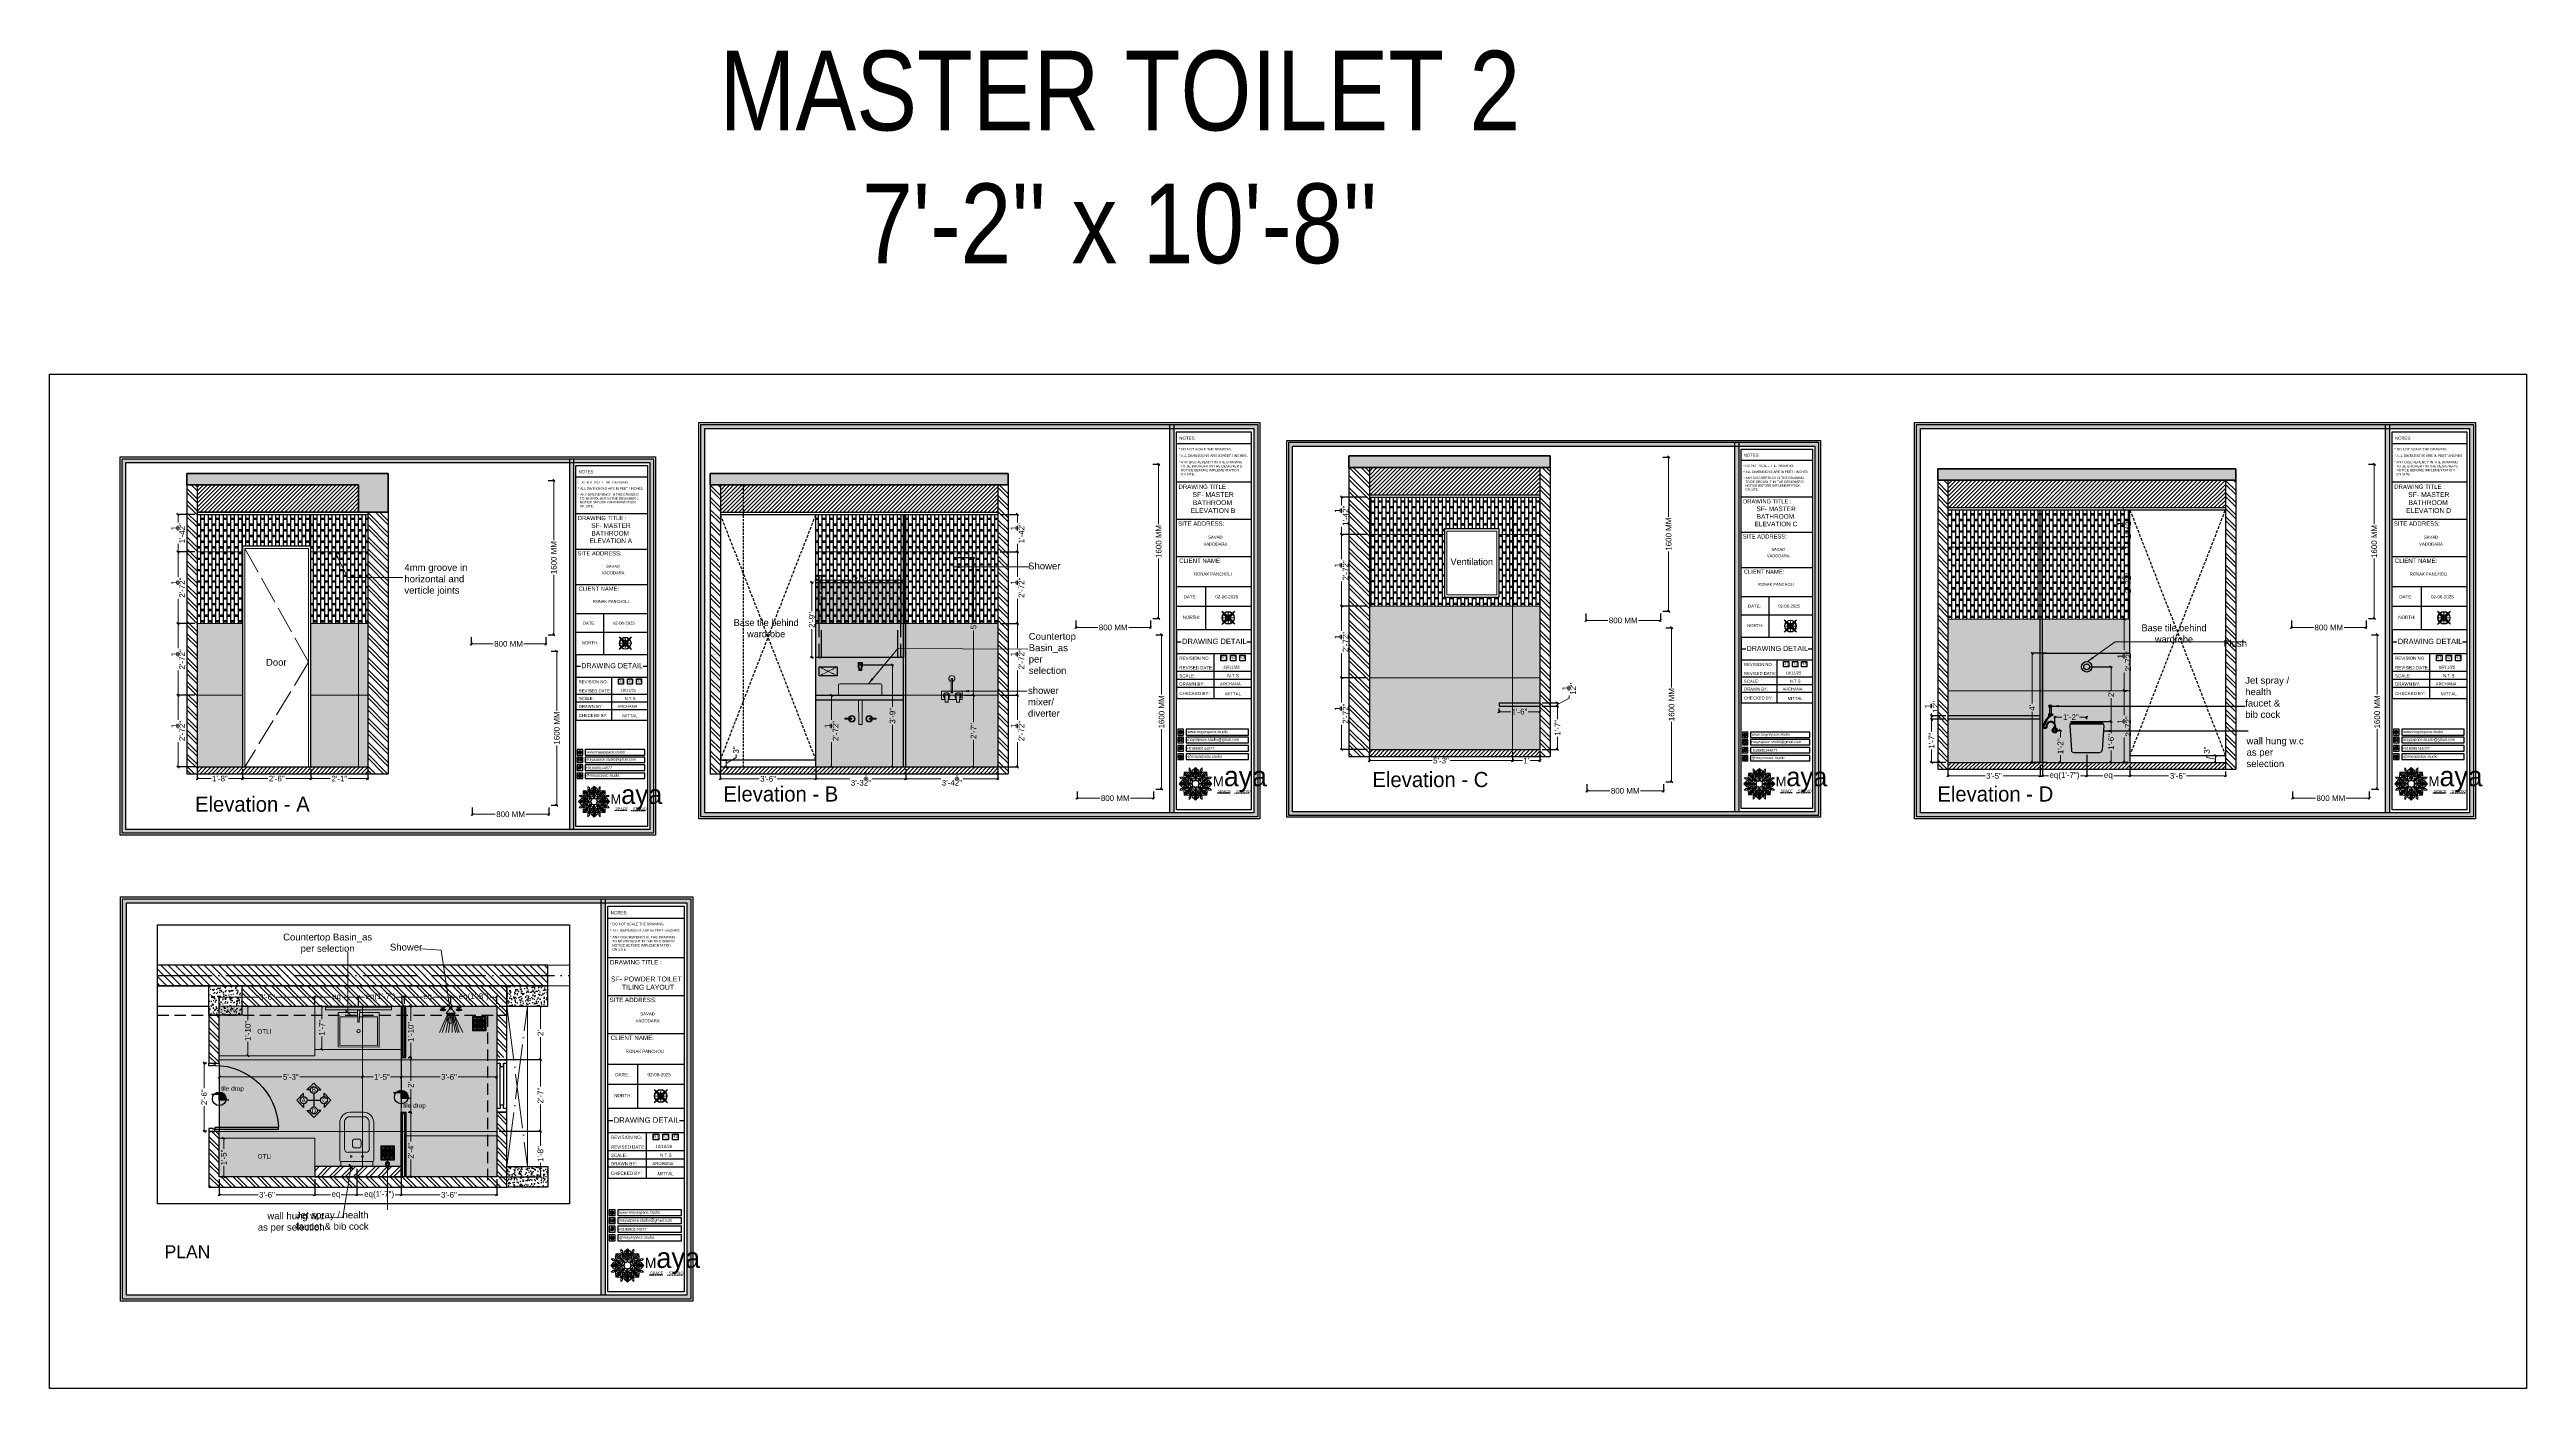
# Model space of a CAD drawing. Header units: millimetres. Extents: x 56222 to 3066687, y -650199 to -121287.
# Drawn here: x 148867 to 149956, y -185414 to -184826 of the extents above; entities that cross this region are included whole.
import ezdxf
from ezdxf.enums import TextEntityAlignment as Align

# ---------------------------------------------------------------- set-up
doc = ezdxf.new("R2010")
doc.units = ezdxf.units.MM
doc.header["$MEASUREMENT"] = 0
doc.header["$PDMODE"] = 35
for name, pattern in [('ACAD_ISO02W100', [15, 12, -3]), ('ACAD_ISO04W100', [30, 24, -3, 0, -3]), ('DASHED', [0.75, 0.5, -0.25]), ('DASHED2', [0.375, 0.25, -0.125]), ('DASHEDX2', [1.5, 1, -0.5]), ('HIDDEN', [0.375, 0.25, -0.125])]:
    doc.linetypes.add(name, pattern=pattern)
doc.layers.get('Defpoints').update_dxf_attribs({"color": 220})
for name, color, linetype in [('AR DOOR', 40, 'Continuous'), ('AR ELE-5', 134, 'Continuous'), ('AR HATCH-7', 7, 'Continuous'), ('SANIT', 232, 'Continuous'), ('str coll', 6, 'Continuous'), ('WC-DET', 8, 'Continuous'), ('WIN', 250, 'Continuous')]:
    doc.layers.add(name, color=color, linetype=linetype)
for name, color, linetype, lineweight in [('BEAM', 160, 'HIDDEN', 25), ('COLUMN', 1, 'Continuous', 30), ('dim05', 1, 'Continuous', 13), ('Dimension', 10, 'DASHEDX2', 20), ('DIMENSIONS', 164, 'Continuous', 9), ('ELEC.', 5, 'Continuous', 20), ('Electrical', 84, 'Continuous', 30), ('ELEVATION', 250, 'Continuous', 9), ('ELEVATION ( SPIRAL STAIR )', 250, 'Continuous', 9), ('Flooring', 253, 'Continuous', 30), ('FUR', 250, 'Continuous', 0), ('FURNITURE', 32, 'Continuous', 9), ('GROUND FLOOR', 7, 'Continuous', 9), ('GROUND FLOOR  ( HATCH )', 251, 'Continuous', 9), ('HACHA', 253, 'Continuous', 5), ('INT-MISCELLENOUS', 250, 'Continuous', 0), ('LABALLING', 1, 'Continuous', 25), ('NAME PLATE', 7, 'Continuous', 25), ('sec. mark', 5, 'Continuous', 25), ('SECOND FLOOR', 7, 'Continuous', 9), ('SECOND FLOOR  ( PLINE )', 251, 'Continuous', 30), ('SECOND FLOOR ( PLine )', 7, 'Continuous', 30), ('SECOND FLOOR ( TEXT )', 7, 'Continuous', 9), ('Text', 7, 'Continuous', 15), ('title block', 7, 'Continuous', 9), ('UTILITY', 48, 'Continuous', 9), ('wall', 7, 'Continuous', 30), ('X_PLOT', 1, 'Continuous', 9), ('XX~SLAB ( BEAM )~ ( DIM )', 7, 'Continuous', 9), ('XX~STR BEAM', 5, 'ACAD_ISO02W100', 9)]:
    doc.layers.add(name, color=color, linetype=linetype, lineweight=lineweight)
doc.layers.add('hatch', color=253, linetype='Continuous', lineweight=0, transparency=0.4)
doc.layers.add('XX~SLAB ( PLINE )', color=251, linetype='Continuous', plot=False)
doc.styles.add('Aerial', font='arial.ttf')
doc.styles.add('Arial', font='arial.ttf')
doc.styles.add("Cn_BT_0'-0", font='swissc.ttf')
doc.styles.add('DATE', font='swissc.ttf', dxfattribs={"height": 6.75})
doc.styles.get("Standard").update_dxf_attribs({"font": 'arial.ttf', "height": 6})
doc.dimstyles.new('ISO-25', dxfattribs={"dimtxt": 2.5, "dimasz": 1, "dimexe": 0.5, "dimexo": 1, "dimtad": 0, "dimdec": 1, "dimlunit": 4, "dimtxsty": 'Standard', "dimblk": 'OBLIQUE', "dimcen": 2.5, "dimclrd": 1, "dimclre": 1, "dimclrt": 5, "dimadec": 0, "dimazin": 0, "dimtfac": 1, "dimtdec": 1, "dimtmove": 0, "dimatfit": 3, "dimfxl": 1, "dimlwd": -1, "dimarcsym": 0})
doc.dimstyles.new('NEW ', dxfattribs={"dimtxt": 3, "dimasz": 2, "dimexe": 1, "dimexo": 1, "dimgap": 0.089996, "dimtad": 0, "dimtoh": 1, "dimzin": 3, "dimdsep": 46, "dimlunit": 4, "dimtxsty": 'Aerial', "dimblk": 'OBLIQUE', "dimcen": 0.089996, "dimdle": 1, "dimclrd": 252, "dimclre": 252, "dimclrt": 7, "dimadec": 0, "dimazin": 1, "dimtfac": 1, "dimtdec": 0, "dimtofl": 0, "dimtmove": 1, "dimatfit": 3, "dimldrblk": 'OBLIQUE', "dimfxl": 1, "dimtolj": 1, "dimtzin": 0, "dimlwd": 5, "dimlwe": 5, "dimarcsym": 0})
pattern_1 = [(50, (165.9766, -116.4518), (3.586300913, -0.313760675), [0.375, -4.125]), (355, (165.9766, -116.4518), (-0.69375667, 3.76096067), [0.3, -3.3]), (100.4514445, (166.2754, -116.478), (2.892544234, 3.447199955), [0.31870096, -3.50571056]), (46.1842, (165.9766, -115.4518), (5.33620665, -0.8275964), [0.5625, -6.1875]), (96.6356355, (166.421, -115.5207), (4.67330973, 4.870593), [0.47805171, -5.2585688]), (351.184164, (165.9766, -115.452), (4.67330973, 4.870593), [0.45, -4.95]), (21, (166.4766, -115.7018), (2.98453526, -2.013094453), [0.375, -4.125]), (326, (166.4766, -115.7018), (1.21657666, 3.625750225), [0.3, -3.3]), (71.4514447, (166.7253, -115.8695), (4.201111884, 1.612655764), [0.31870095, -3.50571056]), (37.5, (165.9766, -116.4518), (0.0607992766, 1.664469269), [0, -3.26, 0, -3.35, 0, -3.3125]), (7.5, (165.9766, -116.4518), (1.315347687, 1.97205856), [0, -1.91, 0, -3.185, 0, -1.2625]), (327.5, (164.8616, -116.4518), (2.669112181, -0.112774359), [0, -1.25, 0, -3.9, 0, -5.175]), (317.5, (164.3616, -116.4518), (2.915930847, 0.500524912), [0, -1.625, 0, -2.59, 0, -3.675])]
pattern_2 = [(135, (165.9766, -116.4518), (-2.65165043, -2.65165043), []), (135, (165.9766, -114.684), (-2.65165043, -2.65165043), [])]
pattern_3 = [(45, (-183.7806, 121.1821), (-0.8838834765, 0.8838834765), [])]
pattern_4 = [(135, (-183.7806, 121.182), (-2.65165043, -2.65165043), []), (135, (-183.7806, 122.95), (-2.65165043, -2.65165043), [])]
pattern_5 = [(45, (-68.966, 121.1821), (-0.8838834765, 0.8838834765), [])]
pattern_6 = [(135, (-68.966, 121.182), (-2.65165043, -2.65165043), []), (135, (-68.966, 122.95), (-2.65165043, -2.65165043), [])]
pattern_7 = [(135, (60.063, 128.827), (-2.65165043, -2.65165043), []), (135, (60.063, 130.5946), (-2.65165043, -2.65165043), [])]
pattern_8 = [(45, (60.0631, 128.8269), (-0.8838834765, 0.8838834765), [])]
pattern_9 = [(45, (204.8917, 123.1899), (-0.8838834765, 0.8838834765), [])]
pattern_10 = [(135, (204.8917, 123.19), (-2.65165043, -2.65165043), []), (135, (204.8917, 124.9577), (-2.65165043, -2.65165043), [])]
pattern_11 = [(140, (165.97656, -116.45175), (0.062752135, 0.7172601826), [0.075, -0.825]), (85, (165.97656, -116.45175), (-0.7521921337, -0.1387513336), [0.06, -0.66]), (190.45144446, (165.9818, -116.392), (-0.689439991, 0.5785088467), [0.063740192, -0.701142112]), (136.1842, (165.7766, -116.45175), (0.1655192808, 1.0672413307), [0.1125, -1.2375]), (186.6356355, (165.7903, -116.3628), (-0.974118601, 0.9346619457), [0.095610342, -1.05171376]), (81.184164, (165.7766, -116.4518), (-0.9741186003, 0.934661945), [0.09, -0.990000001]), (111, (165.82656, -116.35175), (0.4026188907, 0.5969070521), [0.075, -0.825]), (56, (165.82656, -116.35175), (-0.725150045, 0.243315332), [0.06, -0.66]), (161.45144474, (165.8601, -116.302), (-0.3225311528, 0.8402223767), [0.06374019, -0.701142112]), (127.5, (165.97656, -116.45175), (-0.33289385383, 0.01215985532), [0, -0.652, 0, -0.67, 0, -0.6625]), (97.5, (165.97656, -116.45175), (-0.3944117119, 0.26306953744), [0, -0.382, 0, -0.637, 0, -0.2525]), (57.5, (165.97656, -116.67475), (0.02255487173, 0.53382243617), [0, -0.25, 0, -0.78, 0, -1.035]), (47.5, (165.97656, -116.77475), (-0.1001049823, 0.5831861693), [0, -0.325, 0, -0.518, 0, -0.735])]

# ---------------------------------------------------------------- blocks, each defined once
blk = doc.blocks.new('sda sdasd')
at = {"ltscale": 0.25, "true_color": 0xffffff}
h = blk.add_hatch(color=7, dxfattribs=at)
h.dxf.hatch_style = 1
h.paths.add_polyline_path([(46521.8, -32072.2, 0.433848), (46521.2, -32071.6), (46507.3, -32071.6, 0.433848), (46506.8, -32072.2), (46507.5, -32083.1, 0.394848), (46508.6, -32084.1), (46519.9, -32084.1, 0.394848), (46521, -32083.1)])
h.paths.add_polyline_path([(46521.2, -32070.5), (46507.3, -32070.5), (46507.3, -32071), (46521.2, -32071)])
h.paths.add_polyline_path([(46519.5, -32071), (46509, -32071), (46509, -32071.6), (46519.5, -32071.6)])
at = {"layer": 'SANIT'}
for p, q in [((46506.8, -32072.2), (46507.5, -32083.1)), ((46507.3, -32070.5), (46507.3, -32071)), ((46507.3, -32070.5), (46521.2, -32070.5)), ((46507.3, -32071), (46521.2, -32071)), ((46507.3, -32071.6), (46521.2, -32071.6)), ((46509, -32071), (46509, -32071.6)), ((46519.5, -32071), (46519.5, -32071.6)), ((46521.8, -32072.2), (46521, -32083.1)), ((46521.2, -32070.5), (46521.2, -32071)), ((46508.6, -32084.1), (46519.9, -32084.1))]:
    blk.add_line(p, q, dxfattribs=at)
for centre, radius, start, end in [((46507.3, -32072.1), 0.558, 90, 183.8141), ((46521.2, -32072.1), 0.558, 356.1859, 90), ((46508.6, -32083), 1.12, 183.8141, 270), ((46519.9, -32083), 1.12, 270, 356.1859)]:
    blk.add_arc(centre, radius, start, end, dxfattribs=at)
blk = doc.blocks.new('28')
at = {"layer": 'INT-MISCELLENOUS'}
for p, q in [((2734, 15226), (2801, 15226)), ((2734, 15158), (2734, 15225)), ((2744, 15215), (2744, 15169)), ((2744, 15214), (2744, 15170)), ((2791, 15215), (2745, 15215)), ((2745, 15214), (2745, 15170)), ((2746, 15213), (2745, 15191)), ((2745, 15190), (2745, 15169)), ((2790, 15215), (2746, 15215)), ((2790, 15215), (2746, 15215)), ((2746, 15213), (2748, 15212)), ((2789, 15213), (2747, 15213)), ((2748, 15212), (2748, 15105)), ((2788, 15192), (2748, 15192)), ((2763, 15192), (2773, 15192)), ((2768, 15212), (2768, 15172)), ((2788, 15212), (2790, 15213)), ((2788, 15105), (2788, 15212)), ((2791, 15191), (2790, 15213)), ((2791, 15170), (2791, 15214)), ((2791, 15169), (2791, 15190)), ((2792, 15169), (2792, 15215)), ((2792, 15170), (2792, 15214)), ((2802, 15225), (2802, 15158)), ((2747, 15158), (2734, 15158)), ((2745, 15169), (2745, 15169)), ((2745, 15169), (2747, 15169)), ((2746, 15168), (2747, 15168)), ((2746, 15168), (2747, 15168)), ((2747, 15166), (2747, 15105)), ((2788, 15104), (2748, 15104)), ((2748, 15104), (2748, 15104)), ((2756, 15143), (2756, 15122)), ((2778, 15145), (2758, 15145)), ((2758, 15120), (2778, 15120)), ((2780, 15122), (2780, 15143)), ((2788, 15104), (2788, 15104)), ((2789, 15169), (2790, 15169)), ((2789, 15168), (2791, 15168)), ((2789, 15168), (2790, 15168)), ((2789, 15168), (2790, 15168)), ((2789, 15105), (2789, 15166)), ((2801, 15158), (2789, 15158)), ((2790, 15169), (2790, 15169))]:
    blk.add_line(p, q, dxfattribs=at)
for centre, radius, start, end in [((2734, 15225), 0.5, 90, 180), ((2745, 15215), 0.5, 90, 180), ((2746, 15214), 1.75, 90, 180), ((2746, 15214), 1.54, 90, 180), ((2745, 15190), 0.5, 176.8709, 180.0001), ((2747, 15213), 0.5, 90, 176.8709), ((2789, 15213), 0.5, 3.1291, 90), ((2790, 15214), 1.75, 0, 90), ((2790, 15214), 1.54, 0, 90), ((2791, 15215), 0.5, 0, 90), ((2790, 15190), 0.5, 0, 3.1291), ((2801, 15225), 0.5, 0, 90), ((2734, 15158), 0.5, 180, 270), ((2746, 15170), 1.75, 180, 270), ((2745, 15169), 0.5, 180, 270), ((2746, 15170), 1.54, 180, 270), ((2745, 15169), 0.5, 180.0001, 270), ((2748, 15105), 0.5, 180, 270), ((2788, 15105), 0.5, 270, 0), ((2790, 15170), 1.75, 270, 0), ((2790, 15170), 1.54, 270, 0), ((2790, 15169), 0.5, 270, 359.9999), ((2791, 15169), 0.5, 270, 0), ((2801, 15158), 0.5, 270, 0)]:
    blk.add_arc(centre, radius, start, end, dxfattribs=at)
blk.add_ellipse((2789, 15166), major_axis=(0, -3.5), ratio=0.087489, start_param=4.267199, end_param=4.712542, dxfattribs=at)
for points, knots in [([(2747, 15169), (2747, 15169), (2747, 15169), (2747, 15169), (2747, 15168), (2747, 15167), (2747, 15167), (2747, 15166)], [0.1341546, 0.1341546, 0.1341546, 0.1341546, 0.2729105, 0.4084535, 0.5742392, 0.7712264, 1, 1, 1, 1]), ([(2756, 15143), (2756, 15143), (2756, 15144), (2756, 15144), (2757, 15145), (2757, 15145), (2758, 15145)], [0, 0, 0, 0, 0.263778, 0.516477, 0.767899, 1, 1, 1, 1]), ([(2758, 15120), (2757, 15120), (2757, 15120), (2756, 15121), (2756, 15122), (2756, 15122), (2756, 15122)], [0, 0, 0, 0, 0.263778, 0.516477, 0.767899, 1, 1, 1, 1]), ([(2778, 15145), (2778, 15145), (2779, 15145), (2780, 15144), (2780, 15144), (2780, 15143), (2780, 15143)], [0, 0, 0, 0, 0.263778, 0.516477, 0.767899, 1, 1, 1, 1]), ([(2780, 15122), (2780, 15122), (2780, 15121), (2780, 15121), (2779, 15120), (2778, 15120), (2778, 15120)], [0, 0, 0, 0, 0.263778, 0.516477, 0.767899, 1, 1, 1, 1]), ([(2789, 15168), (2789, 15168), (2789, 15168), (2789, 15169), (2789, 15169), (2789, 15169), (2789, 15169), (2789, 15169)], [0, 0, 0, 0, 0.01693, 0.2332864, 0.4356781, 0.6238469, 0.7791071, 0.7791071, 0.7791071, 0.7791071])]:
    blk.add_open_spline(points, degree=3, knots=knots, dxfattribs=at)
blk = doc.blocks.new('404COK-E')
for p, q in [((0.8, 0, 1), (0.7, -2.7, 1)), ((-0.8, 0, 1), (-0.7, -2.7, 1)), ((-0.6, -2.8, 1), (0.6, -2.8, 1))]:
    blk.add_line(p, q)
for centre, radius, start, end in [((0, 0, 1), 1.38, 304.096, 235.904), ((0, 0, 1), 0.824, 0, 180), ((-0.6, -2.7, 1), 0.125, 180, 270), ((0.6, -2.7, 1), 0.125, 270, 0)]:
    blk.add_arc(centre, radius, start, end)
blk = doc.blocks.new('*U117')
for points in [[(-1160, 0), (-1120, 0), (-1120, 30), (-1110, 30), (-1110, 100), (-1160, 100)], [(0, 0), (0, -1120), (-30, -1120), (-30, 0)], [(40, 0), (0, 0), (0, 30), (-10, 30), (-10, 100), (40, 100)]]:
    blk.add_lwpolyline(points, close=True)
at = {"layer": 'AR ELE-5', "linetype": 'ByBlock', "ltscale": 15}
blk.add_arc((2, 1), 1122, 180.0347, 267.627, dxfattribs=at)
blk = doc.blocks.new('A$C07311617')
at = {"layer": 'UTILITY'}
h = blk.add_hatch(color=7, dxfattribs=at)
h.paths.add_polyline_path([(-3.1, 2), (-3.1, 0), (-3.7, 0), (-3.7, 0.5), (-3.7, 1.4)])
h.paths.add_polyline_path([(-3.1, 0), (-3.1, -0.5), (-3.1, -2), (-3.7, -1.6), (-3.7, -0.5), (-3.7, 0)])
h = blk.add_hatch(color=7, dxfattribs=at)
h.paths.add_polyline_path([(0, 0.5), (0, 0), (-1.3, 0), (-1.3, 0.5)])
h.paths.add_polyline_path([(0, 0), (0, -0.5), (-1.3, -0.5), (-1.3, 0)])
at = {"layer": 'UTILITY', "color": 7}
for p, q in [((-3.7, 1.4), (-11.5, 4.9)), ((-3.7, 0.9), (-11.5, 3.7)), ((-3.7, 0.5), (-11.5, 2.2)), ((-3.7, 0), (-11.5, 0.9)), ((-3.1, 2), (-3.7, 1.4)), ((-3.1, -0.5), (-3.1, 2)), ((-1.3, 0.5), (-3.1, 2)), ((-3.1, 0.5), (-3.1, 1.4)), ((-1.7, 3.8), (-1.7, 4.1)), ((-1.7, 3), (-1.7, 2.7)), ((-1.5, 3.8), (-1.5, 4.1)), ((-1.5, 3), (-1.5, 2.7)), ((-1.3, -0.5), (-1.3, 0.5)), ((-1.3, 0.5), (0, 0.5)), ((-0.8, 3.9), (-0.8, 2.9)), ((-0.3, 2.4), (-0.3, 4.3)), ((0, -0.5), (0, 0.5)), ((-3.7, -0.5), (-11.6, -2.1)), ((-3.7, -0.5), (-11.6, -0.6)), ((-3.7, -1), (-11.5, -3)), ((-3.7, -1.6), (-11.5, -5.3)), ((-3.7, -1.6), (-11.5, -3.7)), ((-3.7, -1.6), (-3.1, -2)), ((-3.1, -0.5), (-3.1, -2)), ((-1.3, -0.5), (-3.1, -2)), ((-1.7, -3.2), (-1.7, -3)), ((-1.7, -4), (-1.7, -4.3)), ((-1.5, -3.2), (-1.5, -3)), ((-1.5, -4), (-1.5, -4.3)), ((-1.3, -0.5), (0, -0.5)), ((-0.8, -4.1), (-0.8, -3.1)), ((-0.3, -2.7), (-0.3, -4.6))]:
    blk.add_line(p, q, dxfattribs=at)
for points in [[(-1.3, 0.5), (-3.1, 2)], [(-3.1, -2), (-1.3, -0.5)]]:
    blk.add_lwpolyline(points, dxfattribs=at)
for points in [[(-1.1, 3), (-2.1, 3), (-2.1, 3.8), (-1.1, 3.8)], [(-1.1, -3.2), (-2.1, -3.2), (-2.1, -4), (-1.1, -4)]]:
    blk.add_lwpolyline(points, close=True, dxfattribs=at)
for centre, radius in [((-6.3, 0), 1.33), ((-1.6, 4.3), 0.298), ((-1.6, 3.4), 0.298), ((-1.6, 2.5), 0.298), ((-1.6, -2.7), 0.298), ((-1.6, -3.6), 0.298), ((-1.6, -4.6), 0.298)]:
    blk.add_circle(centre, radius, dxfattribs=at)
for centre, start, end in [((-1.5, 5.3), 285.2551, 344.7449), ((-1.5, 1.5), 15.2551, 74.7449), ((-1.5, -1.8), 285.2551, 344.7449), ((-1.5, -5.5), 15.2551, 74.7449)]:
    blk.add_arc(centre, 1.52, start, end, dxfattribs=at)
blk = doc.blocks.new('A$C775F2B7C')
at = {"layer": 'WC-DET', "color": 7}
for points in [[(0.02, 0.076), (0.007, 0.076, 0.150223), (0, 0.06), (0, 0.037), (0.007, 0.004, 0.333354), (0.011, 0), (0.025, 0), (0.038, 0, 0.333354), (0.043, 0.004), (0.05, 0.037), (0.05, 0.06, 0.150223), (0.043, 0.076), (0.03, 0.076)], [(0.025, 0.02), (0.012, 0.02, -0.354974), (0.007, 0.023), (0, 0.057)], [(0.02, 0.076), (0.02, 0.082, -0.414214), (0.021, 0.083), (0.025, 0.083)], [(0.025, 0.076), (0.02, 0.076, 0.150223)], [(0.03, 0.076), (0.03, 0.082, 0.414214), (0.029, 0.083), (0.025, 0.083)], [(0.025, 0.02), (0.038, 0.02, 0.354974), (0.042, 0.023), (0.05, 0.057)]]:
    blk.add_lwpolyline(points, format="xyb", dxfattribs=at)
at = {"layer": 'WC-DET'}
for points in [[(0, 0.063), (0.025, 0.063)], [(0, 0.057), (0.025, 0.057)], [(0.001, 0.065), (0.025, 0.065)], [(0.049, 0.065), (0.025, 0.065)], [(0.049, 0.063), (0.025, 0.063)], [(0.05, 0.057), (0.025, 0.057)]]:
    blk.add_lwpolyline(points, dxfattribs=at)
at = {"layer": 'WC-DET', "color": 7}
blk.add_lwpolyline([(0.03, 0.076), (0.025, 0.076)], dxfattribs=at)
blk = doc.blocks.new('NAHNYsquare')
at = {"color": 253}
for p, q in [((5, -3), (1, -3)), ((4.9, -2.3), (1.1, -2.3)), ((4.9, -3.7), (1.1, -3.7)), ((4.5, -1.7), (1.5, -1.7)), ((4.5, -4.3), (1.5, -4.3)), ((1.7, -4.5), (1.7, -1.5)), ((2.3, -4.9), (2.3, -1.1)), ((3, -1), (3, -5)), ((3.7, -4.9), (3.7, -1.1)), ((4.3, -4.5), (4.3, -1.5))]:
    blk.add_line(p, q, dxfattribs=at)
for points in [[(0, -6), (6, -6), (6, 0), (0, 0)], [(0.5, -5.5), (5.5, -5.5), (5.5, -0.5), (0.5, -0.5)]]:
    blk.add_lwpolyline(points, close=True)
for radius in [2.5, 2]:
    blk.add_circle((3, -3), radius)
blk = doc.blocks.new('FSFSF')
at = {"color": 42, "lineweight": 5, "true_color": 0xe0ac11}
for p, q in [((28587.7, 131.2), (28591.1, 131.2)), ((28589.8, 129.1), (28587.7, 131.2)), ((28589.8, 129.1), (28599.3, 129.1)), ((28597.5, 124.8), (28591.1, 131.2)), ((28593.2, 131.5), (28593.5, 137.7)), ((28593.2, 131.5), (28601.7, 122.7)), ((28601.2, 130.2), (28593.2, 131.5)), ((28593.4, 135), (28594.6, 136.1)), ((28593.4, 135), (28597.6, 130.8)), ((28599.8, 138.1), (28593.5, 137.7)), ((28595.1, 136.7), (28594.5, 136.7)), ((28594.6, 136.1), (28594.6, 136.7)), ((28605.2, 125), (28594.6, 136.1)), ((28596.2, 137.9), (28595.1, 136.7)), ((28606.3, 126.1), (28595.1, 136.7)), ((28596.2, 137.9), (28600.5, 133.6)), ((28599.3, 126.5), (28599.3, 129.1)), ((28599.8, 138.1), (28608.6, 129.6)), ((28601, 130), (28599.8, 138.1)), ((28600, 143.5), (28600, 140.2)), ((28602.1, 141.4), (28600, 143.5)), ((28606.5, 133.8), (28600, 140.2)), ((28605.9, 129.2), (28601, 130)), ((28602.1, 125.4), (28601.2, 130.2)), ((28602.1, 141.4), (28602.1, 132)), ((28604.7, 132), (28602.1, 132)), ((28603.9, 139.7), (28608.6, 144.1)), ((28603.9, 126.6), (28603.9, 139.7)), ((28603.9, 139.7), (28608.6, 133)), ((28606.5, 133.8), (28604.7, 132)), ((28605.9, 129.2), (28608.6, 133)), ((28606.3, 126.1), (28608.6, 128.3)), ((28607.9, 142.2), (28606.6, 142.2)), ((28606.6, 142.2), (28606.6, 135.8)), ((28607.9, 142.2), (28608.6, 142.8)), ((28607.9, 142.2), (28607.9, 126.6)), ((28607.9, 128.9), (28608.6, 129.6)), ((28607.9, 128.9), (28608.6, 128.3)), ((28613.3, 139.7), (28608.6, 144.1)), ((28609.3, 142.2), (28608.6, 142.8)), ((28613.3, 139.7), (28608.6, 133)), ((28617.4, 138.1), (28608.6, 129.6)), ((28611.3, 129.2), (28608.6, 133)), ((28609.3, 128.9), (28608.6, 129.6)), ((28609.3, 128.9), (28608.6, 128.3)), ((28610.9, 126.1), (28608.6, 128.3)), ((28609.3, 142.2), (28609.3, 126.6)), ((28609.3, 142.2), (28610.6, 142.2)), ((28610.6, 142.2), (28610.6, 135.8)), ((28610.7, 133.8), (28617.1, 140.2)), ((28610.7, 133.8), (28612.4, 132)), ((28610.9, 126.1), (28622, 136.7)), ((28611.3, 129.2), (28616.1, 130)), ((28612, 125), (28622.6, 136.1)), ((28612.4, 132), (28615, 132)), ((28613.3, 126.6), (28613.3, 139.7)), ((28615, 141.4), (28617.1, 143.5)), ((28615, 141.4), (28615, 132)), ((28615.1, 125.4), (28615.9, 130.2)), ((28624, 131.5), (28615.5, 122.7)), ((28615.9, 130.2), (28624, 131.5)), ((28616.1, 130), (28617.4, 138.1)), ((28620.9, 137.9), (28616.7, 133.6)), ((28617.1, 143.5), (28617.1, 140.2)), ((28617.4, 138.1), (28623.6, 137.7)), ((28627.3, 129.1), (28617.9, 129.1)), ((28617.9, 126.5), (28617.9, 129.1)), ((28623.8, 135), (28619.6, 130.8)), ((28619.7, 124.8), (28626.1, 131.2)), ((28620.9, 137.9), (28622, 136.7)), ((28622, 136.7), (28622.6, 136.7)), ((28622.6, 136.1), (28622.6, 136.7)), ((28623.8, 135), (28622.6, 136.1)), ((28624, 131.5), (28623.6, 137.7)), ((28629.5, 131.2), (28626.1, 131.2)), ((28627.3, 129.1), (28629.5, 131.2)), ((28591.6, 127.4), (28587.2, 122.7)), ((28591.6, 117.9), (28587.2, 122.7)), ((28589.8, 116.2), (28587.7, 114.1)), ((28587.7, 114.1), (28591.1, 114.1)), ((28589, 123.3), (28588.4, 122.7)), ((28589, 122), (28588.4, 122.7)), ((28589, 123.3), (28589, 124.7)), ((28589, 124.7), (28595.4, 124.7)), ((28589, 123.3), (28604.7, 123.3)), ((28589, 122), (28604.7, 122)), ((28589, 122), (28589, 120.7)), ((28589, 120.7), (28595.4, 120.7)), ((28589.8, 116.2), (28599.3, 116.2)), ((28597.5, 120.5), (28591.1, 114.1)), ((28604.7, 127.4), (28591.6, 127.4)), ((28591.6, 127.4), (28598.2, 122.7)), ((28591.6, 117.9), (28598.2, 122.7)), ((28604.7, 117.9), (28591.6, 117.9)), ((28593.2, 113.9), (28601.7, 122.7)), ((28601.2, 115.1), (28593.2, 113.9)), ((28593.2, 113.9), (28593.5, 107.6)), ((28593.4, 110.3), (28597.6, 114.5)), ((28593.4, 110.3), (28594.6, 109.2)), ((28599.8, 107.2), (28593.5, 107.5)), ((28595.1, 108.5), (28594.5, 108.5)), ((28605.2, 120.4), (28594.6, 109.2)), ((28594.6, 109.2), (28594.6, 108.6)), ((28606.3, 119.1), (28595.1, 108.5)), ((28596.2, 107.4), (28595.1, 108.5)), ((28596.2, 107.4), (28600.5, 111.6)), ((28597.5, 124.8), (28599.3, 126.5)), ((28597.5, 120.5), (28599.3, 118.8)), ((28602.1, 125.4), (28598.2, 122.7)), ((28602.1, 119.9), (28598.2, 122.7)), ((28599.3, 118.8), (28599.3, 116.2)), ((28599.8, 107.2), (28608.6, 115.7)), ((28601, 115.2), (28599.8, 107.2)), ((28606.5, 111.5), (28600, 105.1)), ((28600, 101.7), (28600, 105.1)), ((28602.1, 103.8), (28600, 101.7)), ((28605.9, 116), (28601, 115.2)), ((28602.1, 119.9), (28601.2, 115.1)), ((28602.3, 123.3), (28601.7, 122.7)), ((28602.3, 122), (28601.7, 122.7)), ((28602.1, 103.8), (28602.1, 113.3)), ((28604.7, 113.3), (28602.1, 113.3)), ((28602.3, 123.3), (28603, 122.7)), ((28602.3, 122), (28603, 122.7)), ((28605.2, 125), (28603, 122.7)), ((28605.2, 120.4), (28603, 122.7)), ((28603.7, 126.5), (28603.7, 127.4)), ((28604.7, 126.5), (28603.7, 126.5)), ((28604.7, 118.8), (28603.7, 118.8)), ((28603.7, 118.8), (28603.7, 117.9)), ((28604.7, 127.6), (28603.9, 127.6)), ((28607.9, 126.6), (28603.9, 126.6)), ((28607.9, 118.6), (28603.9, 118.6)), ((28603.9, 118.6), (28603.9, 105.5)), ((28604.7, 117.7), (28603.9, 117.7)), ((28603.9, 105.5), (28608.6, 112.2)), ((28603.9, 105.5), (28608.6, 101.1)), ((28604.7, 126.6), (28604.7, 127.6)), ((28604.7, 123.3), (28604.7, 127.4)), ((28604.7, 122), (28604.7, 117.9)), ((28604.7, 118.6), (28604.7, 117.7)), ((28606.5, 111.5), (28604.7, 113.3)), ((28605.9, 116), (28608.6, 112.2)), ((28606.3, 119.1), (28608.6, 117)), ((28606.6, 103), (28606.6, 109.4)), ((28607.9, 103), (28606.6, 103)), ((28607.9, 103), (28607.9, 118.6)), ((28607.9, 116.3), (28608.6, 117)), ((28607.9, 116.3), (28608.6, 115.7)), ((28607.9, 103), (28608.6, 102.4)), ((28610.9, 119.1), (28608.6, 117)), ((28609.3, 116.3), (28608.6, 117)), ((28609.3, 116.3), (28608.6, 115.7)), ((28611.3, 116), (28608.6, 112.2)), ((28617.4, 107.2), (28608.6, 115.7)), ((28613.3, 105.5), (28608.6, 112.2)), ((28613.3, 105.5), (28608.6, 101.1)), ((28609.3, 103), (28608.6, 102.4)), ((28609.3, 126.6), (28613.3, 126.6)), ((28609.3, 118.6), (28613.3, 118.6)), ((28609.3, 103), (28609.3, 118.6)), ((28609.3, 103), (28610.6, 103)), ((28610.6, 103), (28610.6, 109.4)), ((28610.7, 111.5), (28612.4, 113.3)), ((28610.7, 111.5), (28617.1, 105.1)), ((28610.9, 119.1), (28622, 108.5)), ((28611.3, 116), (28616.1, 115.2)), ((28612, 125), (28614.2, 122.7)), ((28612, 120.4), (28614.2, 122.7)), ((28612, 120.4), (28622.6, 109.2)), ((28612.4, 113.3), (28615, 113.3)), ((28612.5, 126.6), (28612.5, 127.6)), ((28612.5, 127.6), (28613.3, 127.6)), ((28612.5, 123.3), (28612.5, 127.4)), ((28612.5, 127.4), (28625.6, 127.4)), ((28612.5, 126.5), (28613.5, 126.5)), ((28628.2, 123.3), (28612.5, 123.3)), ((28612.5, 122), (28612.5, 117.9)), ((28628.2, 122), (28612.5, 122)), ((28612.5, 118.8), (28613.5, 118.8)), ((28612.5, 118.6), (28612.5, 117.7)), ((28612.5, 117.9), (28625.6, 117.9)), ((28612.5, 117.7), (28613.3, 117.7)), ((28613.3, 118.6), (28613.3, 105.5)), ((28613.5, 126.5), (28613.5, 127.4)), ((28613.5, 118.8), (28613.5, 117.9)), ((28614.9, 123.3), (28614.2, 122.7)), ((28614.9, 122), (28614.2, 122.7)), ((28614.9, 123.3), (28615.5, 122.7)), ((28614.9, 122), (28615.5, 122.7)), ((28615, 103.8), (28615, 113.3)), ((28615, 103.8), (28617.1, 101.7)), ((28615.1, 125.4), (28619, 122.7)), ((28615.1, 119.9), (28619, 122.7)), ((28615.1, 119.9), (28615.9, 115.1)), ((28624, 113.9), (28615.5, 122.7)), ((28615.9, 115.1), (28624, 113.9)), ((28616.1, 115.2), (28617.4, 107.2)), ((28620.9, 107.4), (28616.7, 111.6)), ((28617.1, 101.7), (28617.1, 105.1)), ((28617.4, 107.2), (28623.6, 107.5)), ((28619.7, 124.8), (28617.9, 126.5)), ((28619.7, 120.5), (28617.9, 118.8)), ((28617.9, 118.8), (28617.9, 116.2)), ((28627.3, 116.2), (28617.9, 116.2)), ((28625.6, 127.4), (28619, 122.7)), ((28625.6, 117.9), (28619, 122.7)), ((28623.8, 110.3), (28619.6, 114.5)), ((28619.7, 120.5), (28626.1, 114.1)), ((28620.9, 107.4), (28622, 108.5)), ((28628.2, 124.7), (28621.8, 124.7)), ((28628.2, 120.7), (28621.8, 120.7)), ((28622, 108.5), (28622.6, 108.5)), ((28623.8, 110.3), (28622.6, 109.2)), ((28622.6, 109.2), (28622.6, 108.6)), ((28624, 113.9), (28623.6, 107.6)), ((28625.6, 127.4), (28630, 122.7)), ((28625.6, 117.9), (28630, 122.7)), ((28629.5, 114.1), (28626.1, 114.1)), ((28627.3, 116.2), (28629.5, 114.1)), ((28628.2, 123.3), (28628.2, 124.7)), ((28628.2, 123.3), (28628.8, 122.7)), ((28628.2, 122), (28628.8, 122.7)), ((28628.2, 122), (28628.2, 120.7))]:
    blk.add_line(p, q, dxfattribs=at)
blk = doc.blocks.new('hgwg')
at = {"layer": 'Dimension', "true_color": 0xd39e00}
h = blk.add_hatch(color=42, dxfattribs=at)
h.dxf.hatch_style = 1
h.paths.add_polyline_path([(27505.7, 45.1), (27494.3, 45.1), (27494.3, 44.9), (27505.7, 44.9)])
h = blk.add_hatch(color=42, dxfattribs=at)
h.dxf.hatch_style = 1
h.paths.add_polyline_path([(27523.3, 44.9), (27509.7, 44.9), (27509.7, 44.8), (27523.3, 44.8)])
at = {"layer": 'Dimension', "color": 42, "true_color": 0xd39e00}
for p, q in [((27494.3, 45.1), (27505.7, 45.1)), ((27494.3, 44.9), (27494.3, 45.1)), ((27494.3, 44.9), (27505.7, 44.9)), ((27505.7, 45.1), (27505.7, 44.9)), ((27509.7, 44.9), (27523.3, 44.9)), ((27509.7, 44.9), (27509.7, 44.8)), ((27509.7, 44.8), (27523.3, 44.8)), ((27523.3, 44.8), (27523.3, 44.9))]:
    blk.add_line(p, q, dxfattribs=at)
at = {"layer": 'Dimension', "color": 42, "true_color": 0xd39e00, "attachment_point": 1}
for s, width, insert, char_height in [('{\\fCinzel|b0|i0|c0|p2;\\H1.5x;M\\fAmsterdam One|b0|i0|c0|p2;\\H2x;aya}', 85.328, (27490.2, 69.2), 6), ('{\\fCinzel|b0|i0|c0|p2;SPACE     STUDIO}', 66.129, (27494.8, 47.9), 2.5)]:
    blk.add_mtext_dynamic_manual_height_columns(s, width=width, gutter_width=30, heights=[0], dxfattribs=dict(at, insert=insert, char_height=char_height))
blk = doc.blocks.new('QEGW4TG')
at = {"layer": 'Dimension', "true_color": 0x000000}
h = blk.add_hatch(color=18, dxfattribs=at)
h.dxf.hatch_style = 1
h.paths.add_polyline_path([(2.7, 1.9, 0.170513), (2.9, 2, 0.190337), (3.1, 2.2, 0.316231), (3.1, 2.3), (2.8, 2.4, 0.273721), (2.7, 2.3, 0.040749), (2.6, 2.3, -0.441282), (2.5, 2.2, -0.11828), (2.1, 2.6, -0.441282), (2.1, 2.7, 0.040749), (2.1, 2.8, 0.290083), (2.1, 2.9), (2, 3.2, 0.316231), (1.9, 3.2, 0.190337), (1.7, 3, 0.170513), (1.7, 2.7, 0.252784)], flags=0)
h.paths.add_polyline_path([(1.2, 2), (1, 1.3, 0.550912), (1.1, 1.2), (1.8, 1.4, 6.344125)])
h.paths.add_polyline_path([(1.8, 1.7), (1.4, 1.6), (1.5, 2, -9.071339)], flags=16)
h.paths.add_polyline_path([(3.1, 2.2, -0.17811), (2.9, 2, -0.170513), (2.7, 1.9, -0.252784), (1.7, 2.7, -0.170513), (1.7, 3, -0.17811), (1.9, 3.2, -0.370089), (2, 3.2), (2.1, 2.9, -0.307185), (2.1, 2.8, -0.041087), (2.1, 2.7, 0.321676), (2.1, 2.7, 0.126524), (2.6, 2.2, 0.312216), (2.6, 2.3, -0.041087), (2.7, 2.3, -0.290673), (2.8, 2.4), (3.1, 2.3, -0.370089)], flags=0)
h = blk.add_hatch(color=18, dxfattribs=at)
h.dxf.hatch_style = 1
h.paths.add_polyline_path([(2.8, 2.4, 0.273721), (2.7, 2.3, 0.040749), (2.6, 2.3, -0.441282), (2.5, 2.2, -0.11828), (2.1, 2.6, -0.441282), (2.1, 2.7, 0.040749), (2.1, 2.8, 0.290083), (2.1, 2.9), (2, 3.2, 0.316231), (1.9, 3.2, 0.190337), (1.7, 3, 0.170513), (1.7, 2.7, 0.252784), (2.7, 1.9, 0.170513), (2.9, 2, 0.190337), (3.1, 2.2, 0.316231), (3.1, 2.3)])
for p, q in [((1.2, 2), (1, 1.3)), ((1.1, 1.2), (1.8, 1.4)), ((1.5, 2), (1.4, 1.6)), ((1.4, 1.6), (1.8, 1.7)), ((2, 3.2), (2.1, 2.9)), ((3.1, 2.3), (2.8, 2.4))]:
    blk.add_line(p, q)
blk.add_lwpolyline([(0, 0), (4.7, 0), (4.7, 4.7), (0, 4.7)], close=True)
for centre, radius, start, end in [((1.1, 1.3), 0.0598, 164.8483, 282.1458), ((2.4, 2.6), 1.34, 241.4727, 205.6422), ((2.4, 2.6), 1.04, 235.9962, 210.8333), ((2.1, 2.9), 0.364, 118.9685, 159.3648), ((2.1, 2.9), 0.39, 159.7007, 198.4072), ((3, 3.2), 1.33, 201.4218, 258.1669), ((1.9, 3.1), 0.0896, 41.8985, 123.1344), ((2.1, 2.7), 0.066, 135.9932, 224.8892), ((2, 2.9), 0.104, 320.3924, 28.6971), ((1.7, 3.2), 0.586, 312.4617, 321.8728), ((3.1, 3.4), 1.31, 216.5455, 243.5279), ((2.6, 2.3), 0.066, 234.2482, 323.1441), ((3.1, 1.9), 0.586, 137.2645, 146.6756), ((2.8, 2.3), 0.104, 70.4402, 138.745), ((2.8, 2.3), 0.39, 260.7301, 299.4366), ((2.8, 2.3), 0.364, 299.7725, 340.1688), ((3, 2.2), 0.0896, 336.0029, 57.2388)]:
    blk.add_arc(centre, radius, start, end)
blk = doc.blocks.new('ASGERG')
at = {"layer": 'Dimension', "true_color": 0x000000}
h = blk.add_hatch(color=18, dxfattribs=at)
h.dxf.hatch_style = 1
h.paths.add_polyline_path([(1, 1.7, 0.353872), (1.7, 1), (3, 1, 0.353872), (3.7, 1.7), (3.7, 3, 0.353872), (3, 3.7), (1.7, 3.7, 0.353872), (1, 3)])
h.paths.add_polyline_path([(1.3, 3, -0.353872), (1.7, 3.4), (2.9, 3.4, -0.353872), (3.4, 3), (3.4, 1.7, -0.353872), (2.9, 1.3), (1.7, 1.3, -0.353872), (1.3, 1.7)], flags=16)
h.paths.add_polyline_path([(3, 2.3, -1), (1.6, 2.3, -1)], flags=0)
h.paths.add_polyline_path([(2.7, 2.3, -1), (1.9, 2.3, -1)], flags=0)
h.paths.add_polyline_path([(2.9, 3, -1), (3.2, 3, -1)], flags=0)
h.paths.add_polyline_path([(1.6, 2.3, 1), (3, 2.3, 1)], flags=0)
h = blk.add_hatch(color=18, dxfattribs=at)
h.dxf.hatch_style = 1
h.paths.add_polyline_path([(1.6, 2.3, 1), (3, 2.3, 1)])
h.paths.add_polyline_path([(2.7, 2.3, -1), (1.9, 2.3, -1)], flags=16)
h = blk.add_hatch(color=18, dxfattribs=at)
h.dxf.hatch_style = 1
h.paths.add_polyline_path([(3.2, 3, 1), (2.9, 3, 1)])
for p, q in [((1, 3), (1, 1.7)), ((1.3, 3), (1.3, 1.7)), ((1.7, 3.7), (3, 3.7)), ((2.9, 3.4), (1.7, 3.4)), ((2.9, 1.3), (1.7, 1.3)), ((1.7, 1), (3, 1)), ((3.4, 3), (3.4, 1.7)), ((3.7, 3), (3.7, 1.7))]:
    blk.add_line(p, q)
blk.add_lwpolyline([(0, 0), (4.7, 0), (4.7, 4.7), (0, 4.7)], close=True)
for centre, radius in [((2.3, 2.3), 0.694), ((2.3, 2.3), 0.414), ((3, 3), 0.168)]:
    blk.add_circle(centre, radius)
for centre, radius, start, end in [((1.8, 2.9), 0.778, 94.8631, 172.8127), ((1.8, 1.8), 0.778, 187.1873, 265.1369), ((1.8, 2.9), 0.491, 94.8631, 172.8127), ((1.8, 1.8), 0.491, 187.1873, 265.1369), ((2.9, 2.9), 0.491, 7.1873, 85.1369), ((2.9, 1.8), 0.491, 274.8631, 352.8127), ((2.9, 2.9), 0.778, 7.1873, 85.1369), ((2.9, 1.8), 0.778, 274.8631, 352.8127)]:
    blk.add_arc(centre, radius, start, end)
blk = doc.blocks.new('ETYETE')
at = {"layer": 'Dimension', "true_color": 0x000000}
h = blk.add_hatch(color=18, dxfattribs=at)
h.dxf.hatch_style = 1
h.paths.add_polyline_path([(3.8, 1.1, 0.414214), (4.1, 1.5), (4.1, 3.3, 0.414214), (3.8, 3.7), (0.9, 3.7, 0.414214), (0.6, 3.3), (0.6, 1.5, 0.414214), (0.9, 1.1)])
h.paths.add_polyline_path([(2.6, 2.2), (3.9, 1.3, -0.198912), (3.8, 1.3), (0.9, 1.3, -0.198912), (0.8, 1.3), (2.1, 2.2), (2.3, 2)], flags=16)
h.paths.add_polyline_path([(2.3, 2.2), (0.9, 3.5, -0.028783), (0.9, 3.5), (3.8, 3.5, -0.028783), (3.8, 3.5)], flags=16)
h.paths.add_polyline_path([(2.7, 2.3), (3.9, 3.5, -0.202482), (4, 3.3), (4, 1.5, -0.043076), (4, 1.5)], flags=16)
h.paths.add_polyline_path([(2, 2.3), (0.7, 1.5, -0.043076), (0.7, 1.5), (0.7, 3.3, -0.202482), (0.8, 3.5)], flags=16)
blk.add_lwpolyline([(0, 0), (4.7, 0), (4.7, 4.7), (0, 4.7)], close=True)
at = {"layer": 'Dimension', "color": 18, "true_color": 0x000000}
for p, q in [((0.6, 3.3), (0.6, 1.5)), ((0.7, 3.3), (0.7, 1.5)), ((0.7, 1.5), (2, 2.3)), ((0.8, 3.5), (2, 2.3)), ((0.8, 1.3), (2.1, 2.2)), ((0.9, 3.7), (3.8, 3.7)), ((0.9, 3.5), (3.8, 3.5)), ((0.9, 3.5), (2.3, 2.2)), ((0.9, 1.3), (3.8, 1.3)), ((0.9, 1.1), (3.8, 1.1)), ((2.1, 2.2), (2.3, 2)), ((2.3, 2.2), (3.8, 3.5)), ((2.3, 2), (2.6, 2.2)), ((3.9, 1.3), (2.6, 2.2)), ((2.7, 2.3), (3.9, 3.5)), ((4, 1.5), (2.7, 2.3)), ((4, 3.3), (4, 1.5)), ((4.1, 3.3), (4.1, 1.5))]:
    blk.add_line(p, q, dxfattribs=at)
for centre, radius, start, end in [((0.9, 3.3), 0.358, 90, 180), ((0.9, 1.5), 0.358, 180, 270), ((0.9, 3.3), 0.224, 134.2136, 180), ((0.9, 1.5), 0.224, 180, 189.8662), ((0.9, 1.5), 0.224, 225, 270), ((0.9, 3.3), 0.224, 90, 96.5948), ((3.8, 3.3), 0.358, 0, 90), ((3.8, 3.3), 0.224, 83.4052, 90), ((3.8, 1.5), 0.358, 270, 0), ((3.8, 1.5), 0.224, 270, 315), ((3.8, 3.3), 0.224, 0, 45.7864), ((3.8, 1.5), 0.224, 350.1338, 0)]:
    blk.add_arc(centre, radius, start, end, dxfattribs=at)
blk = doc.blocks.new('DTGWEGEARG')
at = {"layer": 'Dimension', "true_color": 0x000000}
h = blk.add_hatch(color=18, dxfattribs=at)
h.dxf.hatch_style = 1
h.paths.add_polyline_path([(3.8, 2.3, 1), (0.8, 2.3, 1)])
h.paths.add_polyline_path([(2.5, 1, 0.105795), (3, 1.6, -0.055205), (3.3, 1.4, -0.169822)], flags=16)
h.paths.add_polyline_path([(2.4, 1.1), (2.4, 1.7, -0.058279), (2.8, 1.6, -0.103353)], flags=16)
h.paths.add_polyline_path([(2.3, 1.1, -0.101741), (1.9, 1.6, -0.057171), (2.3, 1.7)], flags=16)
h.paths.add_polyline_path([(2.2, 1, -0.169822), (1.4, 1.4, -0.055205), (1.7, 1.6, 0.105795)], flags=16)
h.paths.add_polyline_path([(3, 1.7, 0.081336), (3.1, 2.3), (3.7, 2.3, -0.152069), (3.4, 1.5, 0.05687)], flags=16)
h.paths.add_polyline_path([(2.9, 1.8, 0.061945), (2.4, 1.8), (2.4, 2.3), (3, 2.3, -0.081344)], flags=16)
h.paths.add_polyline_path([(2.3, 1.8, 0.060923), (1.8, 1.8, -0.081344), (1.7, 2.3), (2.3, 2.3)], flags=16)
h.paths.add_polyline_path([(1.7, 1.7, 0.05687), (1.3, 1.5, -0.152069), (1, 2.3), (1.5, 2.3, 0.081336)], flags=16)
h.paths.add_polyline_path([(2.4, 2.4), (2.4, 2.8, 0.061945), (2.9, 2.9, -0.080009), (3, 2.4)], flags=16)
h.paths.add_polyline_path([(3.1, 2.4, 0.080116), (3, 3, 0.05687), (3.4, 3.2, 0.028258), (3.3, 3.3, -0.055205), (3, 3.1, 0.105795), (2.5, 3.7, -0.36029), (3.7, 2.4)], flags=16)
h.paths.add_polyline_path([(2.3, 2.4), (1.7, 2.4, -0.080009), (1.8, 2.9, 0.060923), (2.3, 2.8)], flags=16)
h.paths.add_polyline_path([(1.5, 2.4), (1, 2.4, -0.150466), (1.3, 3.2, 0.05687), (1.7, 3, 0.080116)], flags=16)
h.paths.add_polyline_path([(2.4, 3), (2.4, 3.6, -0.103353), (2.8, 3, -0.058279)], flags=16)
h.paths.add_polyline_path([(2.3, 3, -0.057171), (1.9, 3, -0.101741), (2.3, 3.5)], flags=16)
h.paths.add_polyline_path([(1.7, 3.1, -0.055205), (1.4, 3.3, -0.169822), (2.2, 3.7, 0.105795)], flags=16)
blk.add_lwpolyline([(0, 0), (4.7, 0), (4.7, 4.7), (0, 4.7)], close=True)
at = {"layer": 'Dimension', "color": 18, "true_color": 0x000000}
for p, q in [((1, 2.4), (1.5, 2.4)), ((1, 2.3), (1.5, 2.3)), ((1.7, 2.4), (2.3, 2.4)), ((1.7, 2.3), (2.3, 2.3)), ((2.3, 3.5), (2.3, 3)), ((2.3, 2.8), (2.3, 2.4)), ((2.3, 2.3), (2.3, 1.8)), ((2.3, 1.7), (2.3, 1.1)), ((2.4, 3.6), (2.4, 3)), ((2.4, 2.8), (2.4, 2.4)), ((2.4, 2.4), (3, 2.4)), ((2.4, 2.3), (3, 2.3)), ((2.4, 2.3), (2.4, 1.8)), ((2.4, 1.7), (2.4, 1.1)), ((3.1, 2.4), (3.7, 2.4)), ((3.1, 2.3), (3.7, 2.3))]:
    blk.add_line(p, q, dxfattribs=at)
blk.add_circle((2.3, 2.3), 1.49, dxfattribs=at)
for centre, radius, start, end in [((2.3, 2.3), 1.34, 142.3819, 176.6093), ((2.3, 2.3), 1.34, 183.0315, 217.6181), ((2.3, 4.7), 1.9, 236.1399, 249.1595), ((2.3, -0.1), 1.9, 110.8405, 123.8601), ((2.3, 2.3), 1.34, 97.3549, 135.9073), ((2.3, 4.7), 1.75, 236.7417, 249.3811), ((2.3, -0.1), 1.75, 110.6189, 123.2583), ((2.3, 2.3), 1.34, 224.0927, 262.6451), ((3.3, 2.3), 1.73, 159.0567, 177.3789), ((3.3, 2.3), 1.73, 182.3435, 200.9433), ((3.3, 2.3), 1.73, 129.9301, 154.0867), ((3.3, 2.3), 1.58, 158.8325, 177.1302), ((3.3, 2.3), 1.58, 182.5658, 201.1675), ((3.3, 2.3), 1.73, 205.9133, 230.0699), ((2.3, 4.7), 1.9, 253.6799, 267.6253), ((2.3, -0.1), 1.9, 92.3747, 106.3201), ((3.3, 2.3), 1.58, 130.1073, 153.3446), ((2.3, 4.7), 1.75, 254.3336, 267.422), ((2.3, -0.1), 1.75, 92.578, 105.6664), ((3.3, 2.3), 1.58, 206.6554, 229.8927), ((1.4, 2.3), 1.58, 26.6554, 50.2584), ((2.3, 4.7), 1.75, 272.3248, 285.6664), ((2.3, 4.7), 1.9, 272.1415, 286.3201), ((2.3, -0.1), 1.9, 73.6799, 87.8585), ((2.3, -0.1), 1.75, 74.3336, 87.6752), ((1.4, 2.3), 1.58, 309.7416, 333.3446), ((2.3, 2.3), 1.34, 3.3907, 82.6451), ((1.4, 2.3), 1.73, 25.9133, 50.0699), ((1.4, 2.3), 1.73, 309.9301, 334.0867), ((2.3, 2.3), 1.34, 277.3549, 315.9073), ((1.4, 2.3), 1.58, 2.8698, 21.1675), ((1.4, 2.3), 1.58, 338.8325, 357.4342), ((2.3, 4.7), 1.75, 290.6189, 303.2583), ((2.3, 4.7), 1.9, 290.8405, 303.8601), ((1.4, 2.3), 1.73, 2.6211, 20.9433), ((1.4, 2.3), 1.73, 339.0567, 357.6565), ((2.3, -0.1), 1.9, 56.1399, 69.1595), ((2.3, -0.1), 1.75, 56.7417, 69.3811), ((2.3, 2.3), 1.34, 322.3819, 356.9685)]:
    blk.add_arc(centre, radius, start, end, dxfattribs=at)
blk = doc.blocks.new('4t')
at = {"transparency": 33554607}
h = blk.add_hatch(color=1, dxfattribs=at)
h.dxf.hatch_style = 1
h.paths.add_polyline_path([(45531.3, -35822.3), (45529.2, -35821.8), (45528.1, -35837)])
h = blk.add_hatch(color=1, dxfattribs=at)
h.dxf.hatch_style = 1
h.paths.add_polyline_path([(45533.4, -35822.8), (45531.3, -35822.3), (45528.1, -35837)])
h = blk.add_hatch(color=1, dxfattribs=at)
h.dxf.hatch_style = 1
h.paths.add_polyline_path([(45531.8, -35820.2), (45529.2, -35821.8), (45531.3, -35822.3)])
h = blk.add_hatch(color=1, dxfattribs=at)
h.dxf.hatch_style = 1
h.paths.add_polyline_path([(45531.8, -35820.2), (45531.3, -35822.3), (45533.4, -35822.8)])
at = {"layer": 'title block', "color": 7, "lineweight": 9}
for p, q in [((45535.5, -35803.4), (45530.2, -35817.6)), ((45535.5, -35803.4), (45531.8, -35820.2)), ((45534.4, -35818.5), (45535.5, -35803.4)), ((45530.2, -35817.6), (45515, -35816.5)), ((45515, -35816.5), (45529.2, -35821.8)), ((45515, -35816.5), (45531.8, -35820.2)), ((45528.3, -35821.5), (45524.1, -35825.1)), ((45524.1, -35825.1), (45529.2, -35822.8)), ((45530.5, -35816.7), (45526.9, -35812.5)), ((45526.9, -35812.5), (45529.2, -35817.5)), ((45531.8, -35820.2), (45528.1, -35837)), ((45529.2, -35821.8), (45528.1, -35837)), ((45528.1, -35837), (45533.4, -35822.8)), ((45531.8, -35820.2), (45529.2, -35821.8)), ((45531.8, -35820.2), (45530.2, -35817.6)), ((45534.4, -35818.5), (45531.8, -35820.2)), ((45533.4, -35822.8), (45531.8, -35820.2)), ((45531.8, -35820.2), (45548.6, -35823.9)), ((45533.1, -35823.7), (45536.7, -35827.9)), ((45533.4, -35822.8), (45548.6, -35823.9)), ((45539.5, -35815.3), (45534.4, -35817.6)), ((45548.6, -35823.9), (45534.4, -35818.5)), ((45536.7, -35827.9), (45534.4, -35822.8)), ((45535.3, -35818.9), (45539.5, -35815.3))]:
    blk.add_line(p, q, dxfattribs=at)
for radius, start, end in [(11.8, 81.36, 163.7665), (10.8, 82.4286, 162.6979), (10.8, 352.4286, 72.6979), (11.8, 351.36, 73.7665), (11.8, 171.36, 253.7665), (10.8, 172.4286, 252.6979), (11.8, 261.36, 343.7665), (10.8, 262.4286, 342.6979)]:
    blk.add_arc((45531.8, -35820.2), radius, start, end, dxfattribs=at)
blk = doc.blocks.new('_Oblique')
at = {"layer": 'wall', "color": 0, "lineweight": -2}
blk.add_line((-0.5, -0.5), (0.5, 0.5), dxfattribs=at)
blk = doc.blocks.new('*D1008')
at = {"layer": 'Defpoints', "color": 0, "lineweight": 25, "transparency": 16777216}
for p in [(148941.4, -185304.1, -0.3), (148943.4, -185304.1), (148940.8, -185321.1, -0.1)]:
    blk.add_point(p, dxfattribs=at)
at = {"layer": 'dim05', "color": 1, "linetype": 'Continuous', "lineweight": -2, "transparency": 16777216}
for p, q in [((148942.4, -185304.1), (148943.9, -185304.1)), ((148941.8, -185321.1), (148943.9, -185321.1))]:
    blk.add_line(p, q, dxfattribs=at)
at = {"layer": 'dim05', "color": 1, "linetype": 'Continuous', "transparency": 16777216}
for p, q in [((148943.4, -185304.1), (148943.4, -185308.8)), ((148943.4, -185321.1), (148943.4, -185316.4))]:
    blk.add_line(p, q, dxfattribs=at)
at = {"layer": 'dim05', "color": 1, "transparency": 16777216}
for p, rotation in [((148943.4, -185304.1), 90), ((148943.4, -185321.1), 270)]:
    blk.add_blockref('_Oblique', p, dxfattribs=dict(at, rotation=rotation))
at = {"layer": 'dim05', "color": 5, "lineweight": 25, "transparency": 16777216, "insert": (148943.4, -185312.6), "char_height": 2.5, "attachment_point": 5, "rotation": 90, "style": 'Arial'}
blk.add_mtext('1\'-5"', dxfattribs=at)
blk = doc.blocks.new('*D1009')
at = {"layer": 'Defpoints', "color": 0, "lineweight": 25, "transparency": 16777216}
for p in [(148983.4, -185242.1), (148941.4, -185250.1), (148983.4, -185246.1)]:
    blk.add_point(p, dxfattribs=at)
at = {"layer": 'dim05', "color": 1, "linetype": 'Continuous', "lineweight": -2, "transparency": 16777216}
for p, q in [((148941.4, -185249.1), (148941.4, -185241.6)), ((148983.4, -185245.1), (148983.4, -185241.6))]:
    blk.add_line(p, q, dxfattribs=at)
at = {"layer": 'dim05', "color": 1, "linetype": 'Continuous', "transparency": 16777216}
for p, q in [((148941.4, -185242.1), (148958.5, -185242.1)), ((148983.4, -185242.1), (148966.4, -185242.1))]:
    blk.add_line(p, q, dxfattribs=at)
at = {"layer": 'dim05', "color": 1, "transparency": 16777216, "rotation": 180}
blk.add_blockref('_Oblique', (148941.4, -185242.1), dxfattribs=at)
at = {"layer": 'dim05', "color": 1, "transparency": 16777216}
blk.add_blockref('_Oblique', (148983.4, -185242.1), dxfattribs=at)
at = {"layer": 'dim05', "color": 5, "lineweight": 25, "transparency": 16777216, "insert": (148962.4, -185242.1), "char_height": 2.5, "attachment_point": 5, "style": 'Arial'}
blk.add_mtext('3\'-6"', dxfattribs=at)
blk = doc.blocks.new('*D1010')
at = {"layer": 'Defpoints', "color": 0, "lineweight": 25, "transparency": 16777216}
for p in [(149002.7, -185242.1), (148983.4, -185246.1), (149002.7, -185247.1, 0.1)]:
    blk.add_point(p, dxfattribs=at)
at = {"layer": 'dim05', "color": 1, "linetype": 'Continuous', "lineweight": -2, "transparency": 16777216}
for p, q in [((148983.4, -185245.1), (148983.4, -185241.6)), ((149002.7, -185246.1), (149002.7, -185241.6))]:
    blk.add_line(p, q, dxfattribs=at)
at = {"layer": 'dim05', "color": 1, "linetype": 'Continuous', "transparency": 16777216}
for p, q in [((148983.4, -185242.1), (148990.7, -185242.1)), ((149002.7, -185242.1), (148995.4, -185242.1))]:
    blk.add_line(p, q, dxfattribs=at)
at = {"layer": 'dim05', "color": 1, "transparency": 16777216, "rotation": 180}
blk.add_blockref('_Oblique', (148983.4, -185242.1), dxfattribs=at)
at = {"layer": 'dim05', "color": 1, "transparency": 16777216}
blk.add_blockref('_Oblique', (149002.7, -185242.1), dxfattribs=at)
at = {"layer": 'dim05', "color": 5, "lineweight": 25, "transparency": 16777216, "insert": (148993, -185242.1), "char_height": 2.5, "attachment_point": 5, "style": 'Arial'}
blk.add_mtext('eq', dxfattribs=at)
blk = doc.blocks.new('*D1011')
at = {"layer": 'Defpoints', "color": 0, "lineweight": 25, "transparency": 16777216}
for p in [(149021.9, -185242.1), (149002.7, -185247.1, 0.1), (149021.9, -185246.1)]:
    blk.add_point(p, dxfattribs=at)
at = {"layer": 'dim05', "color": 1, "linetype": 'Continuous', "lineweight": -2, "transparency": 16777216}
for p, q in [((149002.7, -185246.1), (149002.7, -185241.6)), ((149021.9, -185245.1), (149021.9, -185241.6))]:
    blk.add_line(p, q, dxfattribs=at)
at = {"layer": 'dim05', "color": 1, "linetype": 'Continuous', "transparency": 16777216}
for p, q in [((149002.7, -185242.1), (149005.2, -185242.1)), ((149021.9, -185242.1), (149019.4, -185242.1))]:
    blk.add_line(p, q, dxfattribs=at)
at = {"layer": 'dim05', "color": 1, "transparency": 16777216, "rotation": 180}
blk.add_blockref('_Oblique', (149002.7, -185242.1), dxfattribs=at)
at = {"layer": 'dim05', "color": 1, "transparency": 16777216}
blk.add_blockref('_Oblique', (149021.9, -185242.1), dxfattribs=at)
at = {"layer": 'dim05', "color": 5, "lineweight": 25, "transparency": 16777216, "insert": (149012.3, -185242.1), "char_height": 2.5, "attachment_point": 5, "style": 'Arial'}
blk.add_mtext('eq(1\'-7")', dxfattribs=at)
blk = doc.blocks.new('*D1012')
at = {"layer": 'Defpoints', "color": 0, "lineweight": 25, "transparency": 16777216}
for p in [(149043.2, -185242.1), (149022.9, -185246.1), (149043.2, -185246.1)]:
    blk.add_point(p, dxfattribs=at)
at = {"layer": 'dim05', "color": 1, "linetype": 'Continuous', "lineweight": -2, "transparency": 16777216}
for p, q in [((149022.9, -185245.1), (149022.9, -185241.6)), ((149043.2, -185245.1), (149043.2, -185241.6))]:
    blk.add_line(p, q, dxfattribs=at)
at = {"layer": 'dim05', "color": 1, "linetype": 'Continuous', "transparency": 16777216}
for p, q in [((149022.9, -185242.1), (149030.7, -185242.1)), ((149043.2, -185242.1), (149035.4, -185242.1))]:
    blk.add_line(p, q, dxfattribs=at)
at = {"layer": 'dim05', "color": 1, "transparency": 16777216, "rotation": 180}
blk.add_blockref('_Oblique', (149022.9, -185242.1), dxfattribs=at)
at = {"layer": 'dim05', "color": 1, "transparency": 16777216}
blk.add_blockref('_Oblique', (149043.2, -185242.1), dxfattribs=at)
at = {"layer": 'dim05', "color": 5, "lineweight": 25, "transparency": 16777216, "insert": (149033, -185242.1), "char_height": 2.5, "attachment_point": 5, "style": 'Arial'}
blk.add_mtext('eq', dxfattribs=at)
blk = doc.blocks.new('*D1013')
at = {"layer": 'Defpoints', "color": 0, "lineweight": 25, "transparency": 16777216}
for p in [(149063.4, -185242.1), (149043.2, -185246.1), (149063.4, -185246.1)]:
    blk.add_point(p, dxfattribs=at)
at = {"layer": 'dim05', "color": 1, "linetype": 'Continuous', "lineweight": -2, "transparency": 16777216}
for p, q in [((149043.2, -185245.1), (149043.2, -185241.6)), ((149063.4, -185245.1), (149063.4, -185241.6))]:
    blk.add_line(p, q, dxfattribs=at)
at = {"layer": 'dim05', "color": 1, "linetype": 'Continuous', "transparency": 16777216}
for p, q in [((149043.2, -185242.1), (149046.2, -185242.1)), ((149063.4, -185242.1), (149060.4, -185242.1))]:
    blk.add_line(p, q, dxfattribs=at)
at = {"layer": 'dim05', "color": 1, "transparency": 16777216, "rotation": 180}
blk.add_blockref('_Oblique', (149043.2, -185242.1), dxfattribs=at)
at = {"layer": 'dim05', "color": 1, "transparency": 16777216}
blk.add_blockref('_Oblique', (149063.4, -185242.1), dxfattribs=at)
at = {"layer": 'dim05', "color": 5, "lineweight": 25, "transparency": 16777216, "insert": (149053.3, -185242.1), "char_height": 2.5, "attachment_point": 5, "style": 'Arial'}
blk.add_mtext('eq(1\'-8")', dxfattribs=at)
blk = doc.blocks.new('HANDSPRAY')
at = {"layer": 'SANIT'}
h = blk.add_hatch(dxfattribs=at)
h.set_pattern_fill('DOTS', color=256, scale=100, angle=270, style=0)
h.set_pattern_definition([(90, (24140.49514, 35168.0262), (0.2395833333, 0.1197916667), [0, -0.2395833333])])
h.paths.add_polyline_path([(20863.8, 3019.2, -1), (20863, 3019.2, -1)])
for p, q in [((20863.1, 3015.1), (20863.1, 3018.7)), ((20863.8, 3015.1), (20863.8, 3018.7)), ((20862.6, 3015.9), (20862.9, 3015.9)), ((20862.6, 3015.9), (20862.6, 3015.1)), ((20862.6, 3015.1), (20864.3, 3015.1)), ((20862.9, 3015.9), (20862.9, 3015.1)), ((20864, 3015.9), (20864.3, 3015.9)), ((20864, 3015.9), (20864, 3015.1)), ((20864.3, 3015.9), (20864.3, 3015.1)), ((20864.9, 3010.2), (20865.7, 3010.2)), ((20864.9, 3009.6), (20864.9, 3010.2)), ((20865.1, 3010.2), (20865.1, 3009.7)), ((20865.2, 3010.2), (20865.2, 3009.7)), ((20865.2, 3009.5), (20865.2, 3009.5)), ((20865.5, 3010.2), (20865.5, 3009.7)), ((20865.5, 3009.5), (20865.5, 3009.5)), ((20865.6, 3010.2), (20865.6, 3009.7)), ((20865.7, 3009.6), (20865.7, 3010.2))]:
    blk.add_line(p, q, dxfattribs=at)
blk.add_lwpolyline([(20862.9, 3015.9), (20864.3, 3015.9)], dxfattribs=at)
for centre, radius in [((20863.4, 3019.2), 0.663), ((20863.4, 3019.2), 0.398), ((20865.3, 3008.6), 1.11), ((20865.3, 3008.6), 0.929), ((20865.3, 3008.6), 0.575), ((20865.3, 3008.6), 0.486)]:
    blk.add_circle(centre, radius, dxfattribs=at)
for centre, radius, start, end in [((20869.7, 3007.5), 10.1, 130.9639, 162.7048), ((20861, 3010.3), 0.955, 168.0925, 16.222), ((20871.2, 3006.7), 11.3, 131.8666, 161.6382), ((20861, 3010.3), 0.543, 182.6562, 359.3006), ((20863.6, 3010.4), 2.12, 353.1553, 184.7321), ((20863.6, 3010.4), 1.75, 353.1553, 176.3727)]:
    blk.add_arc(centre, radius, start, end, dxfattribs=at)
blk = doc.blocks.new('*D1036')
at = {"layer": 'Defpoints', "color": 0, "lineweight": 25, "transparency": 16777216}
for p in [(149748.4, -185124.9), (149750.8, -185124.9), (149747.9, -185139, -0.1)]:
    blk.add_point(p, dxfattribs=at)
at = {"layer": 'dim05', "color": 1, "linetype": 'Continuous', "lineweight": -2, "transparency": 16777216}
for p, q in [((149749.4, -185124.9), (149751.3, -185124.9)), ((149748.9, -185139), (149751.3, -185139))]:
    blk.add_line(p, q, dxfattribs=at)
at = {"layer": 'dim05', "color": 1, "linetype": 'Continuous', "transparency": 16777216}
for p, q in [((149750.8, -185124.9), (149750.8, -185128.1)), ((149750.8, -185139), (149750.8, -185135.8))]:
    blk.add_line(p, q, dxfattribs=at)
at = {"layer": 'dim05', "color": 1, "transparency": 16777216}
for p, rotation in [((149750.8, -185124.9), 90), ((149750.8, -185139), 270)]:
    blk.add_blockref('_Oblique', p, dxfattribs=dict(at, rotation=rotation))
at = {"layer": 'dim05', "color": 5, "lineweight": 25, "transparency": 16777216, "insert": (149750.8, -185131.9), "char_height": 2.5, "attachment_point": 5, "rotation": 90, "style": 'Arial'}
blk.add_mtext('1\'-2"', dxfattribs=at)
blk = doc.blocks.new('*D1060')
at = {"layer": 'Defpoints', "color": 0, "lineweight": 25, "transparency": 16777216}
for p in [(148986, -185246.1), (148986, -185265.1), (148986.5, -185265.1)]:
    blk.add_point(p, dxfattribs=at)
at = {"layer": 'dim05', "color": 1, "linetype": 'Continuous', "transparency": 16777216}
for p, q in [((148986.5, -185246.1), (148986.5, -185251.8)), ((148986.5, -185265.1), (148986.5, -185259.4))]:
    blk.add_line(p, q, dxfattribs=at)
at = {"layer": 'dim05', "color": 1, "linetype": 'Continuous', "lineweight": -2, "transparency": 16777216}
for p, q in [((148987, -185246.1), (148987, -185246.1)), ((148987, -185265.1), (148987, -185265.1))]:
    blk.add_line(p, q, dxfattribs=at)
at = {"layer": 'dim05', "color": 1, "transparency": 16777216}
for p, rotation in [((148986.5, -185246.1), 90), ((148986.5, -185265.1), 270)]:
    blk.add_blockref('_Oblique', p, dxfattribs=dict(at, rotation=rotation))
at = {"layer": 'dim05', "color": 5, "lineweight": 25, "transparency": 16777216, "insert": (148986.5, -185255.6), "char_height": 2.5, "attachment_point": 5, "rotation": 90, "style": 'Arial'}
blk.add_mtext('1\'-7"', dxfattribs=at)
blk = doc.blocks.new('*D1061')
at = {"layer": 'Defpoints', "color": 0, "lineweight": 25, "transparency": 16777216}
for p in [(148941.4, -185277.2), (149004.4, -185277.2), (149004.4, -185277.2)]:
    blk.add_point(p, dxfattribs=at)
at = {"layer": 'dim05', "color": 1, "linetype": 'Continuous', "lineweight": -2, "transparency": 16777216}
for p, q in [((148941.4, -185276.2), (148941.4, -185276.7)), ((149004.4, -185276.2), (149004.4, -185276.7))]:
    blk.add_line(p, q, dxfattribs=at)
at = {"layer": 'dim05', "color": 1, "linetype": 'Continuous', "transparency": 16777216}
for p, q in [((148941.4, -185277.2), (148968.9, -185277.2)), ((149004.4, -185277.2), (148976.8, -185277.2))]:
    blk.add_line(p, q, dxfattribs=at)
at = {"layer": 'dim05', "color": 1, "transparency": 16777216, "rotation": 180}
blk.add_blockref('_Oblique', (148941.4, -185277.2), dxfattribs=at)
at = {"layer": 'dim05', "color": 1, "transparency": 16777216}
blk.add_blockref('_Oblique', (149004.4, -185277.2), dxfattribs=at)
at = {"layer": 'dim05', "color": 5, "lineweight": 25, "transparency": 16777216, "insert": (148972.9, -185277.2), "char_height": 2.5, "attachment_point": 5, "style": 'Arial'}
blk.add_mtext('5\'-3"', dxfattribs=at)
blk = doc.blocks.new('*D1062')
at = {"layer": 'Defpoints', "color": 0, "lineweight": 25, "transparency": 16777216}
for p in [(149004.4, -185277.2), (149021.4, -185277.2), (149021.4, -185277.2)]:
    blk.add_point(p, dxfattribs=at)
at = {"layer": 'dim05', "color": 1, "linetype": 'Continuous', "lineweight": -2, "transparency": 16777216}
for p, q in [((149004.4, -185276.2), (149004.4, -185276.7)), ((149021.4, -185276.2), (149021.4, -185276.7))]:
    blk.add_line(p, q, dxfattribs=at)
at = {"layer": 'dim05', "color": 1, "linetype": 'Continuous', "transparency": 16777216}
for p, q in [((149004.4, -185277.2), (149009.1, -185277.2)), ((149021.4, -185277.2), (149016.7, -185277.2))]:
    blk.add_line(p, q, dxfattribs=at)
at = {"layer": 'dim05', "color": 1, "transparency": 16777216, "rotation": 180}
blk.add_blockref('_Oblique', (149004.4, -185277.2), dxfattribs=at)
at = {"layer": 'dim05', "color": 1, "transparency": 16777216}
blk.add_blockref('_Oblique', (149021.4, -185277.2), dxfattribs=at)
at = {"layer": 'dim05', "color": 5, "lineweight": 25, "transparency": 16777216, "insert": (149012.9, -185277.2), "char_height": 2.5, "attachment_point": 5, "style": 'Arial'}
blk.add_mtext('1\'-5"', dxfattribs=at)
blk = doc.blocks.new('*D1063')
at = {"layer": 'Defpoints', "color": 0, "lineweight": 25, "transparency": 16777216}
for p in [(149021.4, -185277.2), (149063.4, -185277.2, -0.1), (149063.4, -185277.2)]:
    blk.add_point(p, dxfattribs=at)
at = {"layer": 'dim05', "color": 1, "linetype": 'Continuous', "transparency": 16777216}
for p, q in [((149021.4, -185277.2), (149038.5, -185277.2)), ((149063.4, -185277.2), (149046.4, -185277.2))]:
    blk.add_line(p, q, dxfattribs=at)
at = {"layer": 'dim05', "color": 1, "linetype": 'Continuous', "lineweight": -2, "transparency": 16777216}
for p, q in [((149021.4, -185278.2), (149021.4, -185277.7)), ((149063.4, -185278.2), (149063.4, -185277.7))]:
    blk.add_line(p, q, dxfattribs=at)
at = {"layer": 'dim05', "color": 1, "transparency": 16777216, "rotation": 180}
blk.add_blockref('_Oblique', (149021.4, -185277.2), dxfattribs=at)
at = {"layer": 'dim05', "color": 1, "transparency": 16777216}
blk.add_blockref('_Oblique', (149063.4, -185277.2), dxfattribs=at)
at = {"layer": 'dim05', "color": 5, "lineweight": 25, "transparency": 16777216, "insert": (149042.4, -185277.2), "char_height": 2.5, "attachment_point": 5, "style": 'Arial'}
blk.add_mtext('3\'-6"', dxfattribs=at)
blk = doc.blocks.new('*D1064')
at = {"layer": 'Defpoints', "color": 0, "lineweight": 25, "transparency": 16777216}
for p in [(149063.4, -185301.1, -0.1), (149082.6, -185301.1), (149063.4, -185321.1, -0.1)]:
    blk.add_point(p, dxfattribs=at)
at = {"layer": 'dim05', "color": 1, "linetype": 'Continuous', "lineweight": -2, "transparency": 16777216}
for p, q in [((149064.4, -185301.1), (149083.1, -185301.1)), ((149064.4, -185321.1), (149083.1, -185321.1))]:
    blk.add_line(p, q, dxfattribs=at)
at = {"layer": 'dim05', "color": 1, "linetype": 'Continuous', "transparency": 16777216}
for p, q in [((149082.6, -185301.1), (149082.6, -185307.3)), ((149082.6, -185321.1), (149082.6, -185314.9))]:
    blk.add_line(p, q, dxfattribs=at)
at = {"layer": 'dim05', "color": 1, "transparency": 16777216}
for p, rotation in [((149082.6, -185301.1), 90), ((149082.6, -185321.1), 270)]:
    blk.add_blockref('_Oblique', p, dxfattribs=dict(at, rotation=rotation))
at = {"layer": 'dim05', "color": 5, "lineweight": 25, "transparency": 16777216, "insert": (149082.6, -185311.1), "char_height": 2.5, "attachment_point": 5, "rotation": 90, "style": 'Arial'}
blk.add_mtext('1\'-8"', dxfattribs=at)
blk = doc.blocks.new('*D1065')
at = {"layer": 'Defpoints', "color": 0, "lineweight": 25, "transparency": 16777216}
for p in [(149063.4, -185269.6, -0.1), (149082.6, -185269.6), (149063.4, -185301.1, -0.1)]:
    blk.add_point(p, dxfattribs=at)
at = {"layer": 'dim05', "color": 1, "linetype": 'Continuous', "lineweight": -2, "transparency": 16777216}
for p, q in [((149064.4, -185269.6), (149083.1, -185269.6)), ((149064.4, -185301.1), (149083.1, -185301.1))]:
    blk.add_line(p, q, dxfattribs=at)
at = {"layer": 'dim05', "color": 1, "linetype": 'Continuous', "transparency": 16777216}
for p, q in [((149082.6, -185269.6), (149082.6, -185281.4)), ((149082.6, -185301.1), (149082.6, -185289.3))]:
    blk.add_line(p, q, dxfattribs=at)
at = {"layer": 'dim05', "color": 1, "transparency": 16777216}
for p, rotation in [((149082.6, -185269.6), 90), ((149082.6, -185301.1), 270)]:
    blk.add_blockref('_Oblique', p, dxfattribs=dict(at, rotation=rotation))
at = {"layer": 'dim05', "color": 5, "lineweight": 25, "transparency": 16777216, "insert": (149082.6, -185285.4), "char_height": 2.5, "attachment_point": 5, "rotation": 90, "style": 'Arial'}
blk.add_mtext('2\'-7"', dxfattribs=at)
blk = doc.blocks.new('*D1067')
at = {"layer": 'Defpoints', "color": 0, "lineweight": 25, "transparency": 16777216}
for p in [(149768.5, -185121), (149768.5, -185139, -0.1), (149773.1, -185139)]:
    blk.add_point(p, dxfattribs=at)
at = {"layer": 'dim05', "color": 1, "linetype": 'Continuous', "lineweight": -2, "transparency": 16777216}
for p, q in [((149769.5, -185121), (149773.6, -185121)), ((149769.5, -185139), (149773.6, -185139))]:
    blk.add_line(p, q, dxfattribs=at)
at = {"layer": 'dim05', "color": 1, "linetype": 'Continuous', "transparency": 16777216}
for p, q in [((149773.1, -185121), (149773.1, -185126.1)), ((149773.1, -185139), (149773.1, -185133.8))]:
    blk.add_line(p, q, dxfattribs=at)
at = {"layer": 'dim05', "color": 1, "transparency": 16777216}
for p, rotation in [((149773.1, -185121), 90), ((149773.1, -185139), 270)]:
    blk.add_blockref('_Oblique', p, dxfattribs=dict(at, rotation=rotation))
at = {"layer": 'dim05', "color": 5, "lineweight": 25, "transparency": 16777216, "insert": (149773.1, -185130), "char_height": 2.5, "attachment_point": 5, "rotation": 90, "style": 'Arial'}
blk.add_mtext('1\'-6"', dxfattribs=at)
blk = doc.blocks.new('*D1068')
at = {"layer": 'Defpoints', "color": 0, "lineweight": 25, "transparency": 16777216}
for p in [(149762.4, -185097), (149773.1, -185097), (149768.5, -185121)]:
    blk.add_point(p, dxfattribs=at)
at = {"layer": 'dim05', "color": 1, "linetype": 'Continuous', "lineweight": -2, "transparency": 16777216}
for p, q in [((149763.4, -185097), (149773.6, -185097)), ((149769.5, -185121), (149773.6, -185121))]:
    blk.add_line(p, q, dxfattribs=at)
at = {"layer": 'dim05', "color": 1, "linetype": 'Continuous', "transparency": 16777216}
for p, q in [((149773.1, -185097), (149773.1, -185107.2)), ((149773.1, -185121), (149773.1, -185110.8))]:
    blk.add_line(p, q, dxfattribs=at)
at = {"layer": 'dim05', "color": 1, "transparency": 16777216}
for p, rotation in [((149773.1, -185097), 90), ((149773.1, -185121), 270)]:
    blk.add_blockref('_Oblique', p, dxfattribs=dict(at, rotation=rotation))
at = {"layer": 'dim05', "color": 5, "lineweight": 25, "transparency": 16777216, "insert": (149773.1, -185109), "char_height": 2.5, "attachment_point": 5, "rotation": 90, "style": 'Arial'}
blk.add_mtext("2'", dxfattribs=at)
blk = doc.blocks.new('*D1069')
at = {"layer": 'Defpoints', "color": 0, "lineweight": 25, "transparency": 16777216}
for p in [(149781.4, -185107.5, -0.1), (149778.9, -185139), (149781.4, -185139, -0.1)]:
    blk.add_point(p, dxfattribs=at)
at = {"layer": 'dim05', "color": 1, "linetype": 'Continuous', "lineweight": -2, "transparency": 16777216}
for p, q in [((149780.4, -185107.5), (149778.4, -185107.5)), ((149780.4, -185139), (149778.4, -185139))]:
    blk.add_line(p, q, dxfattribs=at)
at = {"layer": 'dim05', "color": 1, "linetype": 'Continuous', "transparency": 16777216}
for p, q in [((149778.9, -185107.5), (149778.9, -185118.3)), ((149778.9, -185139), (149778.9, -185128.1))]:
    blk.add_line(p, q, dxfattribs=at)
at = {"layer": 'dim05', "color": 1, "transparency": 16777216}
for p, rotation in [((149778.9, -185107.5), 90), ((149778.9, -185139), 270)]:
    blk.add_blockref('_Oblique', p, dxfattribs=dict(at, rotation=rotation))
at = {"layer": 'dim05', "color": 5, "lineweight": 25, "transparency": 16777216, "insert": (149778.9, -185123.2), "char_height": 2.5, "attachment_point": 5, "rotation": 90, "style": 'Arial'}
blk.add_mtext('2\'-7{\\H1x;\\S1/2;}"', dxfattribs=at)
blk = doc.blocks.new('*D1070')
at = {"layer": 'Defpoints', "color": 0, "lineweight": 25, "transparency": 16777216}
for p in [(149778.9, -185076), (149778.9, -185076), (149778.9, -185107.5)]:
    blk.add_point(p, dxfattribs=at)
at = {"layer": 'dim05', "color": 1, "linetype": 'Continuous', "lineweight": -2, "transparency": 16777216}
for p, q in [((149777.9, -185076), (149778.4, -185076)), ((149779.9, -185107.5), (149779.4, -185107.5))]:
    blk.add_line(p, q, dxfattribs=at)
at = {"layer": 'dim05', "color": 1, "linetype": 'Continuous', "transparency": 16777216}
for p, q in [((149778.9, -185076), (149778.9, -185089.7)), ((149778.9, -185107.5), (149778.9, -185099.5))]:
    blk.add_line(p, q, dxfattribs=at)
at = {"layer": 'dim05', "color": 1, "transparency": 16777216}
for p, rotation in [((149778.9, -185076), 90), ((149778.9, -185107.5), 270)]:
    blk.add_blockref('_Oblique', p, dxfattribs=dict(at, rotation=rotation))
at = {"layer": 'dim05', "color": 5, "lineweight": 25, "transparency": 16777216, "insert": (149778.9, -185094.6), "char_height": 2.5, "attachment_point": 5, "rotation": 90, "style": 'Arial'}
blk.add_mtext('2\'-7{\\H1x;\\S1/2;}"', dxfattribs=at)
blk = doc.blocks.new('*D1071')
at = {"layer": 'Defpoints', "color": 0, "lineweight": 25, "transparency": 16777216}
for p in [(149778.9, -185044.5), (149778.9, -185044.5), (149778.9, -185076)]:
    blk.add_point(p, dxfattribs=at)
at = {"layer": 'dim05', "color": 1, "linetype": 'Continuous', "transparency": 16777216}
for p, q in [((149778.9, -185044.5), (149778.9, -185055.3)), ((149778.9, -185076), (149778.9, -185065.1))]:
    blk.add_line(p, q, dxfattribs=at)
at = {"layer": 'dim05', "color": 1, "linetype": 'Continuous', "lineweight": -2, "transparency": 16777216}
for p, q in [((149779.9, -185044.5), (149779.4, -185044.5)), ((149779.9, -185076), (149779.4, -185076))]:
    blk.add_line(p, q, dxfattribs=at)
at = {"layer": 'dim05', "color": 1, "transparency": 16777216}
for p, rotation in [((149778.9, -185044.5), 90), ((149778.9, -185076), 270)]:
    blk.add_blockref('_Oblique', p, dxfattribs=dict(at, rotation=rotation))
at = {"layer": 'dim05', "color": 5, "lineweight": 25, "transparency": 16777216, "insert": (149778.9, -185060.2), "char_height": 2.5, "attachment_point": 5, "rotation": 90, "style": 'Arial'}
blk.add_mtext('2\'-7{\\H1x;\\S1/2;}"', dxfattribs=at)
blk = doc.blocks.new('*D1072')
at = {"layer": 'Defpoints', "color": 0, "lineweight": 25, "transparency": 16777216}
for p in [(149778.9, -185028), (149779.4, -185028, -0.1), (149778.9, -185044.5)]:
    blk.add_point(p, dxfattribs=at)
at = {"layer": 'dim05', "color": 1, "linetype": 'Continuous', "lineweight": -2, "transparency": 16777216}
for p, q in [((149778.4, -185028), (149778.4, -185028)), ((149779.9, -185044.5), (149779.4, -185044.5))]:
    blk.add_line(p, q, dxfattribs=at)
at = {"layer": 'dim05', "color": 1, "linetype": 'Continuous', "transparency": 16777216}
for p, q in [((149778.9, -185028), (149778.9, -185031.5)), ((149778.9, -185044.5), (149778.9, -185041))]:
    blk.add_line(p, q, dxfattribs=at)
at = {"layer": 'dim05', "color": 1, "transparency": 16777216}
for p, rotation in [((149778.9, -185028), 90), ((149778.9, -185044.5), 270)]:
    blk.add_blockref('_Oblique', p, dxfattribs=dict(at, rotation=rotation))
at = {"layer": 'dim05', "color": 5, "lineweight": 25, "transparency": 16777216, "insert": (149778.9, -185036.3), "char_height": 2.5, "attachment_point": 5, "rotation": 90, "style": 'Arial'}
blk.add_mtext('1\'-4{\\H1x;\\S1/2;}"', dxfattribs=at)
blk = doc.blocks.new('*D1073')
at = {"layer": 'Defpoints', "color": 0, "lineweight": 25, "transparency": 16777216}
for p in [(149762.4, -185134.6), (149781.4, -185139), (149781.4, -185144.9)]:
    blk.add_point(p, dxfattribs=at)
at = {"layer": 'dim05', "color": 1, "linetype": 'Continuous', "lineweight": -2, "transparency": 16777216}
for p, q in [((149762.4, -185135.6), (149762.4, -185145.4)), ((149781.4, -185140), (149781.4, -185145.4))]:
    blk.add_line(p, q, dxfattribs=at)
at = {"layer": 'dim05', "color": 1, "linetype": 'Continuous', "transparency": 16777216}
for p, q in [((149762.4, -185144.9), (149769.5, -185144.9)), ((149781.4, -185144.9), (149774.3, -185144.9))]:
    blk.add_line(p, q, dxfattribs=at)
at = {"layer": 'dim05', "color": 1, "transparency": 16777216, "rotation": 180}
blk.add_blockref('_Oblique', (149762.4, -185144.9), dxfattribs=at)
at = {"layer": 'dim05', "color": 1, "transparency": 16777216}
blk.add_blockref('_Oblique', (149781.4, -185144.9), dxfattribs=at)
at = {"layer": 'dim05', "color": 5, "lineweight": 25, "transparency": 16777216, "insert": (149771.9, -185144.9), "char_height": 2.5, "attachment_point": 5, "style": 'Arial'}
blk.add_mtext('eq', dxfattribs=at)
blk = doc.blocks.new('*D1074')
at = {"layer": 'Defpoints', "color": 0, "lineweight": 25, "transparency": 16777216}
for p in [(149762.4, -185134.6), (149742.9, -185139, -0.1), (149742.9, -185144.9)]:
    blk.add_point(p, dxfattribs=at)
at = {"layer": 'dim05', "color": 1, "linetype": 'Continuous', "lineweight": -2, "transparency": 16777216}
for p, q in [((149762.4, -185135.6), (149762.4, -185145.4)), ((149742.9, -185140), (149742.9, -185145.4))]:
    blk.add_line(p, q, dxfattribs=at)
at = {"layer": 'dim05', "color": 1, "linetype": 'Continuous', "transparency": 16777216}
for p, q in [((149742.9, -185144.9), (149745.6, -185144.9)), ((149762.4, -185144.9), (149759.7, -185144.9))]:
    blk.add_line(p, q, dxfattribs=at)
at = {"layer": 'dim05', "color": 1, "transparency": 16777216, "rotation": 180}
blk.add_blockref('_Oblique', (149742.9, -185144.9), dxfattribs=at)
at = {"layer": 'dim05', "color": 1, "transparency": 16777216}
blk.add_blockref('_Oblique', (149762.4, -185144.9), dxfattribs=at)
at = {"layer": 'dim05', "color": 5, "lineweight": 25, "transparency": 16777216, "insert": (149752.6, -185144.9), "char_height": 2.5, "attachment_point": 5, "style": 'Arial'}
blk.add_mtext('eq(1\'-7")', dxfattribs=at)
blk = doc.blocks.new('*D1075')
at = {"layer": 'Defpoints', "color": 0, "lineweight": 25, "transparency": 16777216}
for p in [(149701.4, -185139, -0.1), (149741.9, -185139, -0.1), (149741.9, -185144.9)]:
    blk.add_point(p, dxfattribs=at)
at = {"layer": 'dim05', "color": 1, "linetype": 'Continuous', "lineweight": -2, "transparency": 16777216}
for p, q in [((149701.4, -185140), (149701.4, -185145.4)), ((149741.9, -185140), (149741.9, -185145.4))]:
    blk.add_line(p, q, dxfattribs=at)
at = {"layer": 'dim05', "color": 1, "linetype": 'Continuous', "transparency": 16777216}
for p, q in [((149701.4, -185144.9), (149717.7, -185144.9)), ((149741.9, -185144.9), (149725.6, -185144.9))]:
    blk.add_line(p, q, dxfattribs=at)
at = {"layer": 'dim05', "color": 1, "transparency": 16777216, "rotation": 180}
blk.add_blockref('_Oblique', (149701.4, -185144.9), dxfattribs=at)
at = {"layer": 'dim05', "color": 1, "transparency": 16777216}
blk.add_blockref('_Oblique', (149741.9, -185144.9), dxfattribs=at)
at = {"layer": 'dim05', "color": 5, "lineweight": 25, "transparency": 16777216, "insert": (149721.6, -185144.9), "char_height": 2.5, "attachment_point": 5, "style": 'Arial'}
blk.add_mtext('3\'-5"', dxfattribs=at)
blk = doc.blocks.new('*D1076')
at = {"layer": 'Defpoints', "color": 0, "lineweight": 25, "transparency": 16777216}
for p in [(149781.4, -185142), (149823.4, -185142), (149823.4, -185144.9)]:
    blk.add_point(p, dxfattribs=at)
at = {"layer": 'dim05', "color": 1, "linetype": 'Continuous', "lineweight": -2, "transparency": 16777216}
for p, q in [((149781.4, -185143), (149781.4, -185145.4)), ((149823.4, -185143), (149823.4, -185145.4))]:
    blk.add_line(p, q, dxfattribs=at)
at = {"layer": 'dim05', "color": 1, "linetype": 'Continuous', "transparency": 16777216}
for p, q in [((149781.4, -185144.9), (149798.4, -185144.9)), ((149823.4, -185144.9), (149806.3, -185144.9))]:
    blk.add_line(p, q, dxfattribs=at)
at = {"layer": 'dim05', "color": 1, "transparency": 16777216, "rotation": 180}
blk.add_blockref('_Oblique', (149781.4, -185144.9), dxfattribs=at)
at = {"layer": 'dim05', "color": 1, "transparency": 16777216}
blk.add_blockref('_Oblique', (149823.4, -185144.9), dxfattribs=at)
at = {"layer": 'dim05', "color": 5, "lineweight": 25, "transparency": 16777216, "insert": (149802.4, -185144.9), "char_height": 2.5, "attachment_point": 5, "style": 'Arial'}
blk.add_mtext('3\'-6"', dxfattribs=at)
blk = doc.blocks.new('*D1077')
at = {"layer": 'Defpoints', "color": 0, "lineweight": 25, "transparency": 16777216}
for p in [(149434.8, -185101.8), (149447, -185101.8), (149447, -185133.3)]:
    blk.add_point(p, dxfattribs=at)
at = {"layer": 'dim05', "color": 1, "linetype": 'Continuous', "lineweight": -2, "transparency": 16777216}
for p, q in [((149446, -185101.8), (149434.3, -185101.8)), ((149446, -185133.3), (149434.3, -185133.3))]:
    blk.add_line(p, q, dxfattribs=at)
at = {"layer": 'dim05', "color": 1, "linetype": 'Continuous', "transparency": 16777216}
for p, q in [((149434.8, -185101.8), (149434.8, -185112.7)), ((149434.8, -185133.3), (149434.8, -185122.5))]:
    blk.add_line(p, q, dxfattribs=at)
at = {"layer": 'dim05', "color": 1, "transparency": 16777216}
for p, rotation in [((149434.8, -185101.8), 90), ((149434.8, -185133.3), 270)]:
    blk.add_blockref('_Oblique', p, dxfattribs=dict(at, rotation=rotation))
at = {"layer": 'dim05', "color": 5, "lineweight": 25, "transparency": 16777216, "insert": (149434.8, -185117.6), "char_height": 2.5, "attachment_point": 5, "rotation": 90, "style": 'Arial'}
blk.add_mtext('2\'-7{\\H1x;\\S1/2;}"', dxfattribs=at)
blk = doc.blocks.new('*D1078')
at = {"layer": 'Defpoints', "color": 0, "lineweight": 25, "transparency": 16777216}
for p in [(149434.8, -185070.3), (149447, -185070.3), (149447, -185101.8)]:
    blk.add_point(p, dxfattribs=at)
at = {"layer": 'dim05', "color": 1, "linetype": 'Continuous', "lineweight": -2, "transparency": 16777216}
for p, q in [((149446, -185070.3), (149434.3, -185070.3)), ((149446, -185101.8), (149434.3, -185101.8))]:
    blk.add_line(p, q, dxfattribs=at)
at = {"layer": 'dim05', "color": 1, "linetype": 'Continuous', "transparency": 16777216}
for p, q in [((149434.8, -185070.3), (149434.8, -185081.2)), ((149434.8, -185101.8), (149434.8, -185091))]:
    blk.add_line(p, q, dxfattribs=at)
at = {"layer": 'dim05', "color": 1, "transparency": 16777216}
for p, rotation in [((149434.8, -185070.3), 90), ((149434.8, -185101.8), 270)]:
    blk.add_blockref('_Oblique', p, dxfattribs=dict(at, rotation=rotation))
at = {"layer": 'dim05', "color": 5, "lineweight": 25, "transparency": 16777216, "insert": (149434.8, -185086.1), "char_height": 2.5, "attachment_point": 5, "rotation": 90, "style": 'Arial'}
blk.add_mtext('2\'-7{\\H1x;\\S1/2;}"', dxfattribs=at)
blk = doc.blocks.new('*D1079')
at = {"layer": 'Defpoints', "color": 0, "lineweight": 25, "transparency": 16777216}
for p in [(149434.8, -185038.8), (149447, -185038.8), (149447, -185070.3)]:
    blk.add_point(p, dxfattribs=at)
at = {"layer": 'dim05', "color": 1, "linetype": 'Continuous', "lineweight": -2, "transparency": 16777216}
for p, q in [((149446, -185038.8), (149434.3, -185038.8)), ((149446, -185070.3), (149434.3, -185070.3))]:
    blk.add_line(p, q, dxfattribs=at)
at = {"layer": 'dim05', "color": 1, "linetype": 'Continuous', "transparency": 16777216}
for p, q in [((149434.8, -185038.8), (149434.8, -185049.7)), ((149434.8, -185070.3), (149434.8, -185059.5))]:
    blk.add_line(p, q, dxfattribs=at)
at = {"layer": 'dim05', "color": 1, "transparency": 16777216}
for p, rotation in [((149434.8, -185038.8), 90), ((149434.8, -185070.3), 270)]:
    blk.add_blockref('_Oblique', p, dxfattribs=dict(at, rotation=rotation))
at = {"layer": 'dim05', "color": 5, "lineweight": 25, "transparency": 16777216, "insert": (149434.8, -185054.6), "char_height": 2.5, "attachment_point": 5, "rotation": 90, "style": 'Arial'}
blk.add_mtext('2\'-7{\\H1x;\\S1/2;}"', dxfattribs=at)
blk = doc.blocks.new('*D1080')
at = {"layer": 'Defpoints', "color": 0, "lineweight": 25, "transparency": 16777216}
for p in [(149434.8, -185022.4), (149447, -185022.4), (149447, -185038.8)]:
    blk.add_point(p, dxfattribs=at)
at = {"layer": 'dim05', "color": 1, "linetype": 'Continuous', "lineweight": -2, "transparency": 16777216}
for p, q in [((149446, -185022.4), (149434.3, -185022.4)), ((149446, -185038.8), (149434.3, -185038.8))]:
    blk.add_line(p, q, dxfattribs=at)
at = {"layer": 'dim05', "color": 1, "linetype": 'Continuous', "transparency": 16777216}
for p, q in [((149434.8, -185022.4), (149434.8, -185025.9)), ((149434.8, -185038.8), (149434.8, -185035.4))]:
    blk.add_line(p, q, dxfattribs=at)
at = {"layer": 'dim05', "color": 1, "transparency": 16777216}
for p, rotation in [((149434.8, -185022.4), 90), ((149434.8, -185038.8), 270)]:
    blk.add_blockref('_Oblique', p, dxfattribs=dict(at, rotation=rotation))
at = {"layer": 'dim05', "color": 5, "lineweight": 25, "transparency": 16777216, "insert": (149434.8, -185030.6), "char_height": 2.5, "attachment_point": 5, "rotation": 90, "style": 'Arial'}
blk.add_mtext('1\'-4{\\H1x;\\S1/2;}"', dxfattribs=at)
blk = doc.blocks.new('*D1081')
at = {"layer": 'Defpoints', "color": 0, "lineweight": 25, "transparency": 16777216}
for p in [(149447, -185133.3), (149510, -185133.3), (149510, -185138.2)]:
    blk.add_point(p, dxfattribs=at)
at = {"layer": 'dim05', "color": 1, "linetype": 'Continuous', "lineweight": -2, "transparency": 16777216}
for p, q in [((149447, -185134.3), (149447, -185138.7)), ((149510, -185134.3), (149510, -185138.7))]:
    blk.add_line(p, q, dxfattribs=at)
at = {"layer": 'dim05', "color": 1, "linetype": 'Continuous', "transparency": 16777216}
for p, q in [((149447, -185138.2), (149474.6, -185138.2)), ((149510, -185138.2), (149482.5, -185138.2))]:
    blk.add_line(p, q, dxfattribs=at)
at = {"layer": 'dim05', "color": 1, "transparency": 16777216, "rotation": 180}
blk.add_blockref('_Oblique', (149447, -185138.2), dxfattribs=at)
at = {"layer": 'dim05', "color": 1, "transparency": 16777216}
blk.add_blockref('_Oblique', (149510, -185138.2), dxfattribs=at)
at = {"layer": 'dim05', "color": 5, "lineweight": 25, "transparency": 16777216, "insert": (149478.5, -185138.2), "char_height": 2.5, "attachment_point": 5, "style": 'Arial'}
blk.add_mtext('5\'-3"', dxfattribs=at)
blk = doc.blocks.new('*D1082')
at = {"layer": 'Defpoints', "color": 0, "lineweight": 25, "transparency": 16777216}
for p in [(149510, -185133.3), (149522, -185133.3), (149522, -185138.2)]:
    blk.add_point(p, dxfattribs=at)
at = {"layer": 'dim05', "color": 1, "linetype": 'Continuous', "lineweight": -2, "transparency": 16777216}
for p, q in [((149510, -185134.3), (149510, -185138.7)), ((149522, -185134.3), (149522, -185138.7))]:
    blk.add_line(p, q, dxfattribs=at)
at = {"layer": 'dim05', "color": 1, "linetype": 'Continuous', "transparency": 16777216}
for p, q in [((149510, -185138.2), (149514.4, -185138.2)), ((149522, -185138.2), (149517.7, -185138.2))]:
    blk.add_line(p, q, dxfattribs=at)
at = {"layer": 'dim05', "color": 1, "transparency": 16777216, "rotation": 180}
blk.add_blockref('_Oblique', (149510, -185138.2), dxfattribs=at)
at = {"layer": 'dim05', "color": 1, "transparency": 16777216}
blk.add_blockref('_Oblique', (149522, -185138.2), dxfattribs=at)
at = {"layer": 'dim05', "color": 5, "lineweight": 25, "transparency": 16777216, "insert": (149516, -185138.2), "char_height": 2.5, "attachment_point": 5, "style": 'Arial'}
blk.add_mtext("1'", dxfattribs=at)
blk = doc.blocks.new('*D1083')
at = {"layer": 'Defpoints', "color": 0, "lineweight": 25, "transparency": 16777216}
for p in [(149522, -185114.3), (149529.7, -185114.3), (149522, -185133.3)]:
    blk.add_point(p, dxfattribs=at)
at = {"layer": 'dim05', "color": 1, "linetype": 'Continuous', "lineweight": -2, "transparency": 16777216}
for p, q in [((149523, -185114.3), (149530.2, -185114.3)), ((149523, -185133.3), (149530.2, -185133.3))]:
    blk.add_line(p, q, dxfattribs=at)
at = {"layer": 'dim05', "color": 1, "linetype": 'Continuous', "transparency": 16777216}
for p, q in [((149529.7, -185114.3), (149529.7, -185120)), ((149529.7, -185133.3), (149529.7, -185127.7))]:
    blk.add_line(p, q, dxfattribs=at)
at = {"layer": 'dim05', "color": 1, "transparency": 16777216}
for p, rotation in [((149529.7, -185114.3), 90), ((149529.7, -185133.3), 270)]:
    blk.add_blockref('_Oblique', p, dxfattribs=dict(at, rotation=rotation))
at = {"layer": 'dim05', "color": 5, "lineweight": 25, "transparency": 16777216, "insert": (149529.7, -185123.8), "char_height": 2.5, "attachment_point": 5, "rotation": 90, "style": 'Arial'}
blk.add_mtext('1\'-7"', dxfattribs=at)
blk = doc.blocks.new('*D1084')
at = {"layer": 'Defpoints', "color": 0, "lineweight": 25, "transparency": 16777216}
for p in [(149522, -185112.8, -0.1), (149529.7, -185112.8), (149522, -185114.3)]:
    blk.add_point(p, dxfattribs=at)
at = {"layer": 'dim05', "color": 1, "linetype": 'Continuous', "lineweight": -2, "transparency": 16777216}
for p, q in [((149523, -185112.8), (149530.2, -185112.8)), ((149523, -185114.3), (149530.2, -185114.3))]:
    blk.add_line(p, q, dxfattribs=at)
at = {"layer": 'dim05', "color": 1, "linetype": 'Continuous', "transparency": 16777216}
for p, q in [((149529.7, -185113.6), (149534.8, -185110.8)), ((149529.7, -185114.3), (149529.7, -185112.8)), ((149534.8, -185110.8), (149534.8, -185109.6))]:
    blk.add_line(p, q, dxfattribs=at)
at = {"layer": 'dim05', "color": 1, "transparency": 16777216}
for p, rotation in [((149529.7, -185112.8), 90), ((149529.7, -185114.3), 270)]:
    blk.add_blockref('_Oblique', p, dxfattribs=dict(at, rotation=rotation))
at = {"layer": 'dim05', "color": 5, "lineweight": 25, "transparency": 16777216, "insert": (149534.8, -185106.7), "char_height": 2.5, "attachment_point": 5, "rotation": 90, "style": 'Arial'}
blk.add_mtext('1{\\H1x;\\S1/2;}"', dxfattribs=at)
blk = doc.blocks.new('*D1085')
at = {"layer": 'Defpoints', "color": 0, "lineweight": 25, "transparency": 16777216}
for p in [(149748.4, -185119.1), (149762.4, -185121), (149748.4, -185124.9, -0.1)]:
    blk.add_point(p, dxfattribs=at)
at = {"layer": 'dim05', "color": 1, "linetype": 'Continuous', "lineweight": -2, "transparency": 16777216}
for p, q in [((149748.4, -185123.9), (149748.4, -185118.6)), ((149762.4, -185120), (149762.4, -185118.6))]:
    blk.add_line(p, q, dxfattribs=at)
at = {"layer": 'dim05', "color": 1, "linetype": 'Continuous', "transparency": 16777216}
for p, q in [((149748.4, -185119.1), (149751.5, -185119.1)), ((149762.4, -185119.1), (149759.2, -185119.1))]:
    blk.add_line(p, q, dxfattribs=at)
at = {"layer": 'dim05', "color": 1, "transparency": 16777216, "rotation": 180}
blk.add_blockref('_Oblique', (149748.4, -185119.1), dxfattribs=at)
at = {"layer": 'dim05', "color": 1, "transparency": 16777216}
blk.add_blockref('_Oblique', (149762.4, -185119.1), dxfattribs=at)
at = {"layer": 'dim05', "color": 5, "lineweight": 25, "transparency": 16777216, "insert": (149755.4, -185119.1), "char_height": 2.5, "attachment_point": 5, "style": 'Arial'}
blk.add_mtext('1\'-2"', dxfattribs=at)
blk = doc.blocks.new('*D1086')
at = {"layer": 'Defpoints', "color": 0, "lineweight": 25, "transparency": 16777216}
for p in [(149745.7, -185091), (149738.4, -185139), (149745.7, -185139, -0.1)]:
    blk.add_point(p, dxfattribs=at)
at = {"layer": 'dim05', "color": 1, "linetype": 'Continuous', "lineweight": -2, "transparency": 16777216}
for p, q in [((149744.7, -185091), (149737.9, -185091)), ((149744.7, -185139), (149737.9, -185139))]:
    blk.add_line(p, q, dxfattribs=at)
at = {"layer": 'dim05', "color": 1, "linetype": 'Continuous', "transparency": 16777216}
for p, q in [((149738.4, -185091), (149738.4, -185113.1)), ((149738.4, -185139), (149738.4, -185116.8))]:
    blk.add_line(p, q, dxfattribs=at)
at = {"layer": 'dim05', "color": 1, "transparency": 16777216}
for p, rotation in [((149738.4, -185091), 90), ((149738.4, -185139), 270)]:
    blk.add_blockref('_Oblique', p, dxfattribs=dict(at, rotation=rotation))
at = {"layer": 'dim05', "color": 5, "lineweight": 25, "transparency": 16777216, "insert": (149738.4, -185115), "char_height": 2.5, "attachment_point": 5, "rotation": 90, "style": 'Arial'}
blk.add_mtext("4'", dxfattribs=at)
blk = doc.blocks.new('*D1087')
at = {"layer": 'Defpoints', "color": 0, "lineweight": 25, "transparency": 16777216}
for p in [(149694.2, -185120), (149701.4, -185120, -0.1), (149701.4, -185139)]:
    blk.add_point(p, dxfattribs=at)
at = {"layer": 'dim05', "color": 1, "linetype": 'Continuous', "lineweight": -2, "transparency": 16777216}
for p, q in [((149700.4, -185120), (149693.7, -185120)), ((149700.4, -185139), (149693.7, -185139))]:
    blk.add_line(p, q, dxfattribs=at)
at = {"layer": 'dim05', "color": 1, "linetype": 'Continuous', "transparency": 16777216}
for p, q in [((149694.2, -185120), (149694.2, -185125.6)), ((149694.2, -185139), (149694.2, -185133.3))]:
    blk.add_line(p, q, dxfattribs=at)
at = {"layer": 'dim05', "color": 1, "transparency": 16777216}
for p, rotation in [((149694.2, -185120), 90), ((149694.2, -185139), 270)]:
    blk.add_blockref('_Oblique', p, dxfattribs=dict(at, rotation=rotation))
at = {"layer": 'dim05', "color": 5, "lineweight": 25, "transparency": 16777216, "insert": (149694.2, -185129.5), "char_height": 2.5, "attachment_point": 5, "rotation": 90, "style": 'Arial'}
blk.add_mtext('1\'-7"', dxfattribs=at)
blk = doc.blocks.new('*D1088')
at = {"layer": 'Defpoints', "color": 0, "lineweight": 25, "transparency": 16777216}
for p in [(149504, -185114.3, -0.1), (149522, -185114.3), (149522, -185116.7)]:
    blk.add_point(p, dxfattribs=at)
at = {"layer": 'dim05', "color": 1, "linetype": 'Continuous', "lineweight": -2, "transparency": 16777216}
for p, q in [((149504, -185115.3), (149504, -185117.2)), ((149522, -185115.3), (149522, -185117.2))]:
    blk.add_line(p, q, dxfattribs=at)
at = {"layer": 'dim05', "color": 1, "linetype": 'Continuous', "transparency": 16777216}
for p, q in [((149504, -185116.7), (149509.2, -185116.7)), ((149522, -185116.7), (149516.9, -185116.7))]:
    blk.add_line(p, q, dxfattribs=at)
at = {"layer": 'dim05', "color": 1, "transparency": 16777216, "rotation": 180}
blk.add_blockref('_Oblique', (149504, -185116.7), dxfattribs=at)
at = {"layer": 'dim05', "color": 1, "transparency": 16777216}
blk.add_blockref('_Oblique', (149522, -185116.7), dxfattribs=at)
at = {"layer": 'dim05', "color": 5, "lineweight": 25, "transparency": 16777216, "insert": (149513, -185116.7), "char_height": 2.5, "attachment_point": 5, "style": 'Arial'}
blk.add_mtext('1\'-6"', dxfattribs=at)
blk = doc.blocks.new('*D1089')
at = {"layer": 'Defpoints', "color": 0, "lineweight": 25, "transparency": 16777216}
for p in [(149207.3, -185109.5, -0.1), (149210.6, -185109.5), (149207.3, -185141)]:
    blk.add_point(p, dxfattribs=at)
at = {"layer": 'dim05', "color": 1, "linetype": 'Continuous', "lineweight": -2, "transparency": 16777216}
for p, q in [((149208.3, -185109.5), (149211.1, -185109.5)), ((149208.3, -185141), (149211.1, -185141))]:
    blk.add_line(p, q, dxfattribs=at)
at = {"layer": 'dim05', "color": 1, "linetype": 'Continuous', "transparency": 16777216}
for p, q in [((149210.6, -185109.5), (149210.6, -185120.3)), ((149210.6, -185141), (149210.6, -185130.1))]:
    blk.add_line(p, q, dxfattribs=at)
at = {"layer": 'dim05', "color": 1, "transparency": 16777216}
for p, rotation in [((149210.6, -185109.5), 90), ((149210.6, -185141), 270)]:
    blk.add_blockref('_Oblique', p, dxfattribs=dict(at, rotation=rotation))
at = {"layer": 'dim05', "color": 5, "lineweight": 25, "transparency": 16777216, "insert": (149210.6, -185125.2), "char_height": 2.5, "attachment_point": 5, "rotation": 90, "style": 'Arial'}
blk.add_mtext('2\'-7{\\H1x;\\S1/2;}"', dxfattribs=at)
blk = doc.blocks.new('*D1090')
at = {"layer": 'Defpoints', "color": 0, "lineweight": 25, "transparency": 16777216}
for p in [(149223.2, -185096.1, -0.1), (149223.5, -185141, -0.1), (149237.4, -185141)]:
    blk.add_point(p, dxfattribs=at)
at = {"layer": 'dim05', "color": 1, "linetype": 'Continuous', "lineweight": -2, "transparency": 16777216}
for p, q in [((149224.2, -185096.1), (149237.9, -185096.1)), ((149224.5, -185141), (149237.9, -185141))]:
    blk.add_line(p, q, dxfattribs=at)
at = {"layer": 'dim05', "color": 1, "linetype": 'Continuous', "transparency": 16777216}
for p, q in [((149237.4, -185096.1), (149237.4, -185114.6)), ((149237.4, -185141), (149237.4, -185122.5))]:
    blk.add_line(p, q, dxfattribs=at)
at = {"layer": 'dim05', "color": 1, "transparency": 16777216}
for p, rotation in [((149237.4, -185096.1), 90), ((149237.4, -185141), 270)]:
    blk.add_blockref('_Oblique', p, dxfattribs=dict(at, rotation=rotation))
at = {"layer": 'dim05', "color": 5, "lineweight": 25, "transparency": 16777216, "insert": (149237.4, -185118.5), "char_height": 2.5, "attachment_point": 5, "rotation": 90, "style": 'Arial'}
blk.add_mtext('3\'-9"', dxfattribs=at)
blk = doc.blocks.new('*D1091')
at = {"layer": 'Defpoints', "color": 0, "lineweight": 25, "transparency": 16777216}
for p in [(149268, -185109.5, -0.2), (149268, -185141, -0.1), (149273, -185141)]:
    blk.add_point(p, dxfattribs=at)
at = {"layer": 'dim05', "color": 1, "linetype": 'Continuous', "lineweight": -2, "transparency": 16777216}
for p, q in [((149269, -185109.5), (149273.5, -185109.5)), ((149269, -185141), (149273.5, -185141))]:
    blk.add_line(p, q, dxfattribs=at)
at = {"layer": 'dim05', "color": 1, "linetype": 'Continuous', "transparency": 16777216}
for p, q in [((149273, -185109.5), (149273, -185121.3)), ((149273, -185141), (149273, -185129.2))]:
    blk.add_line(p, q, dxfattribs=at)
at = {"layer": 'dim05', "color": 1, "transparency": 16777216}
for p, rotation in [((149273, -185109.5), 90), ((149273, -185141), 270)]:
    blk.add_blockref('_Oblique', p, dxfattribs=dict(at, rotation=rotation))
at = {"layer": 'dim05', "color": 5, "lineweight": 25, "transparency": 16777216, "insert": (149273, -185125.2), "char_height": 2.5, "attachment_point": 5, "rotation": 90, "style": 'Arial'}
blk.add_mtext('2\'-7"', dxfattribs=at)
blk = doc.blocks.new('*D1092')
at = {"layer": 'Defpoints', "color": 0, "lineweight": 25, "transparency": 16777216}
for p in [(149263.5, -185049, -0.2), (149273, -185049), (149268, -185109.5, -0.2)]:
    blk.add_point(p, dxfattribs=at)
at = {"layer": 'dim05', "color": 1, "linetype": 'Continuous', "lineweight": -2, "transparency": 16777216}
for p, q in [((149264.5, -185049), (149273.5, -185049)), ((149269, -185109.5), (149273.5, -185109.5))]:
    blk.add_line(p, q, dxfattribs=at)
at = {"layer": 'dim05', "color": 1, "linetype": 'Continuous', "transparency": 16777216}
for p, q in [((149273, -185049), (149273, -185077.5)), ((149273, -185109.5), (149273, -185081))]:
    blk.add_line(p, q, dxfattribs=at)
at = {"layer": 'dim05', "color": 1, "transparency": 16777216}
for p, rotation in [((149273, -185049), 90), ((149273, -185109.5), 270)]:
    blk.add_blockref('_Oblique', p, dxfattribs=dict(at, rotation=rotation))
at = {"layer": 'dim05', "color": 5, "lineweight": 25, "transparency": 16777216, "insert": (149273, -185079.2), "char_height": 2.5, "attachment_point": 5, "rotation": 90, "style": 'Arial'}
blk.add_mtext("5'", dxfattribs=at)
blk = doc.blocks.new('*D1094')
at = {"layer": 'Defpoints', "color": 0, "lineweight": 25, "transparency": 16777216}
for p in [(148923.3, -185109.5), (148931.7, -185109.5), (148931.7, -185141)]:
    blk.add_point(p, dxfattribs=at)
at = {"layer": 'dim05', "color": 1, "linetype": 'Continuous', "lineweight": -2, "transparency": 16777216}
for p, q in [((148930.7, -185109.5), (148922.8, -185109.5)), ((148930.7, -185141), (148922.8, -185141))]:
    blk.add_line(p, q, dxfattribs=at)
at = {"layer": 'dim05', "color": 1, "linetype": 'Continuous', "transparency": 16777216}
for p, q in [((148923.3, -185109.5), (148923.3, -185120.3)), ((148923.3, -185141), (148923.3, -185130.1))]:
    blk.add_line(p, q, dxfattribs=at)
at = {"layer": 'dim05', "color": 1, "transparency": 16777216}
for p, rotation in [((148923.3, -185109.5), 90), ((148923.3, -185141), 270)]:
    blk.add_blockref('_Oblique', p, dxfattribs=dict(at, rotation=rotation))
at = {"layer": 'dim05', "color": 5, "lineweight": 25, "transparency": 16777216, "insert": (148923.3, -185125.2), "char_height": 2.5, "attachment_point": 5, "rotation": 90, "style": 'Arial'}
blk.add_mtext('2\'-7{\\H1x;\\S1/2;}"', dxfattribs=at)
blk = doc.blocks.new('*D1095')
at = {"layer": 'Defpoints', "color": 0, "lineweight": 25, "transparency": 16777216}
for p in [(148923.3, -185078), (148931.7, -185078), (148931.7, -185109.5)]:
    blk.add_point(p, dxfattribs=at)
at = {"layer": 'dim05', "color": 1, "linetype": 'Continuous', "lineweight": -2, "transparency": 16777216}
for p, q in [((148930.7, -185078), (148922.8, -185078)), ((148930.7, -185109.5), (148922.8, -185109.5))]:
    blk.add_line(p, q, dxfattribs=at)
at = {"layer": 'dim05', "color": 1, "linetype": 'Continuous', "transparency": 16777216}
for p, q in [((148923.3, -185078), (148923.3, -185088.8)), ((148923.3, -185109.5), (148923.3, -185098.6))]:
    blk.add_line(p, q, dxfattribs=at)
at = {"layer": 'dim05', "color": 1, "transparency": 16777216}
for p, rotation in [((148923.3, -185078), 90), ((148923.3, -185109.5), 270)]:
    blk.add_blockref('_Oblique', p, dxfattribs=dict(at, rotation=rotation))
at = {"layer": 'dim05', "color": 5, "lineweight": 25, "transparency": 16777216, "insert": (148923.3, -185093.7), "char_height": 2.5, "attachment_point": 5, "rotation": 90, "style": 'Arial'}
blk.add_mtext('2\'-7{\\H1x;\\S1/2;}"', dxfattribs=at)
blk = doc.blocks.new('*D1096')
at = {"layer": 'Defpoints', "color": 0, "lineweight": 25, "transparency": 16777216}
for p in [(148923.3, -185046.5), (148931.7, -185046.5), (148931.7, -185078)]:
    blk.add_point(p, dxfattribs=at)
at = {"layer": 'dim05', "color": 1, "linetype": 'Continuous', "lineweight": -2, "transparency": 16777216}
for p, q in [((148930.7, -185046.5), (148922.8, -185046.5)), ((148930.7, -185078), (148922.8, -185078))]:
    blk.add_line(p, q, dxfattribs=at)
at = {"layer": 'dim05', "color": 1, "linetype": 'Continuous', "transparency": 16777216}
for p, q in [((148923.3, -185046.5), (148923.3, -185057.4)), ((148923.3, -185078), (148923.3, -185067.1))]:
    blk.add_line(p, q, dxfattribs=at)
at = {"layer": 'dim05', "color": 1, "transparency": 16777216}
for p, rotation in [((148923.3, -185046.5), 90), ((148923.3, -185078), 270)]:
    blk.add_blockref('_Oblique', p, dxfattribs=dict(at, rotation=rotation))
at = {"layer": 'dim05', "color": 5, "lineweight": 25, "transparency": 16777216, "insert": (148923.3, -185062.2), "char_height": 2.5, "attachment_point": 5, "rotation": 90, "style": 'Arial'}
blk.add_mtext('2\'-7{\\H1x;\\S1/2;}"', dxfattribs=at)
blk = doc.blocks.new('*D1097')
at = {"layer": 'Defpoints', "color": 0, "lineweight": 25, "transparency": 16777216}
for p in [(148923.3, -185030), (148931.7, -185030), (148931.7, -185046.5)]:
    blk.add_point(p, dxfattribs=at)
at = {"layer": 'dim05', "color": 1, "linetype": 'Continuous', "lineweight": -2, "transparency": 16777216}
for p, q in [((148930.7, -185030), (148922.8, -185030)), ((148930.7, -185046.5), (148922.8, -185046.5))]:
    blk.add_line(p, q, dxfattribs=at)
at = {"layer": 'dim05', "color": 1, "linetype": 'Continuous', "transparency": 16777216}
for p, q in [((148923.3, -185030), (148923.3, -185033.5)), ((148923.3, -185046.5), (148923.3, -185043))]:
    blk.add_line(p, q, dxfattribs=at)
at = {"layer": 'dim05', "color": 1, "transparency": 16777216}
for p, rotation in [((148923.3, -185030), 90), ((148923.3, -185046.5), 270)]:
    blk.add_blockref('_Oblique', p, dxfattribs=dict(at, rotation=rotation))
at = {"layer": 'dim05', "color": 5, "lineweight": 25, "transparency": 16777216, "insert": (148923.3, -185038.3), "char_height": 2.5, "attachment_point": 5, "rotation": 90, "style": 'Arial'}
blk.add_mtext('1\'-4{\\H1x;\\S1/2;}"', dxfattribs=at)
blk = doc.blocks.new('*D1098')
at = {"layer": 'Defpoints', "color": 0, "lineweight": 25, "transparency": 16777216}
for p in [(148931.7, -185141), (148951.7, -185141), (148951.7, -185146.1)]:
    blk.add_point(p, dxfattribs=at)
at = {"layer": 'dim05', "color": 1, "linetype": 'Continuous', "lineweight": -2, "transparency": 16777216}
for p, q in [((148931.7, -185142), (148931.7, -185146.6)), ((148951.7, -185142), (148951.7, -185146.6))]:
    blk.add_line(p, q, dxfattribs=at)
at = {"layer": 'dim05', "color": 1, "linetype": 'Continuous', "transparency": 16777216}
for p, q in [((148931.7, -185146.1), (148937.9, -185146.1)), ((148951.7, -185146.1), (148945.5, -185146.1))]:
    blk.add_line(p, q, dxfattribs=at)
at = {"layer": 'dim05', "color": 1, "transparency": 16777216, "rotation": 180}
blk.add_blockref('_Oblique', (148931.7, -185146.1), dxfattribs=at)
at = {"layer": 'dim05', "color": 1, "transparency": 16777216}
blk.add_blockref('_Oblique', (148951.7, -185146.1), dxfattribs=at)
at = {"layer": 'dim05', "color": 5, "lineweight": 25, "transparency": 16777216, "insert": (148941.7, -185146.1), "char_height": 2.5, "attachment_point": 5, "style": 'Arial'}
blk.add_mtext('1\'-8"', dxfattribs=at)
blk = doc.blocks.new('*D1099')
at = {"layer": 'Defpoints', "color": 0, "lineweight": 25, "transparency": 16777216}
for p in [(148951.7, -185141), (148981.7, -185141), (148981.7, -185146.1)]:
    blk.add_point(p, dxfattribs=at)
at = {"layer": 'dim05', "color": 1, "linetype": 'Continuous', "lineweight": -2, "transparency": 16777216}
for p, q in [((148951.7, -185142), (148951.7, -185146.6)), ((148981.7, -185142), (148981.7, -185146.6))]:
    blk.add_line(p, q, dxfattribs=at)
at = {"layer": 'dim05', "color": 1, "linetype": 'Continuous', "transparency": 16777216}
for p, q in [((148951.7, -185146.1), (148962.7, -185146.1)), ((148981.7, -185146.1), (148970.7, -185146.1))]:
    blk.add_line(p, q, dxfattribs=at)
at = {"layer": 'dim05', "color": 1, "transparency": 16777216, "rotation": 180}
blk.add_blockref('_Oblique', (148951.7, -185146.1), dxfattribs=at)
at = {"layer": 'dim05', "color": 1, "transparency": 16777216}
blk.add_blockref('_Oblique', (148981.7, -185146.1), dxfattribs=at)
at = {"layer": 'dim05', "color": 5, "lineweight": 25, "transparency": 16777216, "insert": (148966.7, -185146.1), "char_height": 2.5, "attachment_point": 5, "style": 'Arial'}
blk.add_mtext('2\'-6"', dxfattribs=at)
blk = doc.blocks.new('*D1100')
at = {"layer": 'Defpoints', "color": 0, "lineweight": 25, "transparency": 16777216}
for p in [(148981.7, -185141), (149006.7, -185141), (149006.7, -185146.1)]:
    blk.add_point(p, dxfattribs=at)
at = {"layer": 'dim05', "color": 1, "linetype": 'Continuous', "lineweight": -2, "transparency": 16777216}
for p, q in [((148981.7, -185142), (148981.7, -185146.6)), ((149006.7, -185142), (149006.7, -185146.6))]:
    blk.add_line(p, q, dxfattribs=at)
at = {"layer": 'dim05', "color": 1, "linetype": 'Continuous', "transparency": 16777216}
for p, q in [((148981.7, -185146.1), (148990.2, -185146.1)), ((149006.7, -185146.1), (148998.2, -185146.1))]:
    blk.add_line(p, q, dxfattribs=at)
at = {"layer": 'dim05', "color": 1, "transparency": 16777216, "rotation": 180}
blk.add_blockref('_Oblique', (148981.7, -185146.1), dxfattribs=at)
at = {"layer": 'dim05', "color": 1, "transparency": 16777216}
blk.add_blockref('_Oblique', (149006.7, -185146.1), dxfattribs=at)
at = {"layer": 'dim05', "color": 5, "lineweight": 25, "transparency": 16777216, "insert": (148994.2, -185146.1), "char_height": 2.5, "attachment_point": 5, "style": 'Arial'}
blk.add_mtext('2\'-1"', dxfattribs=at)
blk = doc.blocks.new('*D1101')
at = {"layer": 'Defpoints', "color": 0, "lineweight": 25, "transparency": 16777216}
for p in [(149161.7, -185141), (149203.7, -185141, -0.1), (149203.7, -185146.2)]:
    blk.add_point(p, dxfattribs=at)
at = {"layer": 'dim05', "color": 1, "linetype": 'Continuous', "lineweight": -2, "transparency": 16777216}
for p, q in [((149161.7, -185142), (149161.7, -185146.7)), ((149203.7, -185142), (149203.7, -185146.7))]:
    blk.add_line(p, q, dxfattribs=at)
at = {"layer": 'dim05', "color": 1, "linetype": 'Continuous', "transparency": 16777216}
for p, q in [((149161.7, -185146.2), (149178.8, -185146.2)), ((149203.7, -185146.2), (149186.7, -185146.2))]:
    blk.add_line(p, q, dxfattribs=at)
at = {"layer": 'dim05', "color": 1, "transparency": 16777216, "rotation": 180}
blk.add_blockref('_Oblique', (149161.7, -185146.2), dxfattribs=at)
at = {"layer": 'dim05', "color": 1, "transparency": 16777216}
blk.add_blockref('_Oblique', (149203.7, -185146.2), dxfattribs=at)
at = {"layer": 'dim05', "color": 5, "lineweight": 25, "transparency": 16777216, "insert": (149182.7, -185146.2), "char_height": 2.5, "attachment_point": 5, "style": 'Arial'}
blk.add_mtext('3\'-6"', dxfattribs=at)
blk = doc.blocks.new('*D1102')
at = {"layer": 'Defpoints', "color": 0, "lineweight": 25, "transparency": 16777216}
for p in [(149203.7, -185141, -0.1), (149243.2, -185141, -0.1), (149243.2, -185146.2)]:
    blk.add_point(p, dxfattribs=at)
at = {"layer": 'dim05', "color": 1, "linetype": 'Continuous', "lineweight": -2, "transparency": 16777216}
for p, q in [((149203.7, -185142), (149203.7, -185146.7)), ((149243.2, -185142), (149243.2, -185146.7))]:
    blk.add_line(p, q, dxfattribs=at)
at = {"layer": 'dim05', "color": 1, "linetype": 'Continuous', "transparency": 16777216}
for p, q in [((149203.7, -185146.2), (149218.6, -185146.2)), ((149243.2, -185146.2), (149228.3, -185146.2))]:
    blk.add_line(p, q, dxfattribs=at)
at = {"layer": 'dim05', "color": 1, "transparency": 16777216, "rotation": 180}
blk.add_blockref('_Oblique', (149203.7, -185146.2), dxfattribs=at)
at = {"layer": 'dim05', "color": 1, "transparency": 16777216}
blk.add_blockref('_Oblique', (149243.2, -185146.2), dxfattribs=at)
at = {"layer": 'dim05', "color": 5, "lineweight": 25, "transparency": 16777216, "insert": (149223.5, -185146.2), "char_height": 2.5, "attachment_point": 5, "style": 'Arial'}
blk.add_mtext('3\'-3{\\H1x;\\S1/2;}"', dxfattribs=at)
blk = doc.blocks.new('*D1103')
at = {"layer": 'Defpoints', "color": 0, "lineweight": 25, "transparency": 16777216}
for p in [(149243.2, -185141, -0.1), (149283.7, -185141, -0.3), (149283.7, -185146.2)]:
    blk.add_point(p, dxfattribs=at)
at = {"layer": 'dim05', "color": 1, "linetype": 'Continuous', "lineweight": -2, "transparency": 16777216}
for p, q in [((149243.2, -185142), (149243.2, -185146.7)), ((149283.7, -185142), (149283.7, -185146.7))]:
    blk.add_line(p, q, dxfattribs=at)
at = {"layer": 'dim05', "color": 1, "linetype": 'Continuous', "transparency": 16777216}
for p, q in [((149243.2, -185146.2), (149258.6, -185146.2)), ((149283.7, -185146.2), (149268.3, -185146.2))]:
    blk.add_line(p, q, dxfattribs=at)
at = {"layer": 'dim05', "color": 1, "transparency": 16777216, "rotation": 180}
blk.add_blockref('_Oblique', (149243.2, -185146.2), dxfattribs=at)
at = {"layer": 'dim05', "color": 1, "transparency": 16777216}
blk.add_blockref('_Oblique', (149283.7, -185146.2), dxfattribs=at)
at = {"layer": 'dim05', "color": 5, "lineweight": 25, "transparency": 16777216, "insert": (149263.5, -185146.2), "char_height": 2.5, "attachment_point": 5, "style": 'Arial'}
blk.add_mtext('3\'-4{\\H1x;\\S1/2;}"', dxfattribs=at)
blk = doc.blocks.new('*D1104')
at = {"layer": 'Defpoints', "color": 0, "lineweight": 25, "transparency": 16777216}
for p in [(149283.7, -185109.5, -0.1), (149292.3, -185109.5), (149283.7, -185141)]:
    blk.add_point(p, dxfattribs=at)
at = {"layer": 'dim05', "color": 1, "linetype": 'Continuous', "lineweight": -2, "transparency": 16777216}
for p, q in [((149284.7, -185109.5), (149292.8, -185109.5)), ((149284.7, -185141), (149292.8, -185141))]:
    blk.add_line(p, q, dxfattribs=at)
at = {"layer": 'dim05', "color": 1, "linetype": 'Continuous', "transparency": 16777216}
for p, q in [((149292.3, -185109.5), (149292.3, -185120.3)), ((149292.3, -185141), (149292.3, -185130.1))]:
    blk.add_line(p, q, dxfattribs=at)
at = {"layer": 'dim05', "color": 1, "transparency": 16777216}
for p, rotation in [((149292.3, -185109.5), 90), ((149292.3, -185141), 270)]:
    blk.add_blockref('_Oblique', p, dxfattribs=dict(at, rotation=rotation))
at = {"layer": 'dim05', "color": 5, "lineweight": 25, "transparency": 16777216, "insert": (149292.3, -185125.2), "char_height": 2.5, "attachment_point": 5, "rotation": 90, "style": 'Arial'}
blk.add_mtext('2\'-7{\\H1x;\\S1/2;}"', dxfattribs=at)
blk = doc.blocks.new('*D1105')
at = {"layer": 'Defpoints', "color": 0, "lineweight": 25, "transparency": 16777216}
for p in [(149283.7, -185078, -0.1), (149292.3, -185078), (149283.7, -185109.5)]:
    blk.add_point(p, dxfattribs=at)
at = {"layer": 'dim05', "color": 1, "linetype": 'Continuous', "lineweight": -2, "transparency": 16777216}
for p, q in [((149284.7, -185078), (149292.8, -185078)), ((149284.7, -185109.5), (149292.8, -185109.5))]:
    blk.add_line(p, q, dxfattribs=at)
at = {"layer": 'dim05', "color": 1, "linetype": 'Continuous', "transparency": 16777216}
for p, q in [((149292.3, -185078), (149292.3, -185088.8)), ((149292.3, -185109.5), (149292.3, -185098.6))]:
    blk.add_line(p, q, dxfattribs=at)
at = {"layer": 'dim05', "color": 1, "transparency": 16777216}
for p, rotation in [((149292.3, -185078), 90), ((149292.3, -185109.5), 270)]:
    blk.add_blockref('_Oblique', p, dxfattribs=dict(at, rotation=rotation))
at = {"layer": 'dim05', "color": 5, "lineweight": 25, "transparency": 16777216, "insert": (149292.3, -185093.7), "char_height": 2.5, "attachment_point": 5, "rotation": 90, "style": 'Arial'}
blk.add_mtext('2\'-7{\\H1x;\\S1/2;}"', dxfattribs=at)
blk = doc.blocks.new('*D1106')
at = {"layer": 'Defpoints', "color": 0, "lineweight": 25, "transparency": 16777216}
for p in [(149283.7, -185046.5, -0.1), (149292.3, -185046.5), (149283.7, -185078)]:
    blk.add_point(p, dxfattribs=at)
at = {"layer": 'dim05', "color": 1, "linetype": 'Continuous', "lineweight": -2, "transparency": 16777216}
for p, q in [((149284.7, -185046.5), (149292.8, -185046.5)), ((149284.7, -185078), (149292.8, -185078))]:
    blk.add_line(p, q, dxfattribs=at)
at = {"layer": 'dim05', "color": 1, "linetype": 'Continuous', "transparency": 16777216}
for p, q in [((149292.3, -185046.5), (149292.3, -185057.4)), ((149292.3, -185078), (149292.3, -185067.1))]:
    blk.add_line(p, q, dxfattribs=at)
at = {"layer": 'dim05', "color": 1, "transparency": 16777216}
for p, rotation in [((149292.3, -185046.5), 90), ((149292.3, -185078), 270)]:
    blk.add_blockref('_Oblique', p, dxfattribs=dict(at, rotation=rotation))
at = {"layer": 'dim05', "color": 5, "lineweight": 25, "transparency": 16777216, "insert": (149292.3, -185062.2), "char_height": 2.5, "attachment_point": 5, "rotation": 90, "style": 'Arial'}
blk.add_mtext('2\'-7{\\H1x;\\S1/2;}"', dxfattribs=at)
blk = doc.blocks.new('*D1107')
at = {"layer": 'Defpoints', "color": 0, "lineweight": 25, "transparency": 16777216}
for p in [(149283.7, -185030), (149292.3, -185030), (149283.7, -185046.5)]:
    blk.add_point(p, dxfattribs=at)
at = {"layer": 'dim05', "color": 1, "linetype": 'Continuous', "lineweight": -2, "transparency": 16777216}
for p, q in [((149284.7, -185030), (149292.8, -185030)), ((149284.7, -185046.5), (149292.8, -185046.5))]:
    blk.add_line(p, q, dxfattribs=at)
at = {"layer": 'dim05', "color": 1, "linetype": 'Continuous', "transparency": 16777216}
for p, q in [((149292.3, -185030), (149292.3, -185033.5)), ((149292.3, -185046.5), (149292.3, -185043))]:
    blk.add_line(p, q, dxfattribs=at)
at = {"layer": 'dim05', "color": 1, "transparency": 16777216}
for p, rotation in [((149292.3, -185030), 90), ((149292.3, -185046.5), 270)]:
    blk.add_blockref('_Oblique', p, dxfattribs=dict(at, rotation=rotation))
at = {"layer": 'dim05', "color": 5, "lineweight": 25, "transparency": 16777216, "insert": (149292.3, -185038.3), "char_height": 2.5, "attachment_point": 5, "rotation": 90, "style": 'Arial'}
blk.add_mtext('1\'-4{\\H1x;\\S1/2;}"', dxfattribs=at)
blk = doc.blocks.new('A$C3EC62B37')
at = {"layer": 'FURNITURE', "lineweight": 30, "ltscale": 0.25, "true_color": 0xffffff}
h = blk.add_hatch(color=7, dxfattribs=at)
h.dxf.hatch_style = 1
h.paths.add_polyline_path([(-12.2, 0), (-12.2, 2.3), (-26.3, 2.3), (-26.3, 0)])
h.paths.add_polyline_path([(-26.3, 2.3), (-12.2, 2.3, 0.414214), (-11.8, 2.7), (-11.8, 20, 0.388639), (-16.2, 23.9), (-22.4, 23.9, 0.379499), (-26.7, 20), (-26.7, 2.7, 0.414214)])
h.paths.add_polyline_path([(-15.3, 6.3), (-23.1, 6.3, -0.414214), (-24.7, 7.8), (-24.7, 20, -0.349567), (-22.4, 21.9), (-16.2, 21.9, -0.364948), (-13.8, 20), (-13.8, 7.8, -0.414214)], flags=16)
h.paths.add_polyline_path([(-18.5, 8.2), (-20, 8.2, -0.414214), (-21.2, 9.4), (-21.2, 11, -0.414214), (-20, 12.1), (-18.5, 12.1, -0.414214), (-17.3, 11), (-17.3, 9.4, -0.414214)], flags=0)
h.paths.add_polyline_path([(-22.1, 4.5, -1), (-21.3, 4.5, -1)], flags=16)
at = {"layer": 'FURNITURE', "color": 0, "linetype": 'ByBlock', "lineweight": -2}
for p, q in [((-22.2, 23.9), (-16.2, 23.9)), ((-22.2, 21.9), (-16.2, 21.9)), ((-26.7, 2.7), (-26.7, 20)), ((-24.7, 7.8), (-24.7, 20)), ((-21.2, 9.4), (-21.2, 11)), ((-20, 12.1), (-18.5, 12.1)), ((-17.3, 9.4), (-17.3, 11)), ((-13.8, 7.8), (-13.8, 20)), ((-11.8, 2.7), (-11.8, 20)), ((-26.3, 2.3), (-12.2, 2.3)), ((-26.3, 2.3), (-26.3, 0)), ((-26.3, 0), (-12.2, 0)), ((-26.3, 0), (-12.2, 0)), ((-23.1, 6.3), (-15.3, 6.3)), ((-20, 8.2), (-18.5, 8.2)), ((-12.2, 2.3), (-12.2, 0))]:
    blk.add_line(p, q, dxfattribs=at)
for centre in [(-21.7, 4.5), (-16.8, 4.5)]:
    blk.add_circle(centre, 0.391, dxfattribs=at)
for centre, radius, start, end in [((-22.3, 19.5), 4.37, 89.0873, 174.0395), ((-22.3, 19.5), 2.44, 88.437, 168.6348), ((-16.2, 19.5), 4.37, 5.9605, 90.9127), ((-16.2, 19.5), 2.44, 11.3652, 91.563), ((-20, 11), 1.17, 90, 180), ((-18.5, 11), 1.17, 0, 90), ((-26.3, 2.7), 0.391, 180, 270), ((-23.1, 7.8), 1.57, 180, 270), ((-20, 9.4), 1.17, 180, 270), ((-18.5, 9.4), 1.17, 270, 0), ((-15.3, 7.8), 1.57, 270, 0), ((-12.2, 2.7), 0.391, 270, 0)]:
    blk.add_arc(centre, radius, start, end, dxfattribs=at)
blk = doc.blocks.new('DF DF D')
at = {"layer": 'WIN'}
h = blk.add_hatch(color=256, dxfattribs=at)
h.dxf.hatch_style = 1
h.paths.add_polyline_path([(3351769.2, -515756.2), (3351769.2, -515753.3, 0.049939), (3351768.6, -515753.2, 0.699776), (3351766.7, -515758.5), (3351766.7, -515756.2)])
blk.add_lwpolyline([(3351769.2, -515752), (3351769.2, -515756.2), (3351766.7, -515756.2), (3351766.7, -515759.6)], dxfattribs=at)
blk.add_circle((3351768.6, -515756.2), 2.98, dxfattribs=at)
blk = doc.blocks.new('*D1109')
at = {"layer": 'Defpoints', "color": 0, "lineweight": 25, "transparency": 16777216}
for p in [(149063.4, -185246.1), (149082.6, -185246.1), (149063.4, -185269.6, -0.1)]:
    blk.add_point(p, dxfattribs=at)
at = {"layer": 'dim05', "color": 1, "linetype": 'Continuous', "lineweight": -2, "transparency": 16777216}
for p, q in [((149064.4, -185246.1), (149083.1, -185246.1)), ((149064.4, -185269.6), (149083.1, -185269.6))]:
    blk.add_line(p, q, dxfattribs=at)
at = {"layer": 'dim05', "color": 1, "linetype": 'Continuous', "transparency": 16777216}
for p, q in [((149082.6, -185246.1), (149082.6, -185256.1)), ((149082.6, -185269.6), (149082.6, -185259.7))]:
    blk.add_line(p, q, dxfattribs=at)
at = {"layer": 'dim05', "color": 1, "transparency": 16777216}
for p, rotation in [((149082.6, -185246.1), 90), ((149082.6, -185269.6), 270)]:
    blk.add_blockref('_Oblique', p, dxfattribs=dict(at, rotation=rotation))
at = {"layer": 'dim05', "color": 5, "lineweight": 25, "transparency": 16777216, "insert": (149082.6, -185257.9), "char_height": 2.5, "attachment_point": 5, "rotation": 90, "style": 'Arial'}
blk.add_mtext("2'", dxfattribs=at)
blk = doc.blocks.new('*D1110')
at = {"layer": 'Defpoints', "color": 0, "lineweight": 25, "transparency": 16777216}
for p in [(148941.4, -185321.1, -0.1), (148983.4, -185321.1), (148983.4, -185329)]:
    blk.add_point(p, dxfattribs=at)
at = {"layer": 'dim05', "color": 1, "linetype": 'Continuous', "lineweight": -2, "transparency": 16777216}
for p, q in [((148941.4, -185322.1), (148941.4, -185329.5)), ((148983.4, -185322.1), (148983.4, -185329.5))]:
    blk.add_line(p, q, dxfattribs=at)
at = {"layer": 'dim05', "color": 1, "linetype": 'Continuous', "transparency": 16777216}
for p, q in [((148941.4, -185329), (148958.5, -185329)), ((148983.4, -185329), (148966.4, -185329))]:
    blk.add_line(p, q, dxfattribs=at)
at = {"layer": 'dim05', "color": 1, "transparency": 16777216, "rotation": 180}
blk.add_blockref('_Oblique', (148941.4, -185329), dxfattribs=at)
at = {"layer": 'dim05', "color": 1, "transparency": 16777216}
blk.add_blockref('_Oblique', (148983.4, -185329), dxfattribs=at)
at = {"layer": 'dim05', "color": 5, "lineweight": 25, "transparency": 16777216, "insert": (148962.4, -185329), "char_height": 2.5, "attachment_point": 5, "style": 'Arial'}
blk.add_mtext('3\'-6"', dxfattribs=at)
blk = doc.blocks.new('*D1111')
at = {"layer": 'Defpoints', "color": 0, "lineweight": 25, "transparency": 16777216}
for p in [(149001.9, -185316.6), (148983.4, -185321.1), (149001.9, -185329)]:
    blk.add_point(p, dxfattribs=at)
at = {"layer": 'dim05', "color": 1, "linetype": 'Continuous', "lineweight": -2, "transparency": 16777216}
for p, q in [((149001.9, -185317.6), (149001.9, -185329.5)), ((148983.4, -185322.1), (148983.4, -185329.5))]:
    blk.add_line(p, q, dxfattribs=at)
at = {"layer": 'dim05', "color": 1, "linetype": 'Continuous', "transparency": 16777216}
for p, q in [((148983.4, -185329), (148990.3, -185329)), ((149001.9, -185329), (148995, -185329))]:
    blk.add_line(p, q, dxfattribs=at)
at = {"layer": 'dim05', "color": 1, "transparency": 16777216, "rotation": 180}
blk.add_blockref('_Oblique', (148983.4, -185329), dxfattribs=at)
at = {"layer": 'dim05', "color": 1, "transparency": 16777216}
blk.add_blockref('_Oblique', (149001.9, -185329), dxfattribs=at)
at = {"layer": 'dim05', "color": 5, "lineweight": 25, "transparency": 16777216, "insert": (148992.7, -185329), "char_height": 2.5, "attachment_point": 5, "style": 'Arial'}
blk.add_mtext('eq', dxfattribs=at)
blk = doc.blocks.new('*D1112')
at = {"layer": 'Defpoints', "color": 0, "lineweight": 25, "transparency": 16777216}
for p in [(149021.4, -185321.1), (149063.4, -185321.1, -0.1), (149063.4, -185329)]:
    blk.add_point(p, dxfattribs=at)
at = {"layer": 'dim05', "color": 1, "linetype": 'Continuous', "lineweight": -2, "transparency": 16777216}
for p, q in [((149021.4, -185322.1), (149021.4, -185329.5)), ((149063.4, -185322.1), (149063.4, -185329.5))]:
    blk.add_line(p, q, dxfattribs=at)
at = {"layer": 'dim05', "color": 1, "linetype": 'Continuous', "transparency": 16777216}
for p, q in [((149021.4, -185329), (149038.5, -185329)), ((149063.4, -185329), (149046.4, -185329))]:
    blk.add_line(p, q, dxfattribs=at)
at = {"layer": 'dim05', "color": 1, "transparency": 16777216, "rotation": 180}
blk.add_blockref('_Oblique', (149021.4, -185329), dxfattribs=at)
at = {"layer": 'dim05', "color": 1, "transparency": 16777216}
blk.add_blockref('_Oblique', (149063.4, -185329), dxfattribs=at)
at = {"layer": 'dim05', "color": 5, "lineweight": 25, "transparency": 16777216, "insert": (149042.4, -185329), "char_height": 2.5, "attachment_point": 5, "style": 'Arial'}
blk.add_mtext('3\'-6"', dxfattribs=at)
blk = doc.blocks.new('*D1113')
at = {"layer": 'Defpoints', "color": 0, "lineweight": 25, "transparency": 16777216}
for p in [(149001.9, -185316.6), (149021.4, -185316.6), (149021.4, -185329)]:
    blk.add_point(p, dxfattribs=at)
at = {"layer": 'dim05', "color": 1, "linetype": 'Continuous', "lineweight": -2, "transparency": 16777216}
for p, q in [((149001.9, -185317.6), (149001.9, -185329.5)), ((149021.4, -185317.6), (149021.4, -185329.5))]:
    blk.add_line(p, q, dxfattribs=at)
at = {"layer": 'dim05', "color": 1, "linetype": 'Continuous', "transparency": 16777216}
for p, q in [((149001.9, -185329), (149004.6, -185329)), ((149021.4, -185329), (149018.7, -185329))]:
    blk.add_line(p, q, dxfattribs=at)
at = {"layer": 'dim05', "color": 1, "transparency": 16777216, "rotation": 180}
blk.add_blockref('_Oblique', (149001.9, -185329), dxfattribs=at)
at = {"layer": 'dim05', "color": 1, "transparency": 16777216}
blk.add_blockref('_Oblique', (149021.4, -185329), dxfattribs=at)
at = {"layer": 'dim05', "color": 5, "lineweight": 25, "transparency": 16777216, "insert": (149011.7, -185329), "char_height": 2.5, "attachment_point": 5, "style": 'Arial'}
blk.add_mtext('eq(1\'-7")', dxfattribs=at)
blk = doc.blocks.new('*D1114')
at = {"layer": 'Defpoints', "color": 0, "lineweight": 25, "transparency": 16777216}
for p in [(149023.4, -185246.1), (149023.4, -185268.6), (149025.6, -185268.6)]:
    blk.add_point(p, dxfattribs=at)
at = {"layer": 'dim05', "color": 1, "linetype": 'Continuous', "lineweight": -2, "transparency": 16777216}
for p, q in [((149024.4, -185246.1), (149026.1, -185246.1)), ((149024.4, -185268.6), (149026.1, -185268.6))]:
    blk.add_line(p, q, dxfattribs=at)
at = {"layer": 'dim05', "color": 1, "linetype": 'Continuous', "transparency": 16777216}
for p, q in [((149025.6, -185246.1), (149025.6, -185252.6)), ((149025.6, -185268.6), (149025.6, -185262.2))]:
    blk.add_line(p, q, dxfattribs=at)
at = {"layer": 'dim05', "color": 1, "transparency": 16777216}
for p, rotation in [((149025.6, -185246.1), 90), ((149025.6, -185268.6), 270)]:
    blk.add_blockref('_Oblique', p, dxfattribs=dict(at, rotation=rotation))
at = {"layer": 'dim05', "color": 5, "lineweight": 25, "transparency": 16777216, "insert": (149025.6, -185257.4), "char_height": 2.5, "attachment_point": 5, "rotation": 90, "style": 'Arial'}
blk.add_mtext('1\'-10"', dxfattribs=at)
blk = doc.blocks.new('*D1115')
at = {"layer": 'Defpoints', "color": 0, "lineweight": 25, "transparency": 16777216}
for p in [(149023.4, -185268.6), (149023.4, -185292.7, -0.1), (149025.6, -185292.7)]:
    blk.add_point(p, dxfattribs=at)
at = {"layer": 'dim05', "color": 1, "linetype": 'Continuous', "lineweight": -2, "transparency": 16777216}
for p, q in [((149024.4, -185268.6), (149026.1, -185268.6)), ((149024.4, -185292.7), (149026.1, -185292.7))]:
    blk.add_line(p, q, dxfattribs=at)
at = {"layer": 'dim05', "color": 1, "linetype": 'Continuous', "transparency": 16777216}
for p, q in [((149025.6, -185268.6), (149025.6, -185278.9)), ((149025.6, -185292.7), (149025.6, -185282.5))]:
    blk.add_line(p, q, dxfattribs=at)
at = {"layer": 'dim05', "color": 1, "transparency": 16777216}
for p, rotation in [((149025.6, -185268.6), 90), ((149025.6, -185292.7), 270)]:
    blk.add_blockref('_Oblique', p, dxfattribs=dict(at, rotation=rotation))
at = {"layer": 'dim05', "color": 5, "lineweight": 25, "transparency": 16777216, "insert": (149025.6, -185280.7), "char_height": 2.5, "attachment_point": 5, "rotation": 90, "style": 'Arial'}
blk.add_mtext("2'", dxfattribs=at)
blk = doc.blocks.new('*D1116')
at = {"layer": 'Defpoints', "color": 0, "lineweight": 25, "transparency": 16777216}
for p in [(149023.4, -185292.7, -0.1), (149023.4, -185321.1, -0.1), (149025.6, -185321.1)]:
    blk.add_point(p, dxfattribs=at)
at = {"layer": 'dim05', "color": 1, "linetype": 'Continuous', "lineweight": -2, "transparency": 16777216}
for p, q in [((149024.4, -185292.7), (149026.1, -185292.7)), ((149024.4, -185321.1), (149026.1, -185321.1))]:
    blk.add_line(p, q, dxfattribs=at)
at = {"layer": 'dim05', "color": 1, "linetype": 'Continuous', "transparency": 16777216}
for p, q in [((149025.6, -185292.7), (149025.6, -185305.6)), ((149025.6, -185321.1), (149025.6, -185313.5))]:
    blk.add_line(p, q, dxfattribs=at)
at = {"layer": 'dim05', "color": 1, "transparency": 16777216}
for p, rotation in [((149025.6, -185292.7), 90), ((149025.6, -185321.1), 270)]:
    blk.add_blockref('_Oblique', p, dxfattribs=dict(at, rotation=rotation))
at = {"layer": 'dim05', "color": 5, "lineweight": 25, "transparency": 16777216, "insert": (149025.6, -185309.6), "char_height": 2.5, "attachment_point": 5, "rotation": 90, "style": 'Arial'}
blk.add_mtext('2\'-4"', dxfattribs=at)
blk = doc.blocks.new('*D1117')
at = {"layer": 'Defpoints', "color": 0, "lineweight": 25, "transparency": 16777216}
for p in [(148954.5, -185246.1), (148954, -185267.9), (148954.5, -185267.9)]:
    blk.add_point(p, dxfattribs=at)
at = {"layer": 'dim05', "color": 1, "linetype": 'Continuous', "lineweight": -2, "transparency": 16777216}
for p, q in [((148953.5, -185246.1), (148953.5, -185246.1)), ((148953.5, -185267.9), (148953.5, -185267.9))]:
    blk.add_line(p, q, dxfattribs=at)
at = {"layer": 'dim05', "color": 1, "linetype": 'Continuous', "transparency": 16777216}
for p, q in [((148954, -185246.1), (148954, -185252.2)), ((148954, -185267.9), (148954, -185261.8))]:
    blk.add_line(p, q, dxfattribs=at)
at = {"layer": 'dim05', "color": 1, "transparency": 16777216}
for p, rotation in [((148954, -185246.1), 90), ((148954, -185267.9), 270)]:
    blk.add_blockref('_Oblique', p, dxfattribs=dict(at, rotation=rotation))
at = {"layer": 'dim05', "color": 5, "lineweight": 25, "transparency": 16777216, "insert": (148954, -185257), "char_height": 2.5, "attachment_point": 5, "rotation": 90, "style": 'Arial'}
blk.add_mtext('1\'-10"', dxfattribs=at)
blk = doc.blocks.new('*D1118')
at = {"layer": 'Defpoints', "color": 0, "lineweight": 25, "transparency": 16777216}
for p in [(148936.9, -185271.1), (148934.8, -185301.1), (148936.9, -185301.1)]:
    blk.add_point(p, dxfattribs=at)
at = {"layer": 'dim05', "color": 1, "linetype": 'Continuous', "lineweight": -2, "transparency": 16777216}
for p, q in [((148935.9, -185271.1), (148934.3, -185271.1)), ((148935.9, -185301.1), (148934.3, -185301.1))]:
    blk.add_line(p, q, dxfattribs=at)
at = {"layer": 'dim05', "color": 1, "linetype": 'Continuous', "transparency": 16777216}
for p, q in [((148934.8, -185271.1), (148934.8, -185282.1)), ((148934.8, -185301.1), (148934.8, -185290.1))]:
    blk.add_line(p, q, dxfattribs=at)
at = {"layer": 'dim05', "color": 1, "transparency": 16777216}
for p, rotation in [((148934.8, -185271.1), 90), ((148934.8, -185301.1), 270)]:
    blk.add_blockref('_Oblique', p, dxfattribs=dict(at, rotation=rotation))
at = {"layer": 'dim05', "color": 5, "lineweight": 25, "transparency": 16777216, "insert": (148934.8, -185286.1), "char_height": 2.5, "attachment_point": 5, "rotation": 90, "style": 'Arial'}
blk.add_mtext('2\'-6"', dxfattribs=at)
blk = doc.blocks.new('*D1119')
at = {"layer": 'Defpoints', "color": 0, "lineweight": 25, "transparency": 16777216}
for p in [(149161.7, -185138), (149161.7, -185141), (149164.2, -185138)]:
    blk.add_point(p, dxfattribs=at)
at = {"layer": 'dim05', "color": 1, "linetype": 'Continuous', "transparency": 16777216}
for p, q in [((149168.6, -185136.8), (149168.6, -185135.5)), ((149164.2, -185139.5), (149168.6, -185136.8)), ((149164.2, -185141), (149164.2, -185138))]:
    blk.add_line(p, q, dxfattribs=at)
at = {"layer": 'dim05', "color": 1, "linetype": 'Continuous', "lineweight": -2, "transparency": 16777216}
for p, q in [((149162.7, -185138), (149164.7, -185138)), ((149162.7, -185141), (149164.7, -185141))]:
    blk.add_line(p, q, dxfattribs=at)
at = {"layer": 'dim05', "color": 1, "transparency": 16777216}
for p, rotation in [((149164.2, -185138), 90), ((149164.2, -185141), 270)]:
    blk.add_blockref('_Oblique', p, dxfattribs=dict(at, rotation=rotation))
at = {"layer": 'dim05', "color": 5, "lineweight": 25, "transparency": 16777216, "insert": (149168.6, -185133.5), "char_height": 2.5, "attachment_point": 5, "rotation": 90, "style": 'Arial'}
blk.add_mtext('3"', dxfattribs=at)
blk = doc.blocks.new('*D1120')
at = {"layer": 'Defpoints', "color": 0, "lineweight": 25, "transparency": 16777216}
for p in [(149819, -185139), (149820.1, -185136, 0), (149820.1, -185139)]:
    blk.add_point(p, dxfattribs=at)
at = {"layer": 'dim05', "color": 1, "linetype": 'Continuous', "transparency": 16777216}
for p, q in [((149815.2, -185136.9), (149815.2, -185135.7)), ((149819, -185137.5), (149815.2, -185136.9)), ((149819, -185136), (149819, -185139))]:
    blk.add_line(p, q, dxfattribs=at)
at = {"layer": 'dim05', "color": 1, "linetype": 'Continuous', "lineweight": -2, "transparency": 16777216}
for p, q in [((149819.1, -185136), (149818.5, -185136)), ((149819.1, -185139), (149818.5, -185139))]:
    blk.add_line(p, q, dxfattribs=at)
at = {"layer": 'dim05', "color": 1, "transparency": 16777216}
for p, rotation in [((149819, -185136), 90), ((149819, -185139), 270)]:
    blk.add_blockref('_Oblique', p, dxfattribs=dict(at, rotation=rotation))
at = {"layer": 'dim05', "color": 5, "lineweight": 25, "transparency": 16777216, "insert": (149815.2, -185133.6), "char_height": 2.5, "attachment_point": 5, "rotation": 90, "style": 'Arial'}
blk.add_mtext('3"', dxfattribs=at)
blk = doc.blocks.new('*D1124')
at = {"layer": 'Defpoints', "color": 0, "lineweight": 25, "transparency": 16777216}
for p in [(149085, -185015.1), (149085, -185082.9), (149088.5, -185082.9)]:
    blk.add_point(p, dxfattribs=at)
at = {"layer": 'dim05', "color": 1, "linetype": 'Continuous', "lineweight": -2, "transparency": 16777216}
for p, q in [((149086, -185015.1), (149089, -185015.1)), ((149086, -185082.9), (149089, -185082.9))]:
    blk.add_line(p, q, dxfattribs=at)
at = {"layer": 'dim05', "color": 1, "linetype": 'Continuous', "transparency": 16777216}
for p, q in [((149088.5, -185015.1), (149088.5, -185041.4)), ((149088.5, -185082.9), (149088.5, -185056.6))]:
    blk.add_line(p, q, dxfattribs=at)
at = {"layer": 'dim05', "color": 1, "transparency": 16777216}
for p, rotation in [((149088.5, -185015.1), 90), ((149088.5, -185082.9), 270)]:
    blk.add_blockref('_Oblique', p, dxfattribs=dict(at, rotation=rotation))
at = {"layer": 'dim05', "color": 5, "lineweight": 25, "transparency": 16777216, "insert": (149088.5, -185049), "char_height": 2.5, "attachment_point": 5, "rotation": 90, "style": 'Arial'}
blk.add_mtext('1600 MM', dxfattribs=at)
blk = doc.blocks.new('*D1125')
at = {"layer": 'Defpoints', "color": 0, "lineweight": 25, "transparency": 16777216}
for p in [(149052.2, -185082.9), (149085, -185082.9), (149085, -185086.9)]:
    blk.add_point(p, dxfattribs=at)
at = {"layer": 'dim05', "color": 1, "linetype": 'Continuous', "lineweight": -2, "transparency": 16777216}
for p, q in [((149052.2, -185083.9), (149052.2, -185087.4)), ((149085, -185083.9), (149085, -185087.4))]:
    blk.add_line(p, q, dxfattribs=at)
at = {"layer": 'dim05', "color": 1, "linetype": 'Continuous', "transparency": 16777216}
for p, q in [((149052.2, -185086.9), (149061.8, -185086.9)), ((149085, -185086.9), (149075.3, -185086.9))]:
    blk.add_line(p, q, dxfattribs=at)
at = {"layer": 'dim05', "color": 1, "transparency": 16777216, "rotation": 180}
blk.add_blockref('_Oblique', (149052.2, -185086.9), dxfattribs=at)
at = {"layer": 'dim05', "color": 1, "transparency": 16777216}
blk.add_blockref('_Oblique', (149085, -185086.9), dxfattribs=at)
at = {"layer": 'dim05', "color": 5, "lineweight": 25, "transparency": 16777216, "insert": (149068.6, -185086.9), "char_height": 2.5, "attachment_point": 5, "style": 'Arial'}
blk.add_mtext('800 MM', dxfattribs=at)
blk = doc.blocks.new('*D1126')
at = {"layer": 'Defpoints', "color": 0, "lineweight": 25, "transparency": 16777216}
for p in [(149086.3, -185090.1), (149086.3, -185157.8), (149089.8, -185157.8)]:
    blk.add_point(p, dxfattribs=at)
at = {"layer": 'dim05', "color": 1, "linetype": 'Continuous', "lineweight": -2, "transparency": 16777216}
for p, q in [((149087.3, -185090.1), (149090.3, -185090.1)), ((149087.3, -185157.8), (149090.3, -185157.8))]:
    blk.add_line(p, q, dxfattribs=at)
at = {"layer": 'dim05', "color": 1, "linetype": 'Continuous', "transparency": 16777216}
for p, q in [((149089.8, -185090.1), (149089.8, -185116.3)), ((149089.8, -185157.8), (149089.8, -185131.5))]:
    blk.add_line(p, q, dxfattribs=at)
at = {"layer": 'dim05', "color": 1, "transparency": 16777216}
for p, rotation in [((149089.8, -185090.1), 90), ((149089.8, -185157.8), 270)]:
    blk.add_blockref('_Oblique', p, dxfattribs=dict(at, rotation=rotation))
at = {"layer": 'dim05', "color": 5, "lineweight": 25, "transparency": 16777216, "insert": (149089.8, -185123.9), "char_height": 2.5, "attachment_point": 5, "rotation": 90, "style": 'Arial'}
blk.add_mtext('1600 MM', dxfattribs=at)
blk = doc.blocks.new('*D1127')
at = {"layer": 'Defpoints', "color": 0, "lineweight": 25, "transparency": 16777216}
for p in [(149052.6, -185157.8), (149086.3, -185157.8), (149086.3, -185161.8)]:
    blk.add_point(p, dxfattribs=at)
at = {"layer": 'dim05', "color": 1, "linetype": 'Continuous', "lineweight": -2, "transparency": 16777216}
for p, q in [((149052.6, -185158.8), (149052.6, -185162.3)), ((149086.3, -185158.8), (149086.3, -185162.3))]:
    blk.add_line(p, q, dxfattribs=at)
at = {"layer": 'dim05', "color": 1, "linetype": 'Continuous', "transparency": 16777216}
for p, q in [((149052.6, -185161.8), (149062.7, -185161.8)), ((149086.3, -185161.8), (149076.2, -185161.8))]:
    blk.add_line(p, q, dxfattribs=at)
at = {"layer": 'dim05', "color": 1, "transparency": 16777216, "rotation": 180}
blk.add_blockref('_Oblique', (149052.6, -185161.8), dxfattribs=at)
at = {"layer": 'dim05', "color": 1, "transparency": 16777216}
blk.add_blockref('_Oblique', (149086.3, -185161.8), dxfattribs=at)
at = {"layer": 'dim05', "color": 5, "lineweight": 25, "transparency": 16777216, "insert": (149069.5, -185161.8), "char_height": 2.5, "attachment_point": 5, "style": 'Arial'}
blk.add_mtext('800 MM', dxfattribs=at)
blk = doc.blocks.new('*D1131')
at = {"layer": 'Defpoints', "color": 0, "lineweight": 25, "transparency": 16777216}
for p in [(149350.8, -185008), (149350.8, -185075.7), (149354.4, -185075.7)]:
    blk.add_point(p, dxfattribs=at)
at = {"layer": 'dim05', "color": 1, "linetype": 'Continuous', "lineweight": -2, "transparency": 16777216}
for p, q in [((149351.8, -185008), (149354.9, -185008)), ((149351.8, -185075.7), (149354.9, -185075.7))]:
    blk.add_line(p, q, dxfattribs=at)
at = {"layer": 'dim05', "color": 1, "linetype": 'Continuous', "transparency": 16777216}
for p, q in [((149354.4, -185008), (149354.4, -185034.3)), ((149354.4, -185075.7), (149354.4, -185049.4))]:
    blk.add_line(p, q, dxfattribs=at)
at = {"layer": 'dim05', "color": 1, "transparency": 16777216}
for p, rotation in [((149354.4, -185008), 90), ((149354.4, -185075.7), 270)]:
    blk.add_blockref('_Oblique', p, dxfattribs=dict(at, rotation=rotation))
at = {"layer": 'dim05', "color": 5, "lineweight": 25, "transparency": 16777216, "insert": (149354.4, -185041.9), "char_height": 2.5, "attachment_point": 5, "rotation": 90, "style": 'Arial'}
blk.add_mtext('1600 MM', dxfattribs=at)
blk = doc.blocks.new('*D1129')
at = {"layer": 'Defpoints', "color": 0, "lineweight": 25, "transparency": 16777216}
for p in [(149318, -185075.7), (149350.8, -185075.7), (149350.8, -185079.7)]:
    blk.add_point(p, dxfattribs=at)
at = {"layer": 'dim05', "color": 1, "linetype": 'Continuous', "lineweight": -2, "transparency": 16777216}
for p, q in [((149318, -185076.7), (149318, -185080.2)), ((149350.8, -185076.7), (149350.8, -185080.2))]:
    blk.add_line(p, q, dxfattribs=at)
at = {"layer": 'dim05', "color": 1, "linetype": 'Continuous', "transparency": 16777216}
for p, q in [((149318, -185079.7), (149327.7, -185079.7)), ((149350.8, -185079.7), (149341.1, -185079.7))]:
    blk.add_line(p, q, dxfattribs=at)
at = {"layer": 'dim05', "color": 1, "transparency": 16777216, "rotation": 180}
blk.add_blockref('_Oblique', (149318, -185079.7), dxfattribs=at)
at = {"layer": 'dim05', "color": 1, "transparency": 16777216}
blk.add_blockref('_Oblique', (149350.8, -185079.7), dxfattribs=at)
at = {"layer": 'dim05', "color": 5, "lineweight": 25, "transparency": 16777216, "insert": (149334.4, -185079.7), "char_height": 2.5, "attachment_point": 5, "style": 'Arial'}
blk.add_mtext('800 MM', dxfattribs=at)
blk = doc.blocks.new('*D1130')
at = {"layer": 'Defpoints', "color": 0, "lineweight": 25, "transparency": 16777216}
for p in [(149352.1, -185082.9), (149352.1, -185150.7), (149355.7, -185150.7)]:
    blk.add_point(p, dxfattribs=at)
at = {"layer": 'dim05', "color": 1, "linetype": 'Continuous', "lineweight": -2, "transparency": 16777216}
for p, q in [((149353.1, -185082.9), (149356.2, -185082.9)), ((149353.1, -185150.7), (149356.2, -185150.7))]:
    blk.add_line(p, q, dxfattribs=at)
at = {"layer": 'dim05', "color": 1, "linetype": 'Continuous', "transparency": 16777216}
for p, q in [((149355.7, -185082.9), (149355.7, -185109.2)), ((149355.7, -185150.7), (149355.7, -185124.4))]:
    blk.add_line(p, q, dxfattribs=at)
at = {"layer": 'dim05', "color": 1, "transparency": 16777216}
for p, rotation in [((149355.7, -185082.9), 90), ((149355.7, -185150.7), 270)]:
    blk.add_blockref('_Oblique', p, dxfattribs=dict(at, rotation=rotation))
at = {"layer": 'dim05', "color": 5, "lineweight": 25, "transparency": 16777216, "insert": (149355.7, -185116.8), "char_height": 2.5, "attachment_point": 5, "rotation": 90, "style": 'Arial'}
blk.add_mtext('1600 MM', dxfattribs=at)
blk = doc.blocks.new('*D1128')
at = {"layer": 'Defpoints', "color": 0, "lineweight": 25, "transparency": 16777216}
for p in [(149318.5, -185150.7), (149352.1, -185150.7), (149352.1, -185154.7)]:
    blk.add_point(p, dxfattribs=at)
at = {"layer": 'dim05', "color": 1, "linetype": 'Continuous', "lineweight": -2, "transparency": 16777216}
for p, q in [((149318.5, -185151.7), (149318.5, -185155.2)), ((149352.1, -185151.7), (149352.1, -185155.2))]:
    blk.add_line(p, q, dxfattribs=at)
at = {"layer": 'dim05', "color": 1, "linetype": 'Continuous', "transparency": 16777216}
for p, q in [((149318.5, -185154.7), (149328.6, -185154.7)), ((149352.1, -185154.7), (149342, -185154.7))]:
    blk.add_line(p, q, dxfattribs=at)
at = {"layer": 'dim05', "color": 1, "transparency": 16777216, "rotation": 180}
blk.add_blockref('_Oblique', (149318.5, -185154.7), dxfattribs=at)
at = {"layer": 'dim05', "color": 1, "transparency": 16777216}
blk.add_blockref('_Oblique', (149352.1, -185154.7), dxfattribs=at)
at = {"layer": 'dim05', "color": 5, "lineweight": 25, "transparency": 16777216, "insert": (149335.3, -185154.7), "char_height": 2.5, "attachment_point": 5, "style": 'Arial'}
blk.add_mtext('800 MM', dxfattribs=at)
blk = doc.blocks.new('*D1135')
at = {"layer": 'Defpoints', "color": 0, "lineweight": 25, "transparency": 16777216}
for p in [(149575, -185004.8), (149575, -185072.6), (149578.6, -185072.6)]:
    blk.add_point(p, dxfattribs=at)
at = {"layer": 'dim05', "color": 1, "linetype": 'Continuous', "lineweight": -2, "transparency": 16777216}
for p, q in [((149576, -185004.8), (149579.1, -185004.8)), ((149576, -185072.6), (149579.1, -185072.6))]:
    blk.add_line(p, q, dxfattribs=at)
at = {"layer": 'dim05', "color": 1, "linetype": 'Continuous', "transparency": 16777216}
for p, q in [((149578.6, -185004.8), (149578.6, -185031.1)), ((149578.6, -185072.6), (149578.6, -185046.3))]:
    blk.add_line(p, q, dxfattribs=at)
at = {"layer": 'dim05', "color": 1, "transparency": 16777216}
for p, rotation in [((149578.6, -185004.8), 90), ((149578.6, -185072.6), 270)]:
    blk.add_blockref('_Oblique', p, dxfattribs=dict(at, rotation=rotation))
at = {"layer": 'dim05', "color": 5, "lineweight": 25, "transparency": 16777216, "insert": (149578.6, -185038.7), "char_height": 2.5, "attachment_point": 5, "rotation": 90, "style": 'Arial'}
blk.add_mtext('1600 MM', dxfattribs=at)
blk = doc.blocks.new('*D1133')
at = {"layer": 'Defpoints', "color": 0, "lineweight": 25, "transparency": 16777216}
for p in [(149542.2, -185072.6), (149575, -185072.6), (149575, -185076.6)]:
    blk.add_point(p, dxfattribs=at)
at = {"layer": 'dim05', "color": 1, "linetype": 'Continuous', "lineweight": -2, "transparency": 16777216}
for p, q in [((149542.2, -185073.6), (149542.2, -185077.1)), ((149575, -185073.6), (149575, -185077.1))]:
    blk.add_line(p, q, dxfattribs=at)
at = {"layer": 'dim05', "color": 1, "linetype": 'Continuous', "transparency": 16777216}
for p, q in [((149542.2, -185076.6), (149551.9, -185076.6)), ((149575, -185076.6), (149565.3, -185076.6))]:
    blk.add_line(p, q, dxfattribs=at)
at = {"layer": 'dim05', "color": 1, "transparency": 16777216, "rotation": 180}
blk.add_blockref('_Oblique', (149542.2, -185076.6), dxfattribs=at)
at = {"layer": 'dim05', "color": 1, "transparency": 16777216}
blk.add_blockref('_Oblique', (149575, -185076.6), dxfattribs=at)
at = {"layer": 'dim05', "color": 5, "lineweight": 25, "transparency": 16777216, "insert": (149558.6, -185076.6), "char_height": 2.5, "attachment_point": 5, "style": 'Arial'}
blk.add_mtext('800 MM', dxfattribs=at)
blk = doc.blocks.new('*D1134')
at = {"layer": 'Defpoints', "color": 0, "lineweight": 25, "transparency": 16777216}
for p in [(149576.3, -185079.8), (149576.3, -185147.5), (149579.9, -185147.5)]:
    blk.add_point(p, dxfattribs=at)
at = {"layer": 'dim05', "color": 1, "linetype": 'Continuous', "lineweight": -2, "transparency": 16777216}
for p, q in [((149577.3, -185079.8), (149580.4, -185079.8)), ((149577.3, -185147.5), (149580.4, -185147.5))]:
    blk.add_line(p, q, dxfattribs=at)
at = {"layer": 'dim05', "color": 1, "linetype": 'Continuous', "transparency": 16777216}
for p, q in [((149579.9, -185079.8), (149579.9, -185106.1)), ((149579.9, -185147.5), (149579.9, -185121.2))]:
    blk.add_line(p, q, dxfattribs=at)
at = {"layer": 'dim05', "color": 1, "transparency": 16777216}
for p, rotation in [((149579.9, -185079.8), 90), ((149579.9, -185147.5), 270)]:
    blk.add_blockref('_Oblique', p, dxfattribs=dict(at, rotation=rotation))
at = {"layer": 'dim05', "color": 5, "lineweight": 25, "transparency": 16777216, "insert": (149579.9, -185113.6), "char_height": 2.5, "attachment_point": 5, "rotation": 90, "style": 'Arial'}
blk.add_mtext('1600 MM', dxfattribs=at)
blk = doc.blocks.new('*D1132')
at = {"layer": 'Defpoints', "color": 0, "lineweight": 25, "transparency": 16777216}
for p in [(149542.7, -185147.5), (149576.3, -185147.5), (149576.3, -185151.5)]:
    blk.add_point(p, dxfattribs=at)
at = {"layer": 'dim05', "color": 1, "linetype": 'Continuous', "lineweight": -2, "transparency": 16777216}
for p, q in [((149542.7, -185148.5), (149542.7, -185152)), ((149576.3, -185148.5), (149576.3, -185152))]:
    blk.add_line(p, q, dxfattribs=at)
at = {"layer": 'dim05', "color": 1, "linetype": 'Continuous', "transparency": 16777216}
for p, q in [((149542.7, -185151.5), (149552.8, -185151.5)), ((149576.3, -185151.5), (149566.2, -185151.5))]:
    blk.add_line(p, q, dxfattribs=at)
at = {"layer": 'dim05', "color": 1, "transparency": 16777216, "rotation": 180}
blk.add_blockref('_Oblique', (149542.7, -185151.5), dxfattribs=at)
at = {"layer": 'dim05', "color": 1, "transparency": 16777216}
blk.add_blockref('_Oblique', (149576.3, -185151.5), dxfattribs=at)
at = {"layer": 'dim05', "color": 5, "lineweight": 25, "transparency": 16777216, "insert": (149559.5, -185151.5), "char_height": 2.5, "attachment_point": 5, "style": 'Arial'}
blk.add_mtext('800 MM', dxfattribs=at)
blk = doc.blocks.new('*D1136')
at = {"layer": 'Defpoints', "color": 0, "lineweight": 25, "transparency": 16777216}
for p in [(149885.2, -185008), (149885.2, -185075.7), (149888.8, -185075.7)]:
    blk.add_point(p, dxfattribs=at)
at = {"layer": 'dim05', "color": 1, "linetype": 'Continuous', "lineweight": -2, "transparency": 16777216}
for p, q in [((149886.2, -185008), (149889.3, -185008)), ((149886.2, -185075.7), (149889.3, -185075.7))]:
    blk.add_line(p, q, dxfattribs=at)
at = {"layer": 'dim05', "color": 1, "linetype": 'Continuous', "transparency": 16777216}
for p, q in [((149888.8, -185008), (149888.8, -185034.3)), ((149888.8, -185075.7), (149888.8, -185049.4))]:
    blk.add_line(p, q, dxfattribs=at)
at = {"layer": 'dim05', "color": 1, "transparency": 16777216}
for p, rotation in [((149888.8, -185008), 90), ((149888.8, -185075.7), 270)]:
    blk.add_blockref('_Oblique', p, dxfattribs=dict(at, rotation=rotation))
at = {"layer": 'dim05', "color": 5, "lineweight": 25, "transparency": 16777216, "insert": (149888.8, -185041.9), "char_height": 2.5, "attachment_point": 5, "rotation": 90, "style": 'Arial'}
blk.add_mtext('1600 MM', dxfattribs=at)
blk = doc.blocks.new('*D1137')
at = {"layer": 'Defpoints', "color": 0, "lineweight": 25, "transparency": 16777216}
for p in [(149852.4, -185075.7), (149885.2, -185075.7), (149885.2, -185079.7)]:
    blk.add_point(p, dxfattribs=at)
at = {"layer": 'dim05', "color": 1, "linetype": 'Continuous', "lineweight": -2, "transparency": 16777216}
for p, q in [((149852.4, -185076.7), (149852.4, -185080.2)), ((149885.2, -185076.7), (149885.2, -185080.2))]:
    blk.add_line(p, q, dxfattribs=at)
at = {"layer": 'dim05', "color": 1, "linetype": 'Continuous', "transparency": 16777216}
for p, q in [((149852.4, -185079.7), (149862.1, -185079.7)), ((149885.2, -185079.7), (149875.6, -185079.7))]:
    blk.add_line(p, q, dxfattribs=at)
at = {"layer": 'dim05', "color": 1, "transparency": 16777216, "rotation": 180}
blk.add_blockref('_Oblique', (149852.4, -185079.7), dxfattribs=at)
at = {"layer": 'dim05', "color": 1, "transparency": 16777216}
blk.add_blockref('_Oblique', (149885.2, -185079.7), dxfattribs=at)
at = {"layer": 'dim05', "color": 5, "lineweight": 25, "transparency": 16777216, "insert": (149868.8, -185079.7), "char_height": 2.5, "attachment_point": 5, "style": 'Arial'}
blk.add_mtext('800 MM', dxfattribs=at)
blk = doc.blocks.new('*D1138')
at = {"layer": 'Defpoints', "color": 0, "lineweight": 25, "transparency": 16777216}
for p in [(149886.6, -185082.9), (149886.6, -185150.7), (149890.1, -185150.7)]:
    blk.add_point(p, dxfattribs=at)
at = {"layer": 'dim05', "color": 1, "linetype": 'Continuous', "lineweight": -2, "transparency": 16777216}
for p, q in [((149887.6, -185082.9), (149890.6, -185082.9)), ((149887.6, -185150.7), (149890.6, -185150.7))]:
    blk.add_line(p, q, dxfattribs=at)
at = {"layer": 'dim05', "color": 1, "linetype": 'Continuous', "transparency": 16777216}
for p, q in [((149890.1, -185082.9), (149890.1, -185109.2)), ((149890.1, -185150.7), (149890.1, -185124.4))]:
    blk.add_line(p, q, dxfattribs=at)
at = {"layer": 'dim05', "color": 1, "transparency": 16777216}
for p, rotation in [((149890.1, -185082.9), 90), ((149890.1, -185150.7), 270)]:
    blk.add_blockref('_Oblique', p, dxfattribs=dict(at, rotation=rotation))
at = {"layer": 'dim05', "color": 5, "lineweight": 25, "transparency": 16777216, "insert": (149890.1, -185116.8), "char_height": 2.5, "attachment_point": 5, "rotation": 90, "style": 'Arial'}
blk.add_mtext('1600 MM', dxfattribs=at)
blk = doc.blocks.new('*D1139')
at = {"layer": 'Defpoints', "color": 0, "lineweight": 25, "transparency": 16777216}
for p in [(149852.9, -185150.7), (149886.6, -185150.7), (149886.6, -185154.7)]:
    blk.add_point(p, dxfattribs=at)
at = {"layer": 'dim05', "color": 1, "linetype": 'Continuous', "lineweight": -2, "transparency": 16777216}
for p, q in [((149852.9, -185151.7), (149852.9, -185155.2)), ((149886.6, -185151.7), (149886.6, -185155.2))]:
    blk.add_line(p, q, dxfattribs=at)
at = {"layer": 'dim05', "color": 1, "linetype": 'Continuous', "transparency": 16777216}
for p, q in [((149852.9, -185154.7), (149863, -185154.7)), ((149886.6, -185154.7), (149876.5, -185154.7))]:
    blk.add_line(p, q, dxfattribs=at)
at = {"layer": 'dim05', "color": 1, "transparency": 16777216, "rotation": 180}
blk.add_blockref('_Oblique', (149852.9, -185154.7), dxfattribs=at)
at = {"layer": 'dim05', "color": 1, "transparency": 16777216}
blk.add_blockref('_Oblique', (149886.6, -185154.7), dxfattribs=at)
at = {"layer": 'dim05', "color": 5, "lineweight": 25, "transparency": 16777216, "insert": (149869.7, -185154.7), "char_height": 2.5, "attachment_point": 5, "style": 'Arial'}
blk.add_mtext('800 MM', dxfattribs=at)
blk = doc.blocks.new('*D1140')
at = {"layer": 'Defpoints', "color": 0, "lineweight": 25, "transparency": 16777216}
for p in [(149694.2, -185118.5), (149701.4, -185118.5, -0.1), (149701.4, -185120, -0.1)]:
    blk.add_point(p, dxfattribs=at)
at = {"layer": 'dim05', "color": 1, "linetype": 'Continuous', "lineweight": -2, "transparency": 16777216}
for p, q in [((149700.4, -185118.5), (149693.7, -185118.5)), ((149700.4, -185120), (149693.7, -185120))]:
    blk.add_line(p, q, dxfattribs=at)
at = {"layer": 'dim05', "color": 1, "linetype": 'Continuous', "transparency": 16777216}
for p, q in [((149694.2, -185118.5), (149694.2, -185117.5)), ((149694.2, -185120), (149694.2, -185118.5))]:
    blk.add_line(p, q, dxfattribs=at)
at = {"layer": 'dim05', "color": 1, "transparency": 16777216}
for p, rotation in [((149694.2, -185118.5), 90), ((149694.2, -185120), 270)]:
    blk.add_blockref('_Oblique', p, dxfattribs=dict(at, rotation=rotation))
at = {"layer": 'dim05', "color": 5, "lineweight": 25, "transparency": 16777216, "insert": (149694.2, -185114.6), "char_height": 2.5, "attachment_point": 5, "rotation": 90, "style": 'Arial'}
blk.add_mtext('1{\\H1x;\\S1/2;}"', dxfattribs=at)
blk = doc.blocks.new('*D1286')
at = {"layer": 'Defpoints', "color": 0, "lineweight": 25, "transparency": 16777216}
for p in [(149201.9, -185059.9), (149203.7, -185059.9, -0.1), (149203.7, -185092.9, -0.1)]:
    blk.add_point(p, dxfattribs=at)
at = {"layer": 'dim05', "color": 1, "linetype": 'Continuous', "lineweight": -2, "transparency": 16777216}
for p, q in [((149202.7, -185059.9), (149201.4, -185059.9)), ((149202.7, -185092.9), (149201.4, -185092.9))]:
    blk.add_line(p, q, dxfattribs=at)
at = {"layer": 'dim05', "color": 1, "linetype": 'Continuous', "transparency": 16777216}
for p, q in [((149201.9, -185059.9), (149201.9, -185072.5)), ((149201.9, -185092.9), (149201.9, -185080.4))]:
    blk.add_line(p, q, dxfattribs=at)
at = {"layer": 'dim05', "color": 1, "transparency": 16777216}
for p, rotation in [((149201.9, -185059.9), 90), ((149201.9, -185092.9), 270)]:
    blk.add_blockref('_Oblique', p, dxfattribs=dict(at, rotation=rotation))
at = {"layer": 'dim05', "color": 5, "lineweight": 25, "transparency": 16777216, "insert": (149201.9, -185076.4), "char_height": 2.5, "attachment_point": 5, "rotation": 90, "style": 'Arial'}
blk.add_mtext('2\'-9"', dxfattribs=at)
blk = doc.blocks.new('*D1287')
at = {"layer": 'Defpoints', "color": 0, "lineweight": 25, "transparency": 16777216}
for p in [(149203.7, -185056.9), (149242.2, -185056.9, -0.1), (149242.2, -185058.9)]:
    blk.add_point(p, dxfattribs=at)
at = {"layer": 'dim05', "color": 1, "linetype": 'Continuous', "lineweight": -2, "transparency": 16777216}
for p, q in [((149203.7, -185057.9), (149203.7, -185059.4)), ((149242.2, -185057.9), (149242.2, -185059.4))]:
    blk.add_line(p, q, dxfattribs=at)
at = {"layer": 'dim05', "color": 1, "linetype": 'Continuous', "transparency": 16777216}
for p, q in [((149203.7, -185058.9), (149219, -185058.9)), ((149242.2, -185058.9), (149226.9, -185058.9))]:
    blk.add_line(p, q, dxfattribs=at)
at = {"layer": 'dim05', "color": 1, "transparency": 16777216, "rotation": 180}
blk.add_blockref('_Oblique', (149203.7, -185058.9), dxfattribs=at)
at = {"layer": 'dim05', "color": 1, "transparency": 16777216}
blk.add_blockref('_Oblique', (149242.2, -185058.9), dxfattribs=at)
at = {"layer": 'dim05', "color": 5, "lineweight": 25, "transparency": 16777216, "insert": (149223, -185058.9), "char_height": 2.5, "attachment_point": 5, "style": 'Arial'}
blk.add_mtext('3\'-3"', dxfattribs=at)

msp = doc.modelspace()

# ---------------------------------------------------------------- hatches: boundary and pattern name
at = {"layer": 'AR HATCH-7', "linetype": 'Continuous', "lineweight": 25}
h = msp.add_hatch(color=1, dxfattribs=at)
h.dxf.hatch_style = 1
h.set_gradient(color1=(199, 200, 202), color2=(147, 149, 152), name='INVCYLINDER')
h.paths.add_polyline_path([(149203.729, -185059.942), (149242.229, -185059.942), (149242.229, -185092.94), (149203.729, -185092.94)])
at = {"layer": 'GROUND FLOOR  ( HATCH )', "lineweight": 30}
h = msp.add_hatch(dxfattribs=at)
h.set_pattern_fill('ANSI31', color=6, scale=18, angle=90, style=0)
h.set_pattern_definition([(135, (-30724.1298, -334000.4664), (-1.590990258, -1.590990258), [])])
h.paths.add_polyline_path([(148914.274, -185232.612), (148914.274, -185237.112), (149085.906, -185237.112), (149085.906, -185232.612)])
h.paths.add_polyline_path([(148914.274, -185228.112), (148914.274, -185232.612), (149085.906, -185232.612), (149085.906, -185228.112)])
at = {"layer": 'hatch', "linetype": 'Continuous', "lineweight": 25}
h = msp.add_hatch(dxfattribs=at)
h.set_pattern_fill('AR-CONC', color=256, scale=0.5)
h.set_pattern_definition([(50, (60.063, 128.827), (3.586300913, -0.313760675), [0.375, -4.125]), (355, (60.063, 128.827), (-0.69375667, 3.76096067), [0.3, -3.3]), (100.4514445, (60.362, 128.8007), (2.892544234, 3.447199955), [0.31870096, -3.50571056]), (46.1842, (60.063, 129.827), (5.33620665, -0.8275964), [0.5625, -6.1875]), (96.6356355, (60.508, 129.758), (4.67330973, 4.870593), [0.47805171, -5.2585688]), (351.184164, (60.063, 129.827), (4.67330973, 4.870593), [0.45, -4.95]), (21, (60.563, 129.577), (2.98453526, -2.013094453), [0.375, -4.125]), (326, (60.563, 129.577), (1.21657666, 3.625750225), [0.3, -3.3]), (71.4514447, (60.8118, 129.409), (4.201111884, 1.612655764), [0.31870095, -3.50571056]), (37.5, (60.0631, 128.8269), (0.0607992766, 1.664469269), [0, -3.26, 0, -3.35, 0, -3.3125]), (7.5, (60.063, 128.8269), (1.315347687, 1.97205856), [0, -1.91, 0, -3.185, 0, -1.2625]), (327.5, (58.948, 128.8269), (2.669112181, -0.112774359), [0, -1.25, 0, -3.9, 0, -5.175]), (317.5, (58.448, 128.8269), (2.915930847, 0.500524912), [0, -1.625, 0, -2.59, 0, -3.675])])
h.paths.add_polyline_path([(149526.542, -185004.33), (149438.042, -185004.33), (149438.042, -185009.39), (149526.542, -185009.39)])
h = msp.add_hatch(dxfattribs=at)
h.set_pattern_fill('AR-CONC', color=256, scale=0.5)
h.set_pattern_definition([(50, (-183.7806, 121.182), (3.586300913, -0.313760675), [0.375, -4.125]), (355, (-183.7806, 121.182), (-0.69375667, 3.76096067), [0.3, -3.3]), (100.4514445, (-183.4817, 121.156), (2.892544234, 3.447199955), [0.31870096, -3.50571056]), (46.1842, (-183.7806, 122.182), (5.33620665, -0.8275964), [0.5625, -6.1875]), (96.6356355, (-183.336, 122.113), (4.67330973, 4.870593), [0.47805171, -5.2585688]), (351.184164, (-183.7806, 122.182), (4.67330973, 4.870593), [0.45, -4.95]), (21, (-183.2806, 121.932), (2.98453526, -2.013094453), [0.375, -4.125]), (326, (-183.2806, 121.932), (1.21657666, 3.625750225), [0.3, -3.3]), (71.4514447, (-183.032, 121.7643), (4.201111884, 1.612655764), [0.31870095, -3.50571056]), (37.5, (-183.7806, 121.1821), (0.0607992766, 1.664469269), [0, -3.26, 0, -3.35, 0, -3.3125]), (7.5, (-183.7806, 121.1821), (1.315347687, 1.97205856), [0, -1.91, 0, -3.185, 0, -1.2625]), (327.5, (-184.8956, 121.1821), (2.669112181, -0.112774359), [0, -1.25, 0, -3.9, 0, -5.175]), (317.5, (-185.3956, 121.182), (2.915930847, 0.500524912), [0, -1.625, 0, -2.59, 0, -3.675])])
h.paths.add_polyline_path([(149015.69, -185011.975), (148927.19, -185011.975), (148927.19, -185017.035), (149015.69, -185017.035)])
h.paths.add_polyline_path([(149015.69, -185017.035), (149002.69, -185017.035), (149002.69, -185029.035), (149015.69, -185029.035)])
h = msp.add_hatch(dxfattribs=at)
h.set_pattern_fill('AR-CONC', color=256, scale=0.5)
h.set_pattern_definition([(50, (-68.966, 121.182), (3.586300913, -0.313760675), [0.375, -4.125]), (355, (-68.966, 121.182), (-0.69375667, 3.76096067), [0.3, -3.3]), (100.4514445, (-68.667, 121.156), (2.892544234, 3.447199955), [0.31870096, -3.50571056]), (46.1842, (-68.966, 122.182), (5.33620665, -0.8275964), [0.5625, -6.1875]), (96.6356355, (-68.5213, 122.113), (4.67330973, 4.870593), [0.47805171, -5.2585688]), (351.184164, (-68.966, 122.182), (4.67330973, 4.870593), [0.45, -4.95]), (21, (-68.466, 121.932), (2.98453526, -2.013094453), [0.375, -4.125]), (326, (-68.466, 121.932), (1.21657666, 3.625750225), [0.3, -3.3]), (71.4514447, (-68.2173, 121.7643), (4.201111884, 1.612655764), [0.31870095, -3.50571056]), (37.5, (-68.966, 121.1821), (0.0607992766, 1.664469269), [0, -3.26, 0, -3.35, 0, -3.3125]), (7.5, (-68.966, 121.1821), (1.315347687, 1.97205856), [0, -1.91, 0, -3.185, 0, -1.2625]), (327.5, (-70.081, 121.1821), (2.669112181, -0.112774359), [0, -1.25, 0, -3.9, 0, -5.175]), (317.5, (-70.581, 121.182), (2.915930847, 0.500524912), [0, -1.625, 0, -2.59, 0, -3.675])])
h.paths.add_polyline_path([(149288.229, -185011.975), (149157.229, -185011.975), (149157.229, -185017.035), (149288.229, -185017.035)])
h = msp.add_hatch(dxfattribs=at)
h.set_pattern_fill('ANSI32', color=256, scale=10, angle=90, style=0)
h.set_pattern_definition(pattern_7)
h.paths.add_polyline_path([(149447.042, -185009.39), (149438.042, -185009.39), (149438.042, -185136.33), (149447.042, -185136.33)])
h = msp.add_hatch(dxfattribs=at)
h.set_pattern_fill('ANSI31', color=6, scale=10)
h.set_pattern_definition(pattern_8)
h.paths.add_polyline_path([(149522.042, -185009.39), (149447.042, -185009.39), (149447.042, -185021.39), (149522.042, -185021.39)])
h = msp.add_hatch(dxfattribs=at)
h.set_pattern_fill('ANSI32', color=256, scale=10, angle=90, style=0)
h.set_pattern_definition(pattern_7)
h.paths.add_polyline_path([(149526.542, -185009.39), (149522.042, -185009.39), (149522.042, -185136.33), (149526.542, -185136.33)])
h = msp.add_hatch(dxfattribs=at)
h.set_pattern_fill('AR-CONC', color=256, scale=0.5)
h.set_pattern_definition([(50, (204.8917, 123.19), (3.586300913, -0.313760675), [0.375, -4.125]), (355, (204.8917, 123.19), (-0.69375667, 3.76096067), [0.3, -3.3]), (100.4514445, (205.1906, 123.1638), (2.892544234, 3.447199955), [0.31870096, -3.50571056]), (46.1842, (204.8917, 124.19), (5.33620665, -0.8275964), [0.5625, -6.1875]), (96.6356355, (205.3364, 124.121), (4.67330973, 4.870593), [0.47805171, -5.2585688]), (351.184164, (204.8917, 124.19), (4.67330973, 4.870593), [0.45, -4.95]), (21, (205.3917, 123.94), (2.98453526, -2.013094453), [0.375, -4.125]), (326, (205.3917, 123.94), (1.21657666, 3.625750225), [0.3, -3.3]), (71.4514447, (205.6404, 123.772), (4.201111884, 1.612655764), [0.31870095, -3.50571056]), (37.5, (204.8917, 123.1899), (0.0607992766, 1.664469269), [0, -3.26, 0, -3.35, 0, -3.3125]), (7.5, (204.8917, 123.19), (1.315347687, 1.97205856), [0, -1.91, 0, -3.185, 0, -1.2625]), (327.5, (203.7767, 123.1899), (2.669112181, -0.112774359), [0, -1.25, 0, -3.9, 0, -5.175]), (317.5, (203.2767, 123.19), (2.915930847, 0.500524912), [0, -1.625, 0, -2.59, 0, -3.675])])
h.paths.add_polyline_path([(149827.895, -185009.967), (149696.895, -185009.967), (149696.895, -185015.027), (149827.895, -185015.027)])
h = msp.add_hatch(dxfattribs=at)
h.set_pattern_fill('ANSI32', color=256, scale=10, angle=90, style=0)
h.set_pattern_definition(pattern_10)
h.paths.add_polyline_path([(149701.395, -185015.027), (149696.895, -185015.027), (149696.895, -185141.967), (149701.395, -185141.967)])
h = msp.add_hatch(dxfattribs=at)
h.set_pattern_fill('ANSI31', color=6, scale=10)
h.set_pattern_definition(pattern_9)
h.paths.add_polyline_path([(149823.395, -185015.027), (149701.395, -185015.027), (149701.395, -185027.027), (149823.395, -185027.027)])
h = msp.add_hatch(dxfattribs=at)
h.set_pattern_fill('ANSI32', color=256, scale=10, angle=90, style=0)
h.set_pattern_definition(pattern_10)
h.paths.add_polyline_path([(149827.895, -185015.027), (149823.395, -185015.027), (149823.395, -185141.967), (149827.895, -185141.967)])
h = msp.add_hatch(dxfattribs=at)
h.set_pattern_fill('ANSI32', color=256, scale=10, angle=90, style=0)
h.set_pattern_definition(pattern_4)
h.paths.add_polyline_path([(148931.69, -185017.035), (148927.19, -185017.035), (148927.19, -185143.975), (148931.69, -185143.975)])
h = msp.add_hatch(dxfattribs=at)
h.set_pattern_fill('ANSI31', color=6, scale=10)
h.set_pattern_definition(pattern_3)
h.paths.add_polyline_path([(149002.69, -185017.035), (148931.69, -185017.035), (148931.69, -185029.035), (149002.69, -185029.035)])
h = msp.add_hatch(dxfattribs=at)
h.set_pattern_fill('ANSI32', color=256, scale=10, angle=90, style=0)
h.set_pattern_definition(pattern_6)
h.paths.add_polyline_path([(149161.729, -185017.035), (149157.229, -185017.035), (149157.229, -185143.975), (149161.729, -185143.975)])
h = msp.add_hatch(dxfattribs=at)
h.set_pattern_fill('ANSI31', color=6, scale=10)
h.set_pattern_definition(pattern_5)
h.paths.add_polyline_path([(149283.729, -185017.035), (149161.729, -185017.035), (149161.729, -185029.035), (149283.729, -185029.035)])
h = msp.add_hatch(dxfattribs=at)
h.set_pattern_fill('ANSI32', color=256, scale=10, angle=90, style=0)
h.set_pattern_definition(pattern_6)
h.paths.add_polyline_path([(149288.229, -185017.035), (149283.729, -185017.035), (149283.729, -185143.975), (149288.229, -185143.975)])
at = {"layer": 'hatch', "linetype": 'Continuous', "lineweight": 25, "true_color": 0xaf7d28}
h = msp.add_hatch(dxfattribs=at)
h.set_pattern_fill('BRSTONE', color=45, scale=5, angle=90)
h.set_pattern_definition([(90, (60.063, 128.8269), (-1.65, 1e-16), []), (180, (60.063, 133.3269), (-1.65, -2.5), [1.65, -1.65]), (180, (60.063, 132.8269), (-1.65, -2.5), [1.65, -1.65]), (90, (59.788, 133.3269), (-1.65, 2.5), [-4.5, 0.5]), (90, (59.513, 133.3269), (-1.65, 2.5), [-4.5, 0.5]), (90, (59.238, 133.3269), (-1.65, 2.5), [-4.5, 0.5]), (90, (58.963, 133.3269), (-1.65, 2.5), [-4.5, 0.5]), (90, (58.688, 133.3269), (-1.65, 2.5), [-4.5, 0.5])])
h.paths.add_polyline_path([(149480.047, -185038.842), (149447.042, -185038.842), (149447.042, -185070.338), (149509.992, -185070.338), (149509.992, -185038.842), (149504.047, -185038.842), (149504.047, -185066.338), (149480.047, -185066.338)])
h.paths.add_polyline_path([(149509.992, -185022.39), (149447.042, -185022.39), (149447.042, -185038.842), (149480.047, -185038.842), (149480.047, -185036.33), (149504.047, -185036.33), (149504.047, -185038.842), (149509.992, -185038.842)])
h.paths.add_polyline_path([(149522.042, -185022.39), (149509.992, -185022.39), (149509.992, -185038.842), (149515.937, -185038.842), (149522.042, -185038.842)])
h.paths.add_polyline_path([(149522.042, -185038.842), (149515.937, -185038.842), (149509.992, -185038.842), (149509.992, -185070.338), (149522.042, -185070.338)])
h = msp.add_hatch(dxfattribs=at)
h.set_pattern_fill('BRSTONE', color=45, scale=5, angle=90)
h.set_pattern_definition([(90, (-183.7806, 121.1821), (-1.65, 1e-16), []), (180, (-183.7806, 125.682), (-1.65, -2.5), [1.65, -1.65]), (180, (-183.7806, 125.182), (-1.65, -2.5), [1.65, -1.65]), (90, (-184.0556, 125.6821), (-1.65, 2.5), [-4.5, 0.5]), (90, (-184.3306, 125.6821), (-1.65, 2.5), [-4.5, 0.5]), (90, (-184.6056, 125.6821), (-1.65, 2.5), [-4.5, 0.5]), (90, (-184.8806, 125.6821), (-1.65, 2.5), [-4.5, 0.5]), (90, (-185.1556, 125.6821), (-1.65, 2.5), [-4.5, 0.5])])
h.paths.add_polyline_path([(149002.69, -185046.487), (148981.69, -185046.487), (148981.69, -185077.983), (149002.69, -185077.983)])
h.paths.add_polyline_path([(149002.69, -185030.035), (148981.69, -185030.035), (148981.69, -185046.487), (149002.69, -185046.487)])
h.paths.add_polyline_path([(149006.69, -185030.035), (149002.69, -185030.035), (149002.69, -185046.487), (149006.69, -185046.487)])
h.paths.add_polyline_path([(149006.69, -185046.487), (149002.69, -185046.487), (149002.69, -185077.983), (149006.69, -185077.983)])
h.paths.add_polyline_path([(148951.69, -185046.487), (148931.69, -185046.487), (148931.69, -185077.983), (148951.69, -185077.983)])
h.paths.add_polyline_path([(148951.69, -185030.035), (148931.69, -185030.035), (148931.69, -185046.487), (148951.69, -185046.487)])
h.paths.add_polyline_path([(148981.69, -185030.035), (148951.69, -185030.035), (148951.69, -185043.975), (148981.69, -185043.975)])
at = {"layer": 'hatch', "linetype": 'Continuous', "lineweight": 25}
h = msp.add_hatch(dxfattribs=at)
h.set_pattern_fill('ANSI32', color=256, scale=10, angle=90, style=0)
h.set_pattern_definition(pattern_4)
h.paths.add_polyline_path([(149015.69, -185029.035), (149006.69, -185029.035), (149006.69, -185143.975), (149015.69, -185143.975)])
at = {"layer": 'hatch', "linetype": 'Continuous', "lineweight": 25, "true_color": 0xaf7d28}
h = msp.add_hatch(dxfattribs=at)
h.set_pattern_fill('BRSTONE', color=45, scale=5, angle=90)
h.set_pattern_definition([(90, (-68.966, 121.1821), (-1.65, 1e-16), []), (180, (-68.966, 125.682), (-1.65, -2.5), [1.65, -1.65]), (180, (-68.966, 125.182), (-1.65, -2.5), [1.65, -1.65]), (90, (-69.241, 125.6821), (-1.65, 2.5), [-4.5, 0.5]), (90, (-69.516, 125.6821), (-1.65, 2.5), [-4.5, 0.5]), (90, (-69.791, 125.6821), (-1.65, 2.5), [-4.5, 0.5]), (90, (-70.066, 125.6821), (-1.65, 2.5), [-4.5, 0.5]), (90, (-70.341, 125.6821), (-1.65, 2.5), [-4.5, 0.5])])
h.paths.add_polyline_path([(149283.729, -185046.487), (149243.229, -185046.487), (149243.229, -185077.983), (149283.729, -185077.983)])
h.paths.add_polyline_path([(149243.229, -185046.487), (149203.729, -185046.487), (149203.729, -185077.983), (149243.229, -185077.983)])
h.paths.add_polyline_path([(149243.229, -185030.035), (149203.729, -185030.035), (149203.729, -185046.487), (149243.229, -185046.487)])
h.paths.add_polyline_path([(149283.729, -185030.035), (149243.229, -185030.035), (149243.229, -185046.487), (149283.729, -185046.487)])
h = msp.add_hatch(dxfattribs=at)
h.set_pattern_fill('BRSTONE', color=45, scale=5, angle=90)
h.set_pattern_definition([(90, (204.8917, 123.19), (-1.65, 1e-16), []), (180, (204.8917, 127.69), (-1.65, -2.5), [1.65, -1.65]), (180, (204.8917, 127.19), (-1.65, -2.5), [1.65, -1.65]), (90, (204.6167, 127.69), (-1.65, 2.5), [-4.5, 0.5]), (90, (204.3417, 127.69), (-1.65, 2.5), [-4.5, 0.5]), (90, (204.0667, 127.69), (-1.65, 2.5), [-4.5, 0.5]), (90, (203.7917, 127.69), (-1.65, 2.5), [-4.5, 0.5]), (90, (203.5167, 127.69), (-1.65, 2.5), [-4.5, 0.5])])
h.paths.add_polyline_path([(149741.898, -185044.479), (149701.395, -185044.479), (149701.395, -185075.975), (149741.898, -185075.975)])
h.paths.add_polyline_path([(149781.395, -185044.479), (149741.898, -185044.479), (149741.898, -185075.975), (149781.395, -185075.975)])
h.paths.add_polyline_path([(149781.395, -185028.027), (149741.898, -185028.027), (149741.898, -185044.479), (149781.395, -185044.479)])
h.paths.add_polyline_path([(149741.898, -185028.027), (149701.395, -185028.027), (149701.395, -185044.479), (149741.898, -185044.479)])
at = {"layer": 'hatch', "linetype": 'Continuous', "lineweight": 25, "true_color": 0xc7c8ca}
h = msp.add_hatch(dxfattribs=at)
h.set_pattern_fill('AR-CONC', color=9, scale=0.1, angle=90)
h.set_pattern_definition([(140, (60.06306, 128.82687), (0.062752135, 0.7172601826), [0.075, -0.825]), (85, (60.0631, 128.8269), (-0.7521921337, -0.1387513336), [0.06, -0.66]), (190.45144446, (60.0683, 128.88664), (-0.689439991, 0.5785088467), [0.063740192, -0.701142112]), (136.1842, (59.8631, 128.8269), (0.1655192808, 1.0672413307), [0.1125, -1.2375]), (186.6356355, (59.8769, 128.9158), (-0.974118601, 0.9346619457), [0.095610342, -1.05171376]), (81.184164, (59.8631, 128.8269), (-0.9741186003, 0.934661945), [0.09, -0.990000001]), (111, (59.91306, 128.92687), (0.4026188907, 0.5969070521), [0.075, -0.825]), (56, (59.9131, 128.9269), (-0.725150045, 0.243315332), [0.06, -0.66]), (161.45144474, (59.9466, 128.9766), (-0.3225311528, 0.8402223767), [0.06374019, -0.701142112]), (127.5, (60.06306, 128.82687), (-0.33289385383, 0.01215985532), [0, -0.652, 0, -0.67, 0, -0.6625]), (97.5, (60.06306, 128.82687), (-0.3944117119, 0.26306953744), [0, -0.382, 0, -0.637, 0, -0.2525]), (57.5, (60.06306, 128.60387), (0.02255487173, 0.53382243617), [0, -0.25, 0, -0.78, 0, -1.035]), (47.5, (60.06306, 128.50387), (-0.1001049823, 0.5831861693), [0, -0.325, 0, -0.518, 0, -0.735])])
h.paths.add_polyline_path([(149509.992, -185114.33), (149504.042, -185114.33), (149509.992, -185114.33), (149509.992, -185101.834), (149447.042, -185101.834), (149447.042, -185133.33), (149509.992, -185133.33)])
h.paths.add_polyline_path([(149509.992, -185070.338), (149447.042, -185070.338), (149447.042, -185101.834), (149509.992, -185101.834)])
h.paths.add_polyline_path([(149522.042, -185070.338), (149509.992, -185070.338), (149509.992, -185101.834), (149522.042, -185101.834)])
h.paths.add_polyline_path([(149522.042, -185114.33), (149509.992, -185114.33), (149509.992, -185133.33), (149522.042, -185133.33)])
h.paths.add_polyline_path([(149522.042, -185101.834), (149509.992, -185101.834), (149509.992, -185114.33), (149522.042, -185114.33)])
h = msp.add_hatch(dxfattribs=at)
h.set_pattern_fill('AR-CONC', color=9, scale=0.1, angle=90)
h.set_pattern_definition([(140, (-183.78056, 121.1821), (0.062752135, 0.7172601826), [0.075, -0.825]), (85, (-183.7806, 121.1821), (-0.7521921337, -0.1387513336), [0.06, -0.66]), (190.45144446, (-183.7753, 121.2419), (-0.689439991, 0.5785088467), [0.063740192, -0.701142112]), (136.1842, (-183.9806, 121.1821), (0.1655192808, 1.0672413307), [0.1125, -1.2375]), (186.6356355, (-183.9668, 121.271), (-0.974118601, 0.9346619457), [0.095610342, -1.05171376]), (81.184164, (-183.9806, 121.1821), (-0.9741186003, 0.934661945), [0.09, -0.990000001]), (111, (-183.93056, 121.2821), (0.4026188907, 0.5969070521), [0.075, -0.825]), (56, (-183.9306, 121.2821), (-0.725150045, 0.243315332), [0.06, -0.66]), (161.45144474, (-183.897, 121.33185), (-0.3225311528, 0.8402223767), [0.06374019, -0.701142112]), (127.5, (-183.78056, 121.1821), (-0.33289385383, 0.01215985532), [0, -0.652, 0, -0.67, 0, -0.6625]), (97.5, (-183.78056, 121.1821), (-0.3944117119, 0.26306953744), [0, -0.382, 0, -0.637, 0, -0.2525]), (57.5, (-183.78056, 120.9591), (0.02255487173, 0.53382243617), [0, -0.25, 0, -0.78, 0, -1.035]), (47.5, (-183.78056, 120.8591), (-0.1001049823, 0.5831861693), [0, -0.325, 0, -0.518, 0, -0.735])])
h.paths.add_polyline_path([(148951.69, -185109.479), (148931.69, -185109.479), (148931.69, -185140.975), (148951.69, -185140.975)])
h.paths.add_polyline_path([(148951.69, -185077.983), (148931.69, -185077.983), (148931.69, -185109.479), (148951.69, -185109.479)])
h.paths.add_polyline_path([(149002.69, -185077.983), (148981.69, -185077.983), (148981.69, -185109.479), (149002.69, -185109.479)])
h.paths.add_polyline_path([(149002.69, -185109.479), (148981.69, -185109.479), (148981.69, -185140.975), (149002.69, -185140.975)])
h.paths.add_polyline_path([(149006.69, -185077.983), (149002.69, -185077.983), (149002.69, -185109.479), (149006.69, -185109.479)])
h.paths.add_polyline_path([(149006.69, -185109.479), (149002.69, -185109.479), (149002.69, -185140.975), (149006.69, -185140.975)])
h = msp.add_hatch(dxfattribs=at)
h.set_pattern_fill('AR-CONC', color=9, scale=0.1, angle=90)
h.set_pattern_definition([(140, (-68.966, 121.1821), (0.062752135, 0.7172601826), [0.075, -0.825]), (85, (-68.966, 121.1821), (-0.7521921337, -0.1387513336), [0.06, -0.66]), (190.45144446, (-68.9608, 121.2419), (-0.689439991, 0.5785088467), [0.063740192, -0.701142112]), (136.1842, (-69.166, 121.1821), (0.1655192808, 1.0672413307), [0.1125, -1.2375]), (186.6356355, (-69.1522, 121.271), (-0.974118601, 0.9346619457), [0.095610342, -1.05171376]), (81.184164, (-69.166, 121.1821), (-0.9741186003, 0.934661945), [0.09, -0.990000001]), (111, (-69.116, 121.2821), (0.4026188907, 0.5969070521), [0.075, -0.825]), (56, (-69.116, 121.2821), (-0.725150045, 0.243315332), [0.06, -0.66]), (161.45144474, (-69.08245, 121.33185), (-0.3225311528, 0.8402223767), [0.06374019, -0.701142112]), (127.5, (-68.966, 121.1821), (-0.33289385383, 0.01215985532), [0, -0.652, 0, -0.67, 0, -0.6625]), (97.5, (-68.966, 121.1821), (-0.3944117119, 0.26306953744), [0, -0.382, 0, -0.637, 0, -0.2525]), (57.5, (-68.966, 120.9591), (0.02255487173, 0.53382243617), [0, -0.25, 0, -0.78, 0, -1.035]), (47.5, (-68.966, 120.8591), (-0.1001049823, 0.5831861693), [0, -0.325, 0, -0.518, 0, -0.735])])
h.paths.add_polyline_path([(149243.229, -185109.479), (149203.729, -185109.479), (149203.729, -185140.975), (149243.229, -185140.975)])
h.paths.add_polyline_path([(149283.729, -185109.479), (149243.229, -185109.479), (149243.229, -185140.975), (149283.729, -185140.975)])
h.paths.add_polyline_path([(149283.729, -185077.983), (149243.229, -185077.983), (149243.229, -185109.479), (149283.729, -185109.479)])
h.paths.add_polyline_path([(149243.229, -185077.983), (149203.729, -185077.983), (149203.729, -185109.479), (149243.229, -185109.479)])
h = msp.add_hatch(dxfattribs=at)
h.set_pattern_fill('AR-CONC', color=9, scale=0.1, angle=90)
h.set_pattern_definition([(140, (204.8917, 123.1899), (0.062752135, 0.7172601826), [0.075, -0.825]), (85, (204.8917, 123.1899), (-0.7521921337, -0.1387513336), [0.06, -0.66]), (190.45144446, (204.89695, 123.2497), (-0.689439991, 0.5785088467), [0.063740192, -0.701142112]), (136.1842, (204.6917, 123.1899), (0.1655192808, 1.0672413307), [0.1125, -1.2375]), (186.6356355, (204.7055, 123.2789), (-0.974118601, 0.9346619457), [0.095610342, -1.05171376]), (81.184164, (204.6917, 123.1899), (-0.9741186003, 0.934661945), [0.09, -0.990000001]), (111, (204.7417, 123.2899), (0.4026188907, 0.5969070521), [0.075, -0.825]), (56, (204.7417, 123.2899), (-0.725150045, 0.243315332), [0.06, -0.66]), (161.45144474, (204.7753, 123.3397), (-0.3225311528, 0.8402223767), [0.06374019, -0.701142112]), (127.5, (204.89172, 123.18992), (-0.33289385383, 0.01215985532), [0, -0.652, 0, -0.67, 0, -0.6625]), (97.5, (204.89172, 123.18992), (-0.3944117119, 0.26306953744), [0, -0.382, 0, -0.637, 0, -0.2525]), (57.5, (204.89172, 122.96692), (0.02255487173, 0.53382243617), [0, -0.25, 0, -0.78, 0, -1.035]), (47.5, (204.8917, 122.86692), (-0.1001049823, 0.5831861693), [0, -0.325, 0, -0.518, 0, -0.735])])
h.paths.add_polyline_path([(149741.898, -185119.967), (149701.395, -185119.967), (149701.395, -185138.967), (149741.898, -185138.967)])
h.paths.add_polyline_path([(149741.898, -185118.967), (149701.395, -185118.967), (149701.395, -185119.967), (149741.898, -185119.967)])
h.paths.add_polyline_path([(149741.898, -185107.471), (149701.395, -185107.471), (149701.395, -185118.967), (149741.898, -185118.967)])
h.paths.add_polyline_path([(149741.898, -185075.975), (149701.395, -185075.975), (149701.395, -185107.471), (149741.898, -185107.471)])
h.paths.add_polyline_path([(149781.395, -185075.975), (149742.898, -185075.975), (149742.898, -185107.471), (149781.395, -185107.471)])
h.paths.add_polyline_path([(149781.395, -185107.471), (149741.898, -185107.471), (149741.898, -185118.967), (149741.898, -185119.967), (149741.898, -185138.967), (149781.395, -185138.967)])
h.paths.add_polyline_path([(149742.898, -185075.975), (149741.898, -185075.975), (149741.898, -185107.471), (149742.898, -185107.471)])
at = {"layer": 'hatch', "linetype": 'Continuous', "lineweight": 25}
h = msp.add_hatch(dxfattribs=at)
h.set_pattern_fill('ANSI31', color=256, scale=10, style=0)
h.set_pattern_definition(pattern_8)
h.paths.add_polyline_path([(149522.042, -185133.33), (149509.992, -185133.33), (149447.042, -185133.33), (149447.042, -185136.33), (149522.042, -185136.33)])
h = msp.add_hatch(dxfattribs=at)
h.set_pattern_fill('ANSI31', color=256, scale=10, style=0)
h.set_pattern_definition(pattern_3)
h.paths.add_polyline_path([(149006.69, -185140.975), (149002.69, -185140.975), (148981.69, -185140.975), (148951.69, -185140.975), (148931.69, -185140.975), (148931.69, -185143.975), (149006.69, -185143.975)])
h = msp.add_hatch(dxfattribs=at)
h.set_pattern_fill('ANSI31', color=256, scale=10, style=0)
h.set_pattern_definition(pattern_5)
h.paths.add_polyline_path([(149283.729, -185140.975), (149243.229, -185140.975), (149203.729, -185140.975), (149161.729, -185140.975), (149161.729, -185143.975), (149283.729, -185143.975)])
h = msp.add_hatch(dxfattribs=at)
h.set_pattern_fill('ANSI31', color=256, scale=10, style=0)
h.set_pattern_definition(pattern_9)
h.paths.add_polyline_path([(149823.395, -185138.967), (149701.395, -185138.967), (149701.395, -185141.967), (149823.395, -185141.967)])
h = msp.add_hatch(dxfattribs=at)
h.set_pattern_fill('AR-CONC', color=256, scale=0.5)
h.set_pattern_definition(pattern_1)
h.paths.add_polyline_path([(148951.406, -185237.112), (148936.906, -185237.112), (148936.906, -185250.112), (148951.406, -185250.112)])
h = msp.add_hatch(dxfattribs=at)
h.set_pattern_fill('ANSI32', color=256, scale=10, angle=90, style=0)
h.set_pattern_definition(pattern_2)
h.paths.add_polyline_path([(149067.906, -185237.112), (148951.406, -185237.112), (148951.406, -185246.112), (149067.906, -185246.112)])
h.paths.add_polyline_path([(149067.906, -185246.112), (149063.406, -185246.112), (149063.406, -185268.617), (149067.906, -185268.617)])
h.paths.add_polyline_path([(148941.406, -185250.112), (148936.906, -185250.112), (148936.906, -185271.112), (148941.406, -185271.112)])
h.paths.add_polyline_path([(149067.906, -185237.112), (149067.906, -185237.112), (149067.906, -185246.112), (149067.906, -185246.112)])
h = msp.add_hatch(dxfattribs=at)
h.set_pattern_fill('AR-CONC', color=256, scale=0.5)
h.set_pattern_definition(pattern_1)
h.paths.add_polyline_path([(149085.906, -185237.112), (149067.906, -185237.112), (149067.906, -185246.112), (149085.906, -185246.112)])
at = {"layer": 'hatch', "linetype": 'Continuous', "lineweight": 25, "true_color": 0xc7c8ca}
h = msp.add_hatch(dxfattribs=at)
h.set_pattern_fill('AR-CONC', color=9, scale=0.1, angle=90)
h.set_pattern_definition(pattern_11)
h.paths.add_polyline_path([(149004.356, -185301.112), (148941.406, -185301.112), (148941.406, -185304.112), (148983.406, -185304.112), (148983.406, -185316.612), (149004.358, -185316.612)])
h.paths.add_polyline_path([(149004.356, -185269.616), (148941.406, -185269.616), (148941.406, -185271.112), (148941.406, -185301.112), (149004.356, -185301.112)])
h.paths.add_polyline_path([(149004.356, -185246.112), (148983.406, -185246.112), (148983.406, -185267.864), (148941.406, -185267.864), (148941.406, -185269.616), (149004.356, -185269.616)])
h.paths.add_polyline_path([(149021.411, -185246.112), (149004.356, -185246.112), (149004.356, -185269.616), (149004.356, -185269.616), (149004.356, -185301.112), (149004.358, -185316.612), (149021.413, -185316.612), (149021.411, -185269.616)])
h.paths.add_polyline_path([(149021.411, -185301.112), (149021.411, -185301.112), (149004.356, -185301.112), (149004.358, -185316.612), (149021.411, -185316.612), (149021.411, -185316.612), (149004.358, -185316.612), (148983.406, -185316.612), (148983.406, -185321.112), (149021.411, -185321.112), (149021.411, -185316.612), (149004.358, -185316.612), (149004.358, -185316.612), (149021.411, -185316.612)], flags=16)
h.paths.add_polyline_path([(149063.406, -185246.112), (149021.411, -185246.112), (149021.411, -185269.616), (149063.406, -185269.616)])
h.paths.add_polyline_path([(149063.406, -185269.616), (149021.411, -185269.616), (149021.411, -185301.112), (149021.411, -185301.112), (149063.406, -185301.112), (149063.406, -185292.617)])
h.paths.add_polyline_path([(149063.406, -185301.112), (149021.411, -185301.112), (149021.413, -185316.612), (149004.358, -185316.612), (149004.358, -185316.612), (149021.411, -185316.612), (149021.411, -185301.112), (149021.411, -185301.112), (149004.356, -185301.112), (149004.358, -185316.612), (149021.411, -185316.612), (149021.411, -185316.612), (149004.358, -185316.612), (148983.406, -185316.612), (148983.406, -185321.112), (149021.411, -185321.112), (149063.406, -185321.112)])
h = msp.add_hatch(dxfattribs=at)
h.set_pattern_fill('AR-CONC', color=9, scale=0.1, angle=90)
h.set_pattern_definition(pattern_11)
h.paths.add_polyline_path([(148983.406, -185304.112), (148941.406, -185304.112), (148941.406, -185321.112), (148983.406, -185321.112)])
h.paths.add_polyline_path([(148983.406, -185246.112), (148941.406, -185246.112), (148941.406, -185267.864), (148983.406, -185267.864)])
at = {"layer": 'hatch', "linetype": 'Continuous', "lineweight": 25}
h = msp.add_hatch(dxfattribs=at)
h.set_pattern_fill('ANSI32', color=256, scale=10, angle=90, style=0)
h.set_pattern_definition(pattern_2)
h.paths.add_polyline_path([(149067.906, -185292.617), (149063.406, -185292.617), (149063.406, -185321.112), (148941.406, -185321.112), (148941.406, -185301.112), (148936.906, -185301.112), (148936.906, -185325.612), (149067.906, -185325.612)])
h = msp.add_hatch(dxfattribs=at)
h.set_pattern_fill('ANSI32', color=256, scale=10, style=0)
h.set_pattern_definition([(45, (165.9766, -116.4518), (-2.65165043, 2.65165043), []), (45, (167.7443, -116.4518), (-2.65165043, 2.65165043), [])])
h.paths.add_polyline_path([(149021.413, -185316.612), (148983.406, -185316.612), (148983.406, -185321.112), (149021.413, -185321.112)])
h = msp.add_hatch(dxfattribs=at)
h.set_pattern_fill('AR-CONC', color=256, scale=0.5)
h.set_pattern_definition(pattern_1)
h.paths.add_polyline_path([(149085.906, -185316.612), (149067.906, -185316.612), (149067.906, -185325.612), (149085.906, -185325.612)])
at = {"layer": 'NAME PLATE', "true_color": 0xd39e00}
h = msp.add_hatch(color=42, dxfattribs=at)
h.paths.add_polyline_path([(149153.142, -184990.558), (149153.142, -185162.919), (149398.017, -185162.919), (149398.017, -184990.558)])
h.paths.add_polyline_path([(149154.861, -184992.276), (149396.298, -184992.276), (149396.298, -185161.2), (149154.861, -185161.2)], flags=16)
for points in [[(149359.349, -185161.2), (149361.067, -185161.2), (149361.067, -184990.558), (149359.349, -184990.558)], [(149893.778, -185161.2), (149895.496, -185161.2), (149895.496, -184990.558), (149893.778, -184990.558)], [(149607.765, -185160.64), (149609.4, -185160.64), (149609.4, -184998.321), (149607.765, -184998.321)], [(149095.472, -185168.453), (149097.112, -185168.453), (149097.112, -185005.596), (149095.472, -185005.596)], [(149109.332, -185373.111), (149111.086, -185373.111), (149111.086, -185198.97), (149109.332, -185198.97)]]:
    msp.add_hatch(color=42, dxfattribs=at).paths.add_polyline_path(points)
h = msp.add_hatch(color=42, dxfattribs=at)
h.paths.add_polyline_path([(149687.571, -184990.558), (149687.571, -185162.919), (149932.446, -185162.919), (149932.446, -184990.558)])
h.paths.add_polyline_path([(149689.29, -184992.276), (149930.727, -184992.276), (149930.727, -185161.2), (149689.29, -185161.2)], flags=16)
h = msp.add_hatch(color=42, dxfattribs=at)
h.paths.add_polyline_path([(149411.617, -184998.321), (149411.617, -185162.274), (149644.547, -185162.274), (149644.547, -184998.321)])
h.paths.add_polyline_path([(149413.252, -184999.956), (149642.912, -184999.956), (149642.912, -185160.64), (149413.252, -185160.64)], flags=16)
h = msp.add_hatch(color=42, dxfattribs=at)
h.paths.add_polyline_path([(148898.672, -185005.596), (148898.672, -185170.094), (149132.375, -185170.094), (149132.375, -185005.596)])
h.paths.add_polyline_path([(148900.313, -185007.236), (149130.735, -185007.236), (149130.735, -185168.453), (148900.313, -185168.453)], flags=16)
h = msp.add_hatch(color=42, dxfattribs=at)
h.paths.add_polyline_path([(148898.898, -185198.97), (148898.898, -185374.865), (149148.793, -185374.865), (149148.793, -185198.97)])
h.paths.add_polyline_path([(148900.652, -185200.724), (149147.039, -185200.724), (149147.039, -185373.111), (148900.652, -185373.111)], flags=16)
at = {"layer": 'Text', "true_color": 0x939598}
h = msp.add_hatch(color=252, dxfattribs=at)
h.dxf.hatch_style = 1
h.paths.add_polyline_path([(148990.533, -185287.476), (148987.509, -185284.328), (148987.509, -185285.938, -1), (148987.509, -185289.013), (148987.509, -185290.623)])
h.paths.add_polyline_path([(148986.144, -185291.987), (148984.535, -185291.987, -0.41421356), (148982.997, -185293.525, -0.41421356), (148981.46, -185291.987), (148979.85, -185291.987), (148982.997, -185295.012)])
h.paths.add_polyline_path([(148978.486, -185290.623), (148978.486, -185289.013, -1), (148978.486, -185285.938), (148978.486, -185284.328), (148975.461, -185287.476)])
h.paths.add_polyline_path([(148982.997, -185281.427, -0.41421356), (148984.535, -185282.964), (148986.144, -185282.964), (148982.997, -185279.94), (148979.85, -185282.964), (148981.46, -185282.964, -0.41421356)])

# ---------------------------------------------------------------- linework, layer by layer
at = {"color": 6, "lineweight": 30}
for p, q in [((149447.042, -185021.39, -0.063), (149522.042, -185021.39, -0.063)), ((149447.042, -185022.39, -0.063), (149522.042, -185022.39, -0.063)), ((148931.69, -185029.035), (149002.69, -185029.035)), ((148931.69, -185030.035), (149006.69, -185030.035)), ((149161.729, -185029.035, -0.063), (149283.729, -185029.035, -0.063)), ((149161.729, -185030.035, -0.063), (149283.729, -185030.035, -0.063)), ((149701.395, -185027.027), (149823.395, -185027.027)), ((149701.395, -185028.027), (149823.395, -185028.027))]:
    msp.add_line(p, q, dxfattribs=at)
at = {"color": 3, "lineweight": 30, "ltscale": 0.25}
for radius in [2.304, 1.304]:
    msp.add_circle((149762.395, -185096.967), radius, dxfattribs=at)
at = {"layer": 'BEAM', "ltscale": 20}
for p, q in [((148914.274, -185250.112), (149067.906, -185250.112)), ((149059.406, -185250.112), (149059.406, -185325.612, -0.126))]:
    msp.add_line(p, q, dxfattribs=at)
at = {"layer": 'COLUMN'}
for points in [[(148936.906, -185237.112), (148951.406, -185237.112), (148951.406, -185250.112), (148936.906, -185250.112)], [(149067.906, -185246.112), (149067.906, -185237.112), (149067.906, -185237.112), (149067.906, -185246.112)]]:
    msp.add_lwpolyline(points, close=True, dxfattribs=at)
at = {"layer": 'COLUMN', "elevation": -0.126}
msp.add_lwpolyline([(149085.906, -185325.612), (149067.906, -185325.612), (149067.906, -185316.612), (149085.906, -185316.612), (149085.906, -185325.612)], dxfattribs=at)
at = {"layer": 'dim05', "color": 1, "lineweight": 35}
for p, q in [((149438.042, -185004.33), (149526.542, -185004.33)), ((149438.042, -185004.33), (149438.042, -185009.39, -0.126)), ((149526.542, -185004.33), (149526.542, -185009.39, -0.126)), ((148927.19, -185011.975), (149015.69, -185011.975, -0.126)), ((148927.19, -185011.975), (148927.19, -185017.035)), ((149015.69, -185011.975, -0.126), (149015.69, -185017.035, -0.126)), ((149157.229, -185011.975), (149288.229, -185011.975)), ((149157.229, -185011.975), (149157.229, -185017.035)), ((149288.229, -185011.975, -0.251), (149288.229, -185017.035, -0.251)), ((149438.042, -185009.39), (149526.542, -185009.39)), ((149696.895, -185009.967), (149827.895, -185009.967)), ((149696.895, -185009.967), (149696.895, -185015.027)), ((149696.895, -185015.027), (149827.895, -185015.027)), ((149827.895, -185009.967), (149827.895, -185015.027)), ((148927.19, -185017.035), (149002.69, -185017.035)), ((149157.229, -185017.035), (149288.229, -185017.035)), ((148931.69, -185029.035, -0.126), (149006.69, -185029.035, -0.126))]:
    msp.add_line(p, q, dxfattribs=at)
at = {"layer": 'dim05', "color": 1, "lineweight": 35, "elevation": -0.126}
msp.add_lwpolyline([(149015.69, -185017.035), (149015.69, -185029.035), (149002.69, -185029.035), (149002.69, -185017.035)], dxfattribs=at)
at = {"layer": 'dim05', "color": 3, "linetype": 'ACAD_ISO02W100', "lineweight": 25, "elevation": -0.126}
for points in [[(149206.219, -185056.942), (149205.035, -185056.942), (149205.035, -185092.94), (149206.219, -185092.94)], [(149239.739, -185056.942), (149240.923, -185056.942), (149240.923, -185092.94), (149239.739, -185092.94)]]:
    msp.add_lwpolyline(points, close=True, dxfattribs=at)
at = {"layer": 'dim05', "color": 1, "linetype": 'Continuous', "lineweight": 25, "elevation": -0.126}
msp.add_lwpolyline([(149203.729, -185059.942), (149242.229, -185059.942), (149242.229, -185092.94), (149203.729, -185092.94)], close=True, dxfattribs=at)
at = {"layer": 'DIMENSIONS', "color": 18, "lineweight": 30, "true_color": 0x000000}
for p, q in [((148975.461, -185287.424), (148978.486, -185284.277)), ((148975.461, -185287.424), (148978.486, -185290.572)), ((148978.486, -185285.887), (148978.486, -185284.277)), ((148982.997, -185279.888), (148979.85, -185282.913)), ((148981.46, -185282.913), (148979.85, -185282.913)), ((148982.997, -185279.888), (148986.144, -185282.913)), ((148984.535, -185282.913), (148986.144, -185282.913)), ((148987.509, -185285.887), (148987.509, -185284.277)), ((148990.533, -185287.476), (148987.509, -185284.328)), ((148978.486, -185288.962), (148978.486, -185290.572))]:
    msp.add_line(p, q, dxfattribs=at)
at = {"layer": 'ELEVATION', "lineweight": 25, "transparency": 33554600}
msp.add_lwpolyline([(148914.274, -185332.913), (148914.274, -185210.402), (149095.321, -185210.402), (149095.321, -185332.913)], close=True, dxfattribs=at)
at = {"layer": 'ELEVATION ( SPIRAL STAIR )', "color": 5, "elevation": 0.126}
msp.add_lwpolyline([(149017.212, -185247.659), (149017.212, -185246.502), (148988.113, -185246.502), (148988.113, -185247.659)], close=True, dxfattribs=at)
msp.add_lwpolyline([(149017.212, -185247.659), (149017.212, -185246.502), (148988.113, -185246.502), (148988.113, -185247.659)], close=True, dxfattribs=at)
at = {"layer": 'Flooring', "ltscale": 4}
for p, q in [((149447.042, -185133.33), (149522.042, -185133.33)), ((148931.69, -185140.975), (149006.69, -185140.975)), ((149161.729, -185140.975), (149283.729, -185140.975)), ((149701.395, -185138.967), (149823.395, -185138.967))]:
    msp.add_line(p, q, dxfattribs=at)
at = {"layer": 'FURNITURE', "lineweight": 30}
for p, q in [((149203.729, -185140.975, -0.126), (149203.729, -185030.035, -0.126)), ((149781.395, -185090.967), (149781.395, -185028.027)), ((149504.042, -185112.83, -0.126), (149504.042, -185114.33, -0.126)), ((149504.042, -185112.83, -0.126), (149522.042, -185112.83, -0.126)), ((149504.042, -185114.33, -0.126), (149522.042, -185114.33, -0.126)), ((149741.898, -185118.467, -0.126), (149701.395, -185118.467, -0.126)), ((149741.898, -185119.967, -0.126), (149701.395, -185119.967, -0.126)), ((149203.729, -185137.975), (149161.729, -185137.975)), ((149781.395, -185135.967, -0.126), (149823.395, -185135.967))]:
    msp.add_line(p, q, dxfattribs=at)
at = {"layer": 'FURNITURE', "color": 9, "linetype": 'ACAD_ISO02W100', "lineweight": 5, "true_color": 0xc7c8ca}
for p, q in [((148952.69, -185044.975, -0.126), (148980.69, -185094.975, -0.126)), ((148980.69, -185094.975, -0.126), (148952.69, -185140.975, -0.126))]:
    msp.add_line(p, q, dxfattribs=at)
at = {"layer": 'FURNITURE'}
for p, q in [((148983.406, -185265.112), (149021.411, -185265.112)), ((149023.393, -185303.112, -0.126), (149063.406, -185303.112, -0.085))]:
    msp.add_line(p, q, dxfattribs=at)
at = {"layer": 'FURNITURE', "color": 8}
for points in [[(149504.047, -185038.842), (149509.992, -185038.842), (149509.992, -185022.39), (149447.042, -185022.39), (149447.042, -185038.842), (149480.047, -185038.842)], [(149515.937, -185038.842), (149509.992, -185038.842), (149509.992, -185022.39), (149522.042, -185022.39), (149522.042, -185038.842), (149515.937, -185038.842)], [(149504.047, -185038.842), (149509.992, -185038.842), (149509.992, -185070.338), (149447.042, -185070.338), (149447.042, -185038.842), (149480.047, -185038.842)], [(149515.937, -185038.842), (149509.992, -185038.842), (149509.992, -185070.338), (149522.042, -185070.338), (149522.042, -185038.842), (149515.937, -185038.842)], [(149004.358, -185316.612), (149004.356, -185301.112), (148941.406, -185301.112), (148941.406, -185321.112), (148983.406, -185321.112)]]:
    msp.add_lwpolyline(points, dxfattribs=at)
for points in [[(148951.69, -185046.487), (148951.69, -185030.035), (148931.69, -185030.035), (148931.69, -185046.487)], [(148951.69, -185030.035), (148981.69, -185030.035), (148981.69, -185043.975), (148951.69, -185043.975)], [(148981.69, -185046.487), (148981.69, -185030.035), (149002.69, -185030.035), (149002.69, -185046.487)], [(149006.69, -185046.487), (149006.69, -185030.035), (149002.69, -185030.035), (149002.69, -185046.487)], [(148951.69, -185046.487), (148951.69, -185077.983), (148931.69, -185077.983), (148931.69, -185046.487)], [(148981.69, -185046.487), (148981.69, -185077.983), (149002.69, -185077.983), (149002.69, -185046.487)], [(149006.69, -185046.487), (149006.69, -185077.983), (149002.69, -185077.983), (149002.69, -185046.487)], [(149509.992, -185101.834), (149509.992, -185070.338), (149447.042, -185070.338), (149447.042, -185101.834)], [(149509.992, -185101.834), (149509.992, -185070.338), (149522.042, -185070.338), (149522.042, -185101.834)], [(148951.69, -185109.479), (148951.69, -185077.983), (148931.69, -185077.983), (148931.69, -185109.479)], [(148981.69, -185109.479), (148981.69, -185077.983), (149002.69, -185077.983), (149002.69, -185109.479)], [(149006.69, -185109.479), (149006.69, -185077.983), (149002.69, -185077.983), (149002.69, -185109.479)], [(149509.992, -185101.834), (149509.992, -185133.33), (149447.042, -185133.33), (149447.042, -185101.834)], [(149509.992, -185101.834), (149509.992, -185133.33), (149522.042, -185133.33), (149522.042, -185101.834)], [(148951.69, -185109.479), (148951.69, -185140.975), (148931.69, -185140.975), (148931.69, -185109.479)], [(148981.69, -185109.479), (148981.69, -185140.975), (149002.69, -185140.975), (149002.69, -185109.479)], [(149006.69, -185109.479), (149006.69, -185140.975), (149002.69, -185140.975), (149002.69, -185109.479)], [(149004.356, -185269.616), (149004.356, -185246.112), (148941.406, -185246.112), (148941.406, -185269.616)], [(149004.356, -185269.616), (149004.356, -185246.112), (149021.411, -185246.112), (149021.411, -185269.616)], [(149004.356, -185269.616), (149004.356, -185301.112), (148941.406, -185301.112), (148941.406, -185269.616)], [(149004.356, -185269.616), (149004.356, -185301.112), (149021.411, -185301.112), (149021.411, -185269.616)], [(149004.358, -185316.612), (149004.356, -185301.112), (149021.411, -185301.112), (149021.413, -185316.612)]]:
    msp.add_lwpolyline(points, close=True, dxfattribs=at)
for points, elevation in [([(149243.229, -185046.487), (149243.229, -185030.035), (149203.729, -185030.035), (149203.729, -185046.487)], -0.126), ([(149243.229, -185046.487), (149243.229, -185030.035), (149283.729, -185030.035), (149283.729, -185046.487)], -0.126), ([(149741.898, -185044.479), (149741.898, -185028.027), (149701.395, -185028.027), (149701.395, -185044.479)], -0.126), ([(149741.898, -185044.479), (149741.898, -185028.027), (149781.395, -185028.027), (149781.395, -185044.479)], -0.126), ([(149243.229, -185046.487), (149243.229, -185077.983), (149203.729, -185077.983), (149203.729, -185046.487)], -0.126), ([(149243.229, -185046.487), (149243.229, -185077.983), (149283.729, -185077.983), (149283.729, -185046.487)], -0.126), ([(149741.898, -185044.479), (149741.898, -185075.975), (149701.395, -185075.975), (149701.395, -185044.479)], -0.126), ([(149741.898, -185044.479), (149741.898, -185075.975), (149781.395, -185075.975), (149781.395, -185044.479)], -0.126), ([(149243.229, -185109.479), (149243.229, -185077.983), (149203.729, -185077.983), (149203.729, -185109.479)], -0.126), ([(149243.229, -185109.479), (149243.229, -185077.983), (149283.729, -185077.983), (149283.729, -185109.479)], -0.126), ([(149742.898, -185107.471), (149742.898, -185075.975), (149701.395, -185075.975), (149701.395, -185107.471)], -0.126), ([(149741.898, -185107.471), (149741.898, -185075.975), (149781.395, -185075.975), (149781.395, -185107.471)], -0.126), ([(149243.229, -185109.479), (149243.229, -185140.975), (149203.729, -185140.975), (149203.729, -185109.479)], -0.126), ([(149243.229, -185109.479), (149243.229, -185140.975), (149283.729, -185140.975), (149283.729, -185109.479)], -0.126), ([(149701.395, -185107.471), (149741.898, -185107.471), (149741.898, -185118.467), (149701.395, -185118.467)], -0.126), ([(149741.898, -185107.471), (149741.898, -185138.967), (149781.395, -185138.967), (149781.395, -185107.471)], -0.126), ([(149741.898, -185118.467), (149741.898, -185138.967), (149701.395, -185138.967), (149701.395, -185118.467)], -0.126), ([(149063.406, -185269.616), (149063.406, -185246.112), (149021.411, -185246.112), (149021.411, -185269.616)], -0.085), ([(149063.406, -185269.616), (149063.406, -185301.112), (149021.411, -185301.112), (149021.411, -185269.616)], -0.085), ([(149063.406, -185321.112), (149063.406, -185301.112), (149021.411, -185301.112), (149021.411, -185321.112)], -0.085)]:
    msp.add_lwpolyline(points, close=True, dxfattribs=dict(at, elevation=elevation))
at = {"layer": 'FURNITURE', "color": 8, "elevation": -0.063}
msp.add_lwpolyline([(148981.69, -185078.025), (148981.69, -185140.975), (148951.69, -185140.975), (148951.69, -185078.025)], dxfattribs=at)
at = {"layer": 'FURNITURE'}
msp.add_lwpolyline([(148951.406, -185246.112), (148983.406, -185246.112), (148983.406, -185267.864), (148941.406, -185267.864), (148941.406, -185250.112)], dxfattribs=at)
for points, elevation in [([(149003.15, -185248.937), (149011.661, -185248.951), (149011.652, -185264.045), (148993.652, -185264.024), (148993.661, -185248.931), (149002.173, -185248.936)], 0.126), ([(149003.062, -185250.737), (149010.939, -185250.751), (149010.932, -185263.324), (148994.373, -185263.305), (148994.38, -185250.731), (149002.258, -185250.737)], 0.126), ([(148941.406, -185321.112), (148983.406, -185321.112), (148983.406, -185304.112), (148941.406, -185304.112), (148941.406, -185321.112)], -0.126)]:
    msp.add_lwpolyline(points, dxfattribs=dict(at, elevation=elevation))
at = {"layer": 'FURNITURE', "elevation": 0.126}
msp.add_lwpolyline([(149002.373, -185253.153), (149002.944, -185253.153), (149003.202, -185247.856), (149002.122, -185247.856)], close=True, dxfattribs=at)
at = {"layer": 'FURNITURE'}
msp.add_circle((149002.656, -185257.038), 0.72, dxfattribs=at)
at = {"layer": 'GROUND FLOOR'}
for p, q in [((148914.274, -185228.112), (149095.321, -185228.112)), ((148914.274, -185237.112), (149095.321, -185237.112))]:
    msp.add_line(p, q, dxfattribs=at)
at = {"layer": 'GROUND FLOOR', "color": 1, "linetype": 'ACAD_ISO04W100'}
msp.add_line((148914.274, -185232.612), (149085.906, -185232.612), dxfattribs=at)
at = {"layer": 'GROUND FLOOR', "color": 6, "lineweight": 30}
msp.add_lwpolyline([(148914.274, -185237.112), (149085.906, -185237.112), (149085.906, -185228.112), (148914.274, -185228.112)], dxfattribs=at)
at = {"layer": 'HACHA', "color": 5, "lineweight": 30}
for p, q in [((149242.229, -185140.975, -0.126), (149242.229, -185030.035, -0.126)), ((149243.229, -185140.975, -0.126), (149243.229, -185030.035, -0.126)), ((149741.898, -185138.967), (149741.898, -185028.027)), ((149742.898, -185138.967), (149742.898, -185028.027))]:
    msp.add_line(p, q, dxfattribs=at)
at = {"layer": 'NAME PLATE', "color": 42, "true_color": 0xd39e00}
for p, q in [((149395.135, -184999.039), (149362.231, -184999.039)), ((149929.564, -184999.039), (149896.66, -184999.039)), ((149129.625, -185013.69), (149098.222, -185013.69)), ((149395.135, -185015.892), (149362.231, -185015.892)), ((149641.806, -185006.389), (149610.507, -185006.389)), ((149929.564, -185015.892), (149896.66, -185015.892)), ((149641.806, -185022.42), (149610.507, -185022.42)), ((149129.625, -185029.774), (149098.222, -185029.774)), ((149395.135, -185032.302), (149362.231, -185032.302)), ((149929.564, -185032.302), (149896.66, -185032.302)), ((149129.625, -185045.436), (149098.222, -185045.436)), ((149641.806, -185038.029), (149610.507, -185038.029)), ((149395.135, -185048.612), (149362.231, -185048.612)), ((149641.806, -185053.543), (149610.507, -185053.543)), ((149929.564, -185048.612), (149896.66, -185048.612)), ((149129.625, -185061.001), (149098.222, -185061.001)), ((149395.135, -185061.901), (149362.231, -185061.901)), ((149374.962, -185061.901), (149374.962, -185080.791)), ((149641.806, -185066.184), (149610.507, -185066.184)), ((149622.617, -185066.184), (149622.617, -185084.152)), ((149929.564, -185061.901), (149896.66, -185061.901)), ((149909.391, -185061.901), (149909.391, -185080.791)), ((149129.625, -185073.684), (149098.222, -185073.684)), ((149110.372, -185073.684), (149110.372, -185091.712)), ((149395.135, -185070.451), (149362.231, -185070.451)), ((149395.135, -185080.791), (149362.231, -185080.791)), ((149362.231, -185080.791), (149362.231, -185110.866)), ((149395.135, -185080.791), (149395.135, -185110.866)), ((149641.806, -185074.317), (149610.507, -185074.317)), ((149929.564, -185070.451), (149896.66, -185070.451)), ((149929.564, -185080.791), (149896.66, -185080.791)), ((149896.66, -185080.791), (149896.66, -185110.866)), ((149929.564, -185080.791), (149929.564, -185110.866)), ((149129.625, -185081.844), (149098.222, -185081.844)), ((149129.625, -185091.712), (149098.222, -185091.712)), ((149098.222, -185091.712), (149098.222, -185120.415)), ((149129.625, -185091.712), (149129.625, -185120.415)), ((149362.231, -185085.947), (149364.359, -185085.947)), ((149362.231, -185091.102), (149395.135, -185091.102)), ((149378.833, -185110.866), (149378.833, -185091.102)), ((149393.145, -185085.947), (149395.135, -185085.947)), ((149641.806, -185084.152), (149610.507, -185084.152)), ((149610.507, -185084.152), (149610.507, -185112.76)), ((149610.507, -185089.057), (149612.531, -185089.057)), ((149639.914, -185089.057), (149641.806, -185089.057)), ((149641.806, -185084.152), (149641.806, -185112.76)), ((149896.66, -185085.947), (149898.788, -185085.947)), ((149896.66, -185091.102), (149929.564, -185091.102)), ((149913.262, -185110.866), (149913.262, -185091.102)), ((149927.574, -185085.947), (149929.564, -185085.947)), ((149098.222, -185096.633), (149100.253, -185096.633)), ((149098.222, -185101.553), (149129.625, -185101.553)), ((149114.067, -185120.415), (149114.067, -185101.553)), ((149127.726, -185096.633), (149129.625, -185096.633)), ((149395.135, -185099.008), (149362.231, -185099.008)), ((149395.135, -185102.568), (149362.231, -185102.568)), ((149610.507, -185093.961), (149641.806, -185093.961)), ((149641.806, -185101.481), (149610.507, -185101.481)), ((149626.3, -185112.76), (149626.3, -185093.961)), ((149929.564, -185099.008), (149896.66, -185099.008)), ((149929.564, -185102.568), (149896.66, -185102.568)), ((149129.625, -185109.098), (149098.222, -185109.098)), ((149129.625, -185112.496), (149098.222, -185112.496)), ((149395.135, -185106.128), (149362.231, -185106.128)), ((149362.231, -185110.866), (149395.135, -185110.866)), ((149641.806, -185104.867), (149610.507, -185104.867)), ((149641.806, -185108.254), (149610.507, -185108.254)), ((149610.507, -185112.76), (149641.806, -185112.76)), ((149929.564, -185106.128), (149896.66, -185106.128)), ((149896.66, -185110.866), (149929.564, -185110.866)), ((149129.625, -185115.894), (149098.222, -185115.894)), ((149098.222, -185120.415), (149129.625, -185120.415)), ((149145.852, -185207.626), (149112.273, -185207.626)), ((149145.852, -185224.824), (149112.273, -185224.824)), ((149145.852, -185241.57), (149112.273, -185241.57)), ((149145.852, -185258.214), (149112.273, -185258.214)), ((149145.852, -185271.776), (149112.273, -185271.776)), ((149125.265, -185271.776), (149125.265, -185291.053)), ((149145.852, -185280.501), (149112.273, -185280.501)), ((149145.852, -185291.053), (149112.273, -185291.053)), ((149112.273, -185291.053), (149112.273, -185321.745)), ((149112.273, -185296.314), (149114.445, -185296.314)), ((149143.822, -185296.314), (149145.852, -185296.314)), ((149145.852, -185291.053), (149145.852, -185321.745)), ((149112.273, -185301.576), (149145.852, -185301.576)), ((149145.852, -185309.643), (149112.273, -185309.643)), ((149129.216, -185321.745), (149129.216, -185301.576)), ((149145.852, -185313.277), (149112.273, -185313.277)), ((149145.852, -185316.91), (149112.273, -185316.91)), ((149112.273, -185321.745), (149145.852, -185321.745))]:
    msp.add_line(p, q, dxfattribs=at)
for points in [[(149152.283, -184989.699), (149398.876, -184989.699), (149398.876, -185163.778), (149152.283, -185163.778)], [(149153.142, -184990.558), (149398.017, -184990.558), (149398.017, -185162.919), (149153.142, -185162.919)], [(149154.861, -184992.276), (149396.298, -184992.276), (149396.298, -185161.2), (149154.861, -185161.2)], [(149359.349, -185161.2), (149359.349, -184990.558), (149361.067, -184990.558), (149361.067, -185161.2)], [(149362.231, -185159.786), (149362.231, -184993.691), (149395.135, -184993.691), (149395.135, -185159.786)], [(149686.712, -184989.699), (149933.305, -184989.699), (149933.305, -185163.778), (149686.712, -185163.778)], [(149687.571, -184990.558), (149932.446, -184990.558), (149932.446, -185162.919), (149687.571, -185162.919)], [(149689.29, -184992.276), (149930.727, -184992.276), (149930.727, -185161.2), (149689.29, -185161.2)], [(149893.778, -185161.2), (149893.778, -184990.558), (149895.496, -184990.558), (149895.496, -185161.2)], [(149896.66, -185159.786), (149896.66, -184993.691), (149929.564, -184993.691), (149929.564, -185159.786)], [(148897.852, -185004.776), (149133.196, -185004.776), (149133.196, -185170.914), (148897.852, -185170.914)], [(149410.8, -184997.503), (149645.365, -184997.503), (149645.365, -185163.092), (149410.8, -185163.092)], [(149411.617, -184998.321), (149644.547, -184998.321), (149644.547, -185162.274), (149411.617, -185162.274)], [(149413.252, -184999.956), (149642.912, -184999.956), (149642.912, -185160.64), (149413.252, -185160.64)], [(149607.765, -185160.64), (149607.765, -184998.321), (149609.4, -184998.321), (149609.4, -185160.64)], [(149610.507, -185159.294), (149610.507, -185001.301), (149641.806, -185001.301), (149641.806, -185159.294)], [(148898.672, -185005.596), (149132.375, -185005.596), (149132.375, -185170.094), (148898.672, -185170.094)], [(148900.313, -185007.236), (149130.735, -185007.236), (149130.735, -185168.453), (148900.313, -185168.453)], [(149095.472, -185168.453), (149095.472, -185005.596), (149097.112, -185005.596), (149097.112, -185168.453)], [(149098.222, -185167.104), (149098.222, -185008.586), (149129.625, -185008.586), (149129.625, -185167.104)], [(149381.772, -185091.867), (149384.195, -185091.867), (149384.195, -185094.29), (149381.772, -185094.29)], [(149385.923, -185091.867), (149388.346, -185091.867), (149388.346, -185094.29), (149385.923, -185094.29)], [(149390.074, -185091.867), (149392.497, -185091.867), (149392.497, -185094.29), (149390.074, -185094.29)], [(149916.201, -185091.867), (149918.624, -185091.867), (149918.624, -185094.29), (149916.201, -185094.29)], [(149920.352, -185091.867), (149922.775, -185091.867), (149922.775, -185094.29), (149920.352, -185094.29)], [(149924.503, -185091.867), (149926.926, -185091.867), (149926.926, -185094.29), (149924.503, -185094.29)], [(149116.872, -185102.283), (149119.185, -185102.283), (149119.185, -185104.596), (149116.872, -185104.596)], [(149120.833, -185102.283), (149123.146, -185102.283), (149123.146, -185104.596), (149120.833, -185104.596)], [(149124.795, -185102.283), (149127.107, -185102.283), (149127.107, -185104.596), (149124.795, -185104.596)], [(149629.095, -185094.688), (149631.4, -185094.688), (149631.4, -185096.993), (149629.095, -185096.993)], [(149633.043, -185094.688), (149635.348, -185094.688), (149635.348, -185096.993), (149633.043, -185096.993)], [(149636.992, -185094.688), (149639.296, -185094.688), (149639.296, -185096.993), (149636.992, -185096.993)], [(148898.021, -185198.093), (149149.67, -185198.093), (149149.67, -185375.742), (148898.021, -185375.742)], [(148898.898, -185198.97), (149148.793, -185198.97), (149148.793, -185374.865), (148898.898, -185374.865)], [(148900.652, -185200.724), (149147.039, -185200.724), (149147.039, -185373.111), (148900.652, -185373.111)], [(149109.332, -185373.111), (149109.332, -185198.97), (149111.086, -185198.97), (149111.086, -185373.111)], [(149112.273, -185371.668), (149112.273, -185202.167), (149145.852, -185202.167), (149145.852, -185371.668)], [(149132.215, -185302.356), (149134.688, -185302.356), (149134.688, -185304.829), (149132.215, -185304.829)], [(149136.451, -185302.356), (149138.924, -185302.356), (149138.924, -185304.829), (149136.451, -185304.829)], [(149140.687, -185302.356), (149143.16, -185302.356), (149143.16, -185304.829), (149140.687, -185304.829)]]:
    msp.add_lwpolyline(points, close=True, dxfattribs=at)
at = {"layer": 'NAME PLATE', "color": 18, "true_color": 0x000000}
for points in [[(149366.491, -185126.949), (149393.929, -185126.949), (149393.929, -185124.441), (149366.491, -185124.441)], [(149900.92, -185126.949), (149928.358, -185126.949), (149928.358, -185124.441), (149900.92, -185124.441)], [(149102.288, -185135.764), (149128.474, -185135.764), (149128.474, -185133.371), (149102.288, -185133.371)], [(149366.491, -185130.372), (149393.929, -185130.372), (149393.929, -185127.864), (149366.491, -185127.864)], [(149366.491, -185137.761), (149393.929, -185137.761), (149393.929, -185135.253), (149366.491, -185135.253)], [(149366.504, -185134.023), (149393.929, -185134.023), (149393.929, -185131.515), (149366.504, -185131.515)], [(149614.559, -185128.059), (149640.659, -185128.059), (149640.659, -185125.673), (149614.559, -185125.673)], [(149614.559, -185131.315), (149640.659, -185131.315), (149640.659, -185128.929), (149614.559, -185128.929)], [(149614.571, -185134.787), (149640.659, -185134.787), (149640.659, -185132.402), (149614.571, -185132.402)], [(149900.92, -185130.372), (149928.358, -185130.372), (149928.358, -185127.864), (149900.92, -185127.864)], [(149900.92, -185137.761), (149928.358, -185137.761), (149928.358, -185135.253), (149900.92, -185135.253)], [(149900.933, -185134.023), (149928.358, -185134.023), (149928.358, -185131.515), (149900.933, -185131.515)], [(149102.288, -185139.031), (149128.474, -185139.031), (149128.474, -185136.638), (149102.288, -185136.638)], [(149102.288, -185146.083), (149128.474, -185146.083), (149128.474, -185143.69), (149102.288, -185143.69)], [(149102.3, -185142.515), (149128.474, -185142.515), (149128.474, -185140.122), (149102.3, -185140.122)], [(149614.559, -185138.343), (149640.659, -185138.343), (149640.659, -185135.958), (149614.559, -185135.958)], [(149116.621, -185338.157), (149144.621, -185338.157), (149144.621, -185335.598), (149116.621, -185335.598)], [(149116.621, -185341.65), (149144.621, -185341.65), (149144.621, -185339.091), (149116.621, -185339.091)], [(149116.621, -185349.191), (149144.621, -185349.191), (149144.621, -185346.632), (149116.621, -185346.632)], [(149116.634, -185345.376), (149144.621, -185345.376), (149144.621, -185342.817), (149116.634, -185342.817)]]:
    msp.add_lwpolyline(points, close=True, dxfattribs=at)
at = {"layer": 'SECOND FLOOR'}
for p, q in [((149067.906, -185321.112, -0.126), (149067.906, -185237.112)), ((148914.274, -185246.112), (148931.406, -185246.112)), ((148935.906, -185246.112), (148936.906, -185246.112)), ((148951.406, -185246.112), (149063.406, -185246.112)), ((149076.906, -185246.112), (149076.906, -185316.612, -0.126)), ((148935.906, -185325.612, -0.126), (148935.906, -185325.612, -0.126))]:
    msp.add_line(p, q, dxfattribs=at)
at = {"layer": 'SECOND FLOOR', "color": 1, "linetype": 'ACAD_ISO04W100'}
for p, q in [((149067.906, -185316.612, -0.126), (149076.906, -185246.112, -0.013)), ((149067.906, -185246.112), (149076.906, -185316.612, -0.126))]:
    msp.add_line(p, q, dxfattribs=at)
at = {"layer": 'SECOND FLOOR  ( PLINE )'}
for points in [[(148951.406, -185246.112), (149063.406, -185246.112), (149063.406, -185269.617), (149067.906, -185269.617), (149067.906, -185246.112), (149085.906, -185246.112), (149085.906, -185237.112), (148914.274, -185237.112)], [(148914.274, -185246.112), (148936.906, -185246.112), (148936.906, -185271.112), (148941.406, -185271.112), (148941.406, -185250.112)]]:
    msp.add_lwpolyline(points, dxfattribs=at)
at = {"layer": 'SECOND FLOOR ( PLine )', "color": 1, "linetype": 'DASHEDX2', "lineweight": 25}
msp.add_line((149171.729, -185017.035, -0.126), (149171.729, -185140.975), dxfattribs=at)
at = {"layer": 'SECOND FLOOR ( PLine )', "color": 1, "linetype": 'Continuous', "lineweight": 25}
msp.add_line((148941.406, -185271.112), (148941.406, -185301.112), dxfattribs=at)
at = {"layer": 'SECOND FLOOR ( PLine )', "elevation": -0.126}
msp.add_lwpolyline([(149067.906, -185325.612), (149067.906, -185292.617), (149063.406, -185292.617), (149063.406, -185321.112), (148941.406, -185321.112), (148941.406, -185301.112), (148936.906, -185301.112), (148936.906, -185325.612), (148936.906, -185325.612), (148936.906, -185325.612), (149067.906, -185325.612)], dxfattribs=at)
at = {"layer": 'SECOND FLOOR ( PLine )'}
msp.add_lwpolyline([(148983.406, -185321.112), (149021.413, -185321.112), (149021.413, -185316.612), (148983.406, -185316.612)], close=True, dxfattribs=at)
at = {"layer": 'str coll', "color": 252, "lineweight": 5, "true_color": 0x939598, "elevation": -0.126}
for points in [[(149222.473, -185111.479), (149223.985, -185111.479), (149224.063, -185122.362), (149222.551, -185122.362)], [(149219.522, -185119.593), (149216.447, -185119.593), (149216.447, -185120.003), (149219.522, -185120.003)], [(149227.091, -185119.593), (149230.167, -185119.593), (149230.167, -185120.003), (149227.091, -185120.003)]]:
    msp.add_lwpolyline(points, close=True, dxfattribs=at)
at = {"layer": 'str coll', "color": 252, "lineweight": 5, "true_color": 0x939598}
for centre, radius in [((149219.522, -185119.798, -0.126), 1.429), ((149219.522, -185119.798, -0.126), 1.143), ((149227.091, -185119.798, -0.126), 1.429), ((149227.091, -185119.798, -0.126), 1.143)]:
    msp.add_circle(centre, radius, dxfattribs=at)
at = {"layer": 'Text', "color": 18, "lineweight": 30, "true_color": 0x000000}
for p, q in [((148980.023, -185287.424), (148985.971, -185287.424)), ((148982.997, -185284.45), (148982.997, -185290.398)), ((148990.533, -185287.476), (148987.509, -185290.623)), ((148982.997, -185294.961), (148979.851, -185291.934)), ((148979.851, -185291.934), (148981.46, -185291.935)), ((148982.997, -185294.961), (148986.143, -185291.934)), ((148986.143, -185291.934), (148984.535, -185291.935)), ((148987.509, -185288.962), (148987.509, -185290.572))]:
    msp.add_line(p, q, dxfattribs=at)
for centre in [(148978.486, -185287.424), (148982.997, -185282.913), (148987.509, -185287.424), (148982.997, -185291.936)]:
    msp.add_circle(centre, 1.538, dxfattribs=at)
at = {"layer": 'UTILITY', "ltscale": 3, "elevation": -0.188}
msp.add_lwpolyline([(149263.178, -185102.127), (149263.78, -185102.127), (149263.78, -185108.46), (149263.178, -185108.46)], close=True, dxfattribs=at)
at = {"layer": 'UTILITY', "ltscale": 3, "elevation": -0.126}
msp.add_lwpolyline([(149232.746, -185109.479), (149213.712, -185109.479), (149213.712, -185104.977, -0.41421356), (149214.212, -185104.477), (149232.246, -185104.477, -0.41421356), (149232.746, -185104.977)], format="xyb", close=True, dxfattribs=at)
at = {"layer": 'UTILITY', "ltscale": 3}
for points, elevation in [([(149260.445, -185111.286), (149258.946, -185111.286), (149258.946, -185107.671), (149268.012, -185107.671), (149268.012, -185111.286), (149266.945, -185111.286)], -0.188), ([(149265.445, -185111.286), (149261.945, -185111.286)], 0.312)]:
    msp.add_lwpolyline(points, dxfattribs=dict(at, elevation=elevation))
msp.add_arc((149263.479, -185102.127, -0.188), 1.322, 283.154474, 256.845526, dxfattribs=at)
at = {"layer": 'wall', "lineweight": 30}
for p, q in [((149438.042, -185009.39, -0.126), (149438.042, -185136.33, -0.126)), ((149447.042, -185009.39, -0.126), (149447.042, -185136.33, -0.126)), ((149522.042, -185009.39, -0.377), (149522.042, -185136.33, -0.377)), ((149526.542, -185009.39, -0.377), (149526.542, -185136.33, -0.377)), ((149696.895, -185015.027, -0.126), (149696.895, -185141.967, -0.126)), ((149701.395, -185015.027, -0.126), (149701.395, -185141.967, -0.126)), ((149823.395, -185015.027), (149823.395, -185141.967)), ((149827.895, -185015.027), (149827.895, -185141.967)), ((148927.19, -185017.035, -0.126), (148927.19, -185143.975, -0.126)), ((148931.69, -185017.035, -0.126), (148931.69, -185143.975, -0.126)), ((149015.69, -185017.035, -0.126), (149015.69, -185143.975, -0.126)), ((149157.229, -185017.035, -0.126), (149157.229, -185143.975, -0.126)), ((149161.729, -185017.035, -0.126), (149161.729, -185143.975, -0.126)), ((149283.729, -185017.035, -0.251), (149283.729, -185143.975, -0.251)), ((149288.229, -185017.035, -0.251), (149288.229, -185143.975, -0.251)), ((149006.69, -185029.035, -0.126), (149006.69, -185143.975, -0.126)), ((149742.898, -185090.967), (149781.395, -185090.967)), ((149742.898, -185090.967, -0.126), (149742.898, -185138.967, -0.126)), ((149781.395, -185090.967, -0.126), (149781.395, -185138.967, -0.126)), ((148927.19, -185143.975), (149015.69, -185143.975)), ((149157.229, -185143.975), (149288.229, -185143.975)), ((149438.042, -185136.33), (149526.542, -185136.33)), ((149696.895, -185141.967), (149827.895, -185141.967))]:
    msp.add_line(p, q, dxfattribs=at)
at = {"layer": 'wall', "color": 18, "lineweight": 25, "true_color": 0x000000}
for p, q in [((149203.729, -185109.479, -0.126), (149242.229, -185109.479, -0.126)), ((149203.729, -185111.479, -0.126), (149242.229, -185111.479, -0.126))]:
    msp.add_line(p, q, dxfattribs=at)
at = {"layer": 'wall', "lineweight": 30}
msp.add_lwpolyline([(149504.047, -185036.33), (149480.047, -185036.33), (149480.047, -185066.338), (149504.047, -185066.338)], close=True, dxfattribs=at)
at = {"layer": 'wall', "lineweight": 0}
msp.add_lwpolyline([(149503.047, -185037.33), (149481.047, -185037.33), (149481.047, -185065.338), (149503.047, -185065.338)], close=True, dxfattribs=at)
at = {"layer": 'wall', "lineweight": 30, "elevation": -0.126}
msp.add_lwpolyline([(148981.69, -185140.975), (148981.69, -185043.975), (148951.69, -185043.975), (148951.69, -185140.975)], dxfattribs=at)
at = {"layer": 'wall', "lineweight": 0, "elevation": -0.126}
msp.add_lwpolyline([(148980.69, -185140.975), (148980.69, -185044.975), (148952.69, -185044.975), (148952.69, -185140.975)], dxfattribs=at)
at = {"layer": 'X_PLOT', "linetype": 'ACAD_ISO04W100', "lineweight": 30}
msp.add_line((148914.274, -185232.612), (149095.321, -185232.612), dxfattribs=at)
at = {"layer": 'XX~SLAB ( BEAM )~ ( DIM )', "color": 27, "linetype": 'DASHED2', "lineweight": 25, "ltscale": 5, "true_color": 0x7d5120}
for p, q in [((149161.729, -185137.975), (149203.729, -185030.035, -0.126)), ((149203.729, -185137.975, -0.126), (149161.729, -185030.035, -0.063)), ((149781.395, -185028.027), (149823.395, -185135.967)), ((149781.395, -185135.967, -0.126), (149823.395, -185028.027))]:
    msp.add_line(p, q, dxfattribs=at)
at = {"layer": 'XX~SLAB ( BEAM )~ ( DIM )', "color": 242, "linetype": 'DASHED', "true_color": 0xcd2027}
for p, q in [((149205.135, -185096.975), (149213.135, -185100.975)), ((149205.135, -185100.975), (149213.135, -185096.975))]:
    msp.add_line(p, q, dxfattribs=at)
at = {"layer": 'XX~SLAB ( BEAM )~ ( DIM )', "color": 27, "lineweight": 25, "true_color": 0x7d5120}
msp.add_line((149021.411, -185268.612), (149021.411, -185290.742, -0.126), dxfattribs=at)
at = {"layer": 'XX~SLAB ( BEAM )~ ( DIM )', "color": 85, "lineweight": 30, "true_color": 0x58ba48}
msp.add_lwpolyline([(148866.806, -184968.4), (149955.711, -184968.4), (149955.711, -185414.078), (148866.806, -185414.078)], close=True, dxfattribs=at)
at = {"layer": 'XX~SLAB ( BEAM )~ ( DIM )', "color": 27, "lineweight": 25, "true_color": 0x7d5120}
msp.add_lwpolyline([(149021.411, -185268.612), (149023.399, -185268.612), (149023.393, -185246.112), (149021.406, -185246.112)], close=True, dxfattribs=at)
at = {"layer": 'XX~SLAB ( BEAM )~ ( DIM )', "color": 5, "linetype": 'Continuous', "lineweight": 30}
msp.add_lwpolyline([(149022.904, -185246.112), (149021.906, -185246.112), (149021.906, -185268.112), (149022.904, -185268.112)], close=True, dxfattribs=at)
at = {"layer": 'XX~SLAB ( BEAM )~ ( DIM )', "color": 27, "lineweight": 25, "true_color": 0x7d5120, "elevation": -0.126}
msp.add_lwpolyline([(149021.411, -185292.742), (149023.399, -185292.742), (149023.393, -185321.112), (149021.406, -185321.112)], close=True, dxfattribs=at)
at = {"layer": 'XX~SLAB ( BEAM )~ ( DIM )', "color": 5, "linetype": 'Continuous', "lineweight": 30, "elevation": -0.126}
msp.add_lwpolyline([(149022.904, -185321.112), (149021.906, -185321.112), (149021.906, -185293.215), (149022.904, -185293.215)], close=True, dxfattribs=at)
at = {"layer": 'XX~SLAB ( PLINE )'}
for p, q in [((149063.406, -185268.617, -0.126), (149063.406, -185270.117, -0.126)), ((149063.406, -185268.617, -0.126), (149063.406, -185292.617, -0.126)), ((149067.906, -185269.617, -0.126), (149063.406, -185269.617, -0.126)), ((149063.406, -185271.117, -0.126), (149064.906, -185271.117, -0.126)), ((149064.906, -185271.117, -0.126), (149064.906, -185272.617, -0.126)), ((149064.906, -185289.617, -0.126), (149064.906, -185271.617, -0.126)), ((149064.906, -185272.617, -0.126), (149066.406, -185272.617, -0.126)), ((149066.406, -185272.617, -0.126), (149066.406, -185271.117, -0.126)), ((149066.406, -185271.117, -0.126), (149067.906, -185271.117, -0.126)), ((149066.406, -185271.617, -0.126), (149066.406, -185289.617, -0.126)), ((149067.906, -185270.117, -0.126), (149067.906, -185268.617, -0.126)), ((149067.906, -185292.617, -0.126), (149067.906, -185268.617, -0.126)), ((149064.906, -185291.117, -0.126), (149063.406, -185291.117, -0.126)), ((149063.406, -185291.117, -0.126), (149063.406, -185292.617, -0.126)), ((149063.406, -185292.617, -0.126), (149067.906, -185292.617, -0.126)), ((149063.406, -185292.617, -0.126), (149067.906, -185292.617, -0.126)), ((149066.406, -185289.617, -0.126), (149064.906, -185289.617, -0.126)), ((149064.906, -185289.617, -0.126), (149064.906, -185291.117, -0.126)), ((149066.406, -185289.617, -0.126), (149064.906, -185289.617, -0.126)), ((149066.406, -185291.117, -0.126), (149066.406, -185289.617, -0.126)), ((149067.906, -185291.117, -0.126), (149066.406, -185291.117, -0.126)), ((149067.906, -185292.617, -0.126), (149067.906, -185291.117, -0.126))]:
    msp.add_line(p, q, dxfattribs=at)
at = {"layer": 'XX~STR BEAM', "lineweight": 30}
msp.add_lwpolyline([(149205.135, -185100.975), (149205.135, -185096.975), (149213.135, -185096.975), (149213.135, -185100.975)], close=True, dxfattribs=at)

# ---------------------------------------------------------------- block references
at = {"lineweight": 35, "rotation": 270}
for p in [(664697.612, 3166481.801), (664777.617, 3166482.549, -0.085)]:
    msp.add_blockref('DF DF D', p, dxfattribs=at)
at = {"layer": 'AR DOOR', "linetype": 'ByBlock', "lineweight": -2, "extrusion": (0, 0, -1), "xscale": 0.02500000000004618, "yscale": 0.02500000000004618, "zscale": -0.02500000000004618, "rotation": 270}
msp.add_blockref('*U117', (-148939.406, -185300.112), dxfattribs=at)
at = {"layer": 'ELEC.'}
msp.add_blockref('sda sdasd', (103248.135, -153050.505), dxfattribs=at)
at = {"layer": 'FURNITURE'}
for name, p in [('HANDSPRAY', (128883.048, -188133.502, -0.126)), ('A$C3EC62B37', (149021.139, -185316.612))]:
    msp.add_blockref(name, p, dxfattribs=at)
at = {"layer": 'FURNITURE', "lineweight": 18, "rotation": 90.03312803684905}
msp.add_blockref('A$C07311617', (149043.155, -185246.112), dxfattribs=at)
at = {"layer": 'INT-MISCELLENOUS', "xscale": 0.02941176470588059, "yscale": 0.02941176470588059, "zscale": 0.02941176470588059}
msp.add_blockref('28', (149141.82, -185542.885, -0.126), dxfattribs=at)
at = {"layer": 'NAME PLATE', "rotation": 147.4367586490667}
for p, xscale, yscale, zscale in [((153885.262, -197966.345), 0.2356835817520118, 0.2356835817520118, 0.2356835817520118), ((154419.691, -197966.345), 0.2356835817520118, 0.2356835817520118, 0.2356835817520118), ((153912.908, -197341.158), 0.2241870974037775, 0.2241870974037775, 0.2241870974037775), ((153414.907, -197389.412), 0.2249314106438467, 0.2249314106438467, 0.2249314106438467), ((153728.03, -198440.77), 0.2405152641525334, 0.2405152641525334, 0.2405152641525334)]:
    msp.add_blockref('4t', p, dxfattribs=dict(at, xscale=xscale, yscale=yscale, zscale=zscale))
at = {"layer": 'NAME PLATE', "color": 42, "true_color": 0xd39e00}
for name, p, xscale, yscale, zscale in [('DTGWEGEARG', (149362.824, -185126.949), 0.5360838884061593, 0.5360838884061593, 0.5360838884061593), ('DTGWEGEARG', (149897.253, -185126.949), 0.5360838884061593, 0.5360838884061593, 0.5360838884061593), ('DTGWEGEARG', (149098.789, -185135.764), 0.511627090636773, 0.511627090636773, 0.511627090636773), ('ETYETE', (149362.824, -185130.372), 0.5360838884061593, 0.5360838884061593, 0.5360838884061593), ('ASGERG', (149362.824, -185137.761), 0.5360838884061593, 0.5360838884061593, 0.5360838884061593), ('QEGW4TG', (149362.837, -185134.023), 0.5360838884061593, 0.5360838884061593, 0.5360838884061593), ('DTGWEGEARG', (149611.072, -185128.059), 0.5099340820149493, 0.5099340820149493, 0.5099340820149493), ('ETYETE', (149611.072, -185131.315), 0.5099340820149493, 0.5099340820149493, 0.5099340820149493), ('QEGW4TG', (149611.084, -185134.787), 0.5099340820149493, 0.5099340820149493, 0.5099340820149493), ('ETYETE', (149897.253, -185130.372), 0.5360838884061593, 0.5360838884061593, 0.5360838884061593), ('ASGERG', (149897.253, -185137.761), 0.5360838884061593, 0.5360838884061593, 0.5360838884061593), ('QEGW4TG', (149897.266, -185134.023), 0.5360838884061593, 0.5360838884061593, 0.5360838884061593), ('ETYETE', (149098.789, -185139.031), 0.511627090636773, 0.511627090636773, 0.511627090636773), ('ASGERG', (149098.789, -185146.083), 0.511627090636773, 0.511627090636773, 0.511627090636773), ('QEGW4TG', (149098.801, -185142.515), 0.511627090636773, 0.511627090636773, 0.511627090636773), ('FSFSF', (139829.266, -185189.264), 0.3335134698565289, 0.3335134698565289, 0.3335134698565289), ('hgwg', (135998.447, -185174.373), 0.4867099623924089, 0.4867099623924089, 0.4867099623924089), ('ASGERG', (149611.072, -185138.343), 0.5099340820149493, 0.5099340820149493, 0.5099340820149493), ('FSFSF', (140542.554, -185187.334), 0.3172449103004147, 0.3172449103004147, 0.3172449103004147), ('hgwg', (136898.599, -185173.17), 0.4629685824321296, 0.4629685824321296, 0.4629685824321296), ('FSFSF', (140363.695, -185189.264), 0.3335134698565289, 0.3335134698565289, 0.3335134698565289), ('hgwg', (136532.876, -185174.373), 0.4867099623924089, 0.4867099623924089, 0.4867099623924089), ('FSFSF', (140000.163, -185195.237), 0.3182981804922129, 0.3182981804922129, 0.3182981804922129), ('hgwg', (136344.11, -185181.025), 0.4645056630653636, 0.4645056630653636, 0.4645056630653636), ('DTGWEGEARG', (149112.879, -185338.157), 0.5470739924666984, 0.5470739924666984, 0.5470739924666984), ('ETYETE', (149112.879, -185341.65), 0.5470739924666984, 0.5470739924666984, 0.5470739924666984), ('ASGERG', (149112.879, -185349.191), 0.5470739924666984, 0.5470739924666984, 0.5470739924666984), ('QEGW4TG', (149112.892, -185345.376), 0.5470739924666984, 0.5470739924666984, 0.5470739924666984), ('FSFSF', (139383.876, -185401.75), 0.3403507351028549, 0.3403507351028549, 0.3403507351028549), ('hgwg', (135474.522, -185386.554), 0.4966878655707658, 0.4966878655707658, 0.4966878655707658)]:
    msp.add_blockref(name, p, dxfattribs=dict(at, xscale=xscale, yscale=yscale, zscale=zscale))
at = {"layer": 'SANIT', "linetype": 'ByBlock', "rotation": 89.99999999999999}
for p in [(149052.69, -185256.796), (149012.421, -185313.612), (149012.421, -185313.612)]:
    msp.add_blockref('NAHNYsquare', p, dxfattribs=at)
at = {"layer": 'UTILITY', "ltscale": 3, "xscale": -1}
for p in [(149261.195, -185109.706, -1.188), (149266.195, -185109.706, -1.188)]:
    msp.add_blockref('404COK-E', p, dxfattribs=at)
at = {"layer": 'WC-DET', "xscale": -27.91359444021024, "yscale": 27.91359444021024, "zscale": 27.91359444021024}
msp.add_blockref('A$C775F2B7C', (149016.055, -185316.612), dxfattribs=at)
msp.add_blockref('A$C775F2B7C', (149016.055, -185316.612), dxfattribs=at)

# ---------------------------------------------------------------- texts
at = {"layer": 'Electrical', "color": 240, "true_color": 0xed1f24, "transparency": 33554687}
for s, p in [('OTLI', (148958.147, -185258.206)), ('tile drop', (148942.273, -185283.278, 0)), ('tile drop', (149022.278, -185290.758, -0.085)), ('OTLI', (148958.261, -185313.108))]:
    msp.add_text(s, height=2, dxfattribs=at).set_placement(p)
at = {"layer": 'FUR', "lineweight": 20, "char_height": 3, "attachment_point": 1, "style": 'DATE'}
for s, insert in [('\\pxqc;{\\fCentury Gothic|b0|i0|c0|p34;Ventilation}', (149472.679, -185049.309)), ('\\pxqc;{\\fCentury Gothic|b0|i0|c0|p34;Base tile behind wardrobe}', (149162.485, -185076.047)), ('\\pxqc;{\\fCentury Gothic|b0|i0|c0|p34;Base tile behind wardrobe}', (149781.395, -185078.36))]:
    msp.add_mtext_dynamic_manual_height_columns(s, width=38.72533, gutter_width=1, heights=[0], dxfattribs=dict(at, insert=insert))
at = {"layer": 'LABALLING', "lineweight": 5, "ltscale": 4, "char_height": 3}
for s, insert, width, attachment_point in [('4mm groove in horizontal and verticle joints', (149022.805, -185051.839), 34.35798, 1), ('\\pxqr;Shower', (149268.051, -185051.173, 1.765), 43.17161, 1), ('\\pxql;Countertop Basin_as per selection', (149319.606, -185082.095), 22.32552, 3), ('\\pxql;Jet spray / health \\Pfaucet & bib cock', (149851.81, -185119.474), 19.7379, 9), ('\\pxql;shower\\Pmixer/\\Pdiverter', (149296.954, -185105.914), 43.17161, 1), ('\\pxql;wall hung w.c \\Pas per selection', (149857.337, -185141.084), 24.68722, 9)]:
    msp.add_mtext(s, dxfattribs=dict(at, insert=insert, width=width, attachment_point=attachment_point))
for s, insert, attachment_point in [('\\pxql;Flush', (149832.848, -185088.23), 9), ('Door', (148961.949, -185093.495, 0.091), 1), ('Shower', (149016.452, -185218.664), 1), ('\\pxqr;wall hung w.c \\Pas per selection', (148987.718, -185345.637), 9), ('\\pxql;Jet spray / health \\Pfaucet & bib cock', (149008.22, -185344.379), 9)]:
    msp.add_mtext(s, dxfattribs=dict(at, insert=insert, attachment_point=attachment_point))
at = {"layer": 'LABALLING', "lineweight": 5, "ltscale": 2, "insert": (149009.85, -185214.218), "char_height": 3, "width": 41.59523, "attachment_point": 3}
msp.add_mtext('\\pxqc;Countertop Basin_as per selection', dxfattribs=at)
at = {"layer": 'NAME PLATE', "style": 'Arial'}
for s, height, p in [('NOTES:', 1.4026, (149367.112, -184997.214)), ('NOTES:', 1.3342, (149615.15, -185004.652)), ('NOTES:', 1.4026, (149901.541, -184997.214)), ('NOTES:', 1.3386, (149102.88, -185011.948)), ('DRAWING TITLE : ', 1.9089, (149374.675, -185018.782)), ('SF- MASTER ', 2.14346, (149378.775, -185022.377)), ('BATHROOM', 2.1435, (149378.034, -185025.902)), ('DRAWING TITLE : ', 1.81578, (149622.344, -185025.168)), ('SF- MASTER ', 2.0389, (149626.245, -185028.588)), ('DRAWING TITLE : ', 1.9089, (149909.104, -185018.782)), ('SF- MASTER ', 2.14346, (149913.204, -185022.377)), ('BATHROOM', 2.1435, (149912.463, -185025.902)), ('DRAWING TITLE : ', 1.82181, (149110.099, -185032.532)), ('SF- MASTER ', 2.04567, (149114.012, -185035.963)), ('BATHROOM', 2.0457, (149113.304, -185039.327)), ('SITE ADDRESS:', 1.9089, (149373.097, -185035.007)), ('ELEVATION B', 2.14346, (149378.284, -185029.372)), ('ELEVATION C', 2.0389, (149625.777, -185035.242)), ('BATHROOM', 2.0389, (149625.539, -185031.941)), ('SITE ADDRESS:', 1.9089, (149907.526, -185035.007)), ('ELEVATION D', 2.14346, (149912.713, -185029.372)), ('SITE ADDRESS:', 1.82181, (149108.593, -185048.017)), ('ELEVATION A', 2.04567, (149113.543, -185042.639)), ('VADODARA', 1.3317, (149379.322, -185043.695)), (' SAVAD ', 1.3317, (149379.322, -185040.705)), ('SITE ADDRESS:', 1.81578, (149620.843, -185040.601)), ('VADODARA', 1.2667, (149626.765, -185048.866)), (' SAVAD ', 1.2667, (149626.765, -185046.022)), ('VADODARA', 1.3317, (149913.751, -185043.695)), (' SAVAD ', 1.3317, (149913.751, -185040.705)), ('VADODARA', 1.2709, (149114.534, -185056.309)), (' SAVAD ', 1.2709, (149114.534, -185053.455)), ('CLIENT NAME:', 1.9089, (149372.749, -185051.316)), ('RONAK PANCHOLI    ', 1.33166, (149379.303, -185056.862)), ('CLIENT NAME:', 1.81578, (149620.512, -185056.115)), ('CLIENT NAME:', 1.9089, (149907.178, -185051.316)), ('RONAK PANCHOLI    ', 1.33166, (149913.732, -185056.862)), ('CLIENT NAME:', 1.82181, (149108.261, -185063.582)), ('RONAK PANCHOLI    ', 1.27091, (149114.516, -185068.875)), ('DATE:', 1.4026, (149368.288, -185066.915)), ('02-06-2025', 1.4026, (149384.317, -185066.915)), ('DATE:', 1.3342, (149616.269, -185070.954)), ('RONAK PANCHOLI    ', 1.2667, (149626.746, -185061.391)), ('02-06-2025', 1.3342, (149631.516, -185070.954)), ('DATE:', 1.4026, (149902.717, -185066.915)), ('02-06-2025', 1.4026, (149918.746, -185066.915)), ('DATE:', 1.3386, (149104.003, -185078.47)), ('02-06-2025', 1.3386, (149119.301, -185078.47)), ('NORTH:', 1.4026, (149368.736, -185075.932)), ('NORTH:', 1.3342, (149616.694, -185079.531)), ('NORTH:', 1.4026, (149903.165, -185075.932)), ('NORTH:', 1.3386, (149104.43, -185087.075)), ('DRAWING DETAIL', 2.36002, (149378.911, -185086.97)), ('DRAWING DETAIL', 2.2449, (149626.374, -185090.03)), ('DRAWING DETAIL', 2.36002, (149913.34, -185086.97)), ('REVISION NO.', 1.33859, (149105.829, -185104.221)), ('DRAWING DETAIL', 2.25235, (149114.141, -185097.61)), ('SCALE:', 1.4026, (149366.99, -185101.667)), ('REVISION NO.', 1.40257, (149370.201, -185093.898)), ('REVISED DATE: ', 1.40257, (149371.235, -185098.079)), ('19/11/25', 1.3317, (149386.351, -185097.788)), ('SCALE:', 1.3342, (149615.034, -185104.01)), ('REVISION NO.', 1.33416, (149618.088, -185096.62)), ('REVISED DATE: ', 1.33416, (149619.072, -185100.598)), ('19/11/25', 1.2667, (149633.451, -185100.32)), ('SCALE:', 1.4026, (149901.419, -185101.667)), ('REVISION NO.', 1.40257, (149904.63, -185093.898)), ('REVISED DATE: ', 1.40257, (149905.664, -185098.079)), ('19/11/25', 1.3317, (149920.78, -185097.788)), ('SCALE:', 1.3386, (149102.764, -185111.636)), ('DRAWN BY:', 1.3386, (149104.737, -185115.075)), ('REVISED DATE: ', 1.33859, (149106.816, -185108.212)), ('ARCHANA', 1.2709, (149120.827, -185114.98)), ('19/11/25', 1.2709, (149121.242, -185107.934)), ('CHECKED BY:', 1.40257, (149370.147, -185109.386)), ('DRAWN BY:', 1.4026, (149369.057, -185105.271)), ('ARCHANA', 1.3317, (149385.916, -185105.171)), ('MITTAL', 1.4026, (149387.134, -185109.572)), ('CHECKED BY:', 1.33416, (149618.037, -185111.352)), ('DRAWN BY:', 1.3342, (149617, -185107.438)), ('ARCHANA', 1.2667, (149633.037, -185107.343)), ('MITTAL', 1.3342, (149634.196, -185111.529)), ('CHECKED BY:', 1.40257, (149904.576, -185109.386)), ('DRAWN BY:', 1.4026, (149903.486, -185105.271)), ('ARCHANA', 1.3317, (149920.345, -185105.171)), ('MITTAL', 1.4026, (149921.563, -185109.572)), ('CHECKED BY:', 1.33859, (149105.777, -185119.002)), ('MITTAL', 1.3386, (149121.99, -185119.18)), ('NOTES:', 1.4313, (149117.254, -185205.762)), ('DRAWING TITLE : ', 1.94803, (149124.973, -185227.773)), ('SF- POWDER TOILET', 2.1874, (149129.157, -185235.258)), ('SITE ADDRESS:', 1.94803, (149123.362, -185244.33)), ('TILING LAYOUT', 2.1874, (149129.901, -185238.855)), ('VADODARA', 1.359, (149129.715, -185253.196)), (' SAVAD ', 1.359, (149129.715, -185250.145)), ('CLIENT NAME:', 1.94803, (149123.007, -185260.974)), ('RONAK PANCHOLI    ', 1.35896, (149129.696, -185266.634)), ('DATE:', 1.4313, (149118.455, -185276.893)), ('02-06-2025', 1.4313, (149134.812, -185276.893)), ('NORTH:', 1.4313, (149118.911, -185286.095)), ('DRAWING DETAIL', 2.4084, (149129.295, -185297.359)), ('REVISION NO.', 1.43133, (149120.407, -185304.428)), ('REVISED DATE: ', 1.43133, (149121.463, -185308.696)), ('13/10/25', 1.359, (149136.888, -185308.399)), ('SCALE:', 1.4313, (149117.13, -185312.357)), ('CHECKED BY:', 1.43133, (149120.352, -185320.234)), ('DRAWN BY:', 1.4313, (149119.239, -185316.035)), ('ARCHANA', 1.359, (149136.444, -185315.933)), ('MITTAL', 1.4313, (149137.687, -185320.424))]:
    msp.add_text(s, height=height, dxfattribs=at).set_placement(p, align=Align.CENTER)
for s, insert, char_height, width, attachment_point in [('* DO NOT SCALE THE DRAWING.', (149363.226, -185000.845, 0), 1.06081, 40.98447, 1), ('* ALL DIMENSIONS ARE IN FEET \\\\ INCHES.', (149363.226, -185003.666, 0), 1.06081, 40.98447, 1), ('* DO NOT SCALE THE DRAWING.', (149897.655, -185000.845, 0), 1.06081, 40.98447, 1), ('* ALL DIMENSIONS ARE IN FEET \\\\ INCHES.', (149897.655, -185003.666, 0), 1.06081, 40.98447, 1), ('* DO NOT SCALE THE DRAWING.', (149099.172, -185015.414, 0), 1.01241, 39.11471, 1), ("* ANY DISCREPENCY IN THE DRAWING \\P  TO BE BROUGHT IN THE DESIGNER'S\\P  NOTICE BEFORE IMPLEMENTATION \\P  ON SITE.", (149363.226, -185006.487, 0), 1.06081, 40.98447, 1), ('* DO NOT SCALE THE DRAWING.', (149611.454, -185008.106, 0), 1.00906, 38.98527, 1), ('* ALL DIMENSIONS ARE IN FEET \\\\ INCHES.', (149611.454, -185010.79, 0), 1.00906, 38.98527, 1), ("* ANY DISCREPENCY IN THE DRAWING \\P  TO BE BROUGHT IN THE DESIGNER'S\\P  NOTICE BEFORE IMPLEMENTATION \\P  ON SITE.", (149611.454, -185013.473, 0), 1.00906, 38.98527, 1), ("* ANY DISCREPENCY IN THE DRAWING \\P  TO BE BROUGHT IN THE DESIGNER'S\\P  NOTICE BEFORE IMPLEMENTATION \\P  ON SITE.", (149897.655, -185006.487, 0), 1.06081, 40.98447, 1), ('* ALL DIMENSIONS ARE IN FEET \\\\ INCHES.', (149099.172, -185018.106, 0), 1.01241, 39.11471, 1), ("* ANY DISCREPENCY IN THE DRAWING \\P  TO BE BROUGHT IN THE DESIGNER'S\\P  NOTICE BEFORE IMPLEMENTATION \\P  ON SITE.", (149099.172, -185020.798, 0), 1.01241, 39.11471, 1), ('R1', (149117.953, -185102.697, 0), 1.2709, 1.74863, 2), ('R2', (149121.889, -185102.669, 0), 1.2709, 1.74863, 2), ('R3', (149125.863, -185102.591, 0), 1.2709, 1.74863, 2), ('R1', (149382.905, -185092.301, 0), 1.3317, 1.83222, 2), ('N.T.S', (149387.134, -185100.194, 0), 1.4026, 2.73744, 2), ('R2', (149387.029, -185092.272, 0), 1.3317, 1.83222, 2), ('R3', (149391.193, -185092.19, 0), 1.3317, 1.83222, 2), ('R1', (149630.173, -185095.101, 0), 1.2667, 1.74284, 2), ('N.T.S', (149634.196, -185102.609, 0), 1.3342, 2.60391, 2), ('R2', (149634.096, -185095.073, 0), 1.2667, 1.74284, 2), ('R3', (149638.056, -185094.996, 0), 1.2667, 1.74284, 2), ('R1', (149917.334, -185092.301, 0), 1.3317, 1.83222, 2), ('N.T.S', (149921.563, -185100.194, 0), 1.4026, 2.73744, 2), ('R2', (149921.458, -185092.272, 0), 1.3317, 1.83222, 2), ('R3', (149925.622, -185092.19, 0), 1.3317, 1.83222, 2), ('N.T.S', (149121.99, -185110.23, 0), 1.3386, 2.61256, 2), ('* DO NOT SCALE THE DRAWING.', (149113.289, -185209.468, 0), 1.08255, 41.82468, 1), ('* ALL DIMENSIONS ARE IN FEET \\\\ INCHES.', (149113.289, -185212.347, 0), 1.08255, 41.82468, 1), ("* ANY DISCREPENCY IN THE DRAWING \\P  TO BE BROUGHT IN THE DESIGNER'S\\P  NOTICE BEFORE IMPLEMENTATION \\P  ON SITE.", (149113.289, -185215.226, 0), 1.08255, 41.82468, 1), ('R1', (149133.372, -185302.799, 0), 1.359, 1.86978, 2), ('R2', (149137.58, -185302.769, 0), 1.359, 1.86978, 2), ('R3', (149141.829, -185302.686, 0), 1.359, 1.86978, 2), ('N.T.S', (149137.687, -185310.854, 0), 1.4313, 2.79356, 2)]:
    msp.add_mtext(s, dxfattribs=dict(at, insert=insert, char_height=char_height, width=width, attachment_point=attachment_point))
at = {"layer": 'NAME PLATE', "color": 18, "true_color": 0x000000, "attachment_point": 1}
for s, width, gutter_width, insert, char_height in [('www.mayaspace.studio', 17.953, 15.017, (149102.879, -185133.838, 0), 1.14398), ('+918980144077', 45.76385, 9.817, (149366.704, -185132.256, 0), 1.19866), ('www.mayaspace.studio', 18.81119, 15.735, (149367.11, -185124.931, 0), 1.19866), ('mayaspace.studio@gmail.com', 11.73572, 9.817, (149367.014, -185128.312, 0), 1.19866), ('@mayaspace.studio', 11.73572, 9.817, (149367.014, -185135.702, 0), 1.19866), ('+918980144077', 43.53152, 9.338, (149614.762, -185133.107, 0), 1.14019), ('www.mayaspace.studio', 17.89359, 14.968, (149615.148, -185126.139, 0), 1.14019), ('mayaspace.studio@gmail.com', 11.16326, 9.338, (149615.057, -185129.356, 0), 1.14019), ('+918980144077', 45.76385, 9.817, (149901.133, -185132.256, 0), 1.19866), ('www.mayaspace.studio', 18.81119, 15.735, (149901.539, -185124.931, 0), 1.19866), ('mayaspace.studio@gmail.com', 11.73572, 9.817, (149901.443, -185128.312, 0), 1.19866), ('@mayaspace.studio', 11.73572, 9.817, (149901.443, -185135.702, 0), 1.19866), ('+918980144077', 43.67605, 9.369, (149102.491, -185140.829, 0), 1.14398), ('mayaspace.studio@gmail.com', 11.20033, 9.369, (149102.787, -185137.066, 0), 1.14398), ('@mayaspace.studio', 11.20033, 9.369, (149102.787, -185144.118, 0), 1.14398), ('@mayaspace.studio', 11.16326, 9.338, (149615.057, -185136.385, 0), 1.14019), ('www.mayaspace.studio', 19.19683, 16.058, (149117.252, -185336.098, 0), 1.22324), ('mayaspace.studio@gmail.com', 11.97631, 10.018, (149117.155, -185339.549, 0), 1.22324), ('+918980144077', 46.70204, 10.018, (149116.838, -185343.573, 0), 1.22324), ('@mayaspace.studio', 11.97631, 10.018, (149117.155, -185347.089, 0), 1.22324)]:
    msp.add_mtext_dynamic_manual_height_columns(s, width=width, gutter_width=gutter_width, heights=[0], dxfattribs=dict(at, insert=insert, char_height=char_height))
at = {"layer": 'sec. mark', "lineweight": 20, "attachment_point": 1, "style": 'DATE'}
for s, width, gutter_width, insert, char_height in [('\\pxqc;{\\fCentury Gothic|b0|i0|c0|p34;\\C5;Elevation - C}', 69.80774, 1.159, (149438.957, -185143.19), 6.65451), ('\\pxqc;{\\fCentury Gothic|b0|i0|c0|p34;\\C5;Elevation - A}', 69.80774, 1.159, (148921.067, -185154.011), 6.65451), ('\\pxqc;{\\fCentury Gothic|b0|i0|c0|p34;\\C5;Elevation - B}', 69.80774, 1.159, (149153.414, -185149.526), 6.65451), ('{\\fCentury Gothic|b0|i0|c0|p34;\\C5;Elevation - D}', 69.80774, 1.159, (149696.736, -185149.526), 6.65451), ('\\pxqc;{\\fCentury Gothic|b0|i0|c0|p34;\\C5;PLAN}', 60.21435, 1, (148897.332, -185351.143), 5.74001)]:
    msp.add_mtext_dynamic_manual_height_columns(s, width=width, gutter_width=gutter_width, heights=[0], dxfattribs=dict(at, insert=insert, char_height=char_height))
at = {"layer": 'SECOND FLOOR ( TEXT )', "insert": (149337.308, -184873.193), "char_height": 35, "width": 490.95787, "attachment_point": 5, "style": "Cn_BT_0'-0"}
msp.add_mtext("MASTER TOILET 2\\P7'-2'' x 10'-8''", dxfattribs=at)
at = {"layer": 'Text', "linetype": 'Continuous', "lineweight": 25}
for s, p in [('A', (148977.571, -185288.425)), ('B', (148982.074, -185283.831)), ('C', (148986.655, -185288.371)), ('D', (148982.02, -185292.942))]:
    msp.add_text(s, height=1.983, rotation=360, dxfattribs=at).set_placement(p)

# ---------------------------------------------------------------- dimensions: what is measured, and where the dimension line sits
at = {"layer": 'dim05', "color": 27, "lineweight": 25, "true_color": 0x7d5120}
for base, p1, p2, picture, middle in [((149578.561, -185072.58), (149575.02, -185004.84), (149575.02, -185072.58), '*D1135', (149578.561, -185038.71)), ((149088.52, -185082.862), (149084.979, -185015.123), (149084.979, -185082.862), '*D1124', (149088.52, -185048.992)), ((149354.356, -185075.727), (149350.814, -185007.988), (149350.814, -185075.727), '*D1131', (149354.356, -185041.857)), ((149888.785, -185075.727), (149885.243, -185007.988), (149885.243, -185075.727), '*D1136', (149888.785, -185041.857)), ((149579.872, -185147.509), (149576.33, -185079.77), (149576.33, -185147.509), '*D1134', (149579.872, -185113.639)), ((149089.831, -185157.791), (149086.289, -185090.052), (149086.289, -185157.791), '*D1126', (149089.831, -185123.922)), ((149355.666, -185150.656), (149352.125, -185082.917), (149352.125, -185150.656), '*D1130', (149355.666, -185116.786)), ((149890.095, -185150.656), (149886.554, -185082.917), (149886.554, -185150.656), '*D1138', (149890.095, -185116.786))]:
    dim = msp.add_linear_dim(base=base, p1=p1, p2=p2, angle=90, text='1600 MM', dimstyle='ISO-25', override={"dimtxsty": 'Arial'}, dxfattribs=at)
    dim.commit()
    dim.dimension.update_dxf_attribs({"geometry": picture, "text_midpoint": middle})
for base, p1, p2, override, picture, middle in [((149434.751, -185022.39), (149447.042, -185038.842), (149447.042, -185022.39), {"dimtxsty": 'Arial'}, '*D1080', (149434.751, -185030.616)), ((148923.332, -185030.035), (148931.69, -185046.487), (148931.69, -185030.035), {"dimtxsty": 'Arial'}, '*D1097', (148923.332, -185038.261)), ((149292.31, -185030.035, -0.126), (149283.729, -185046.487, -0.126), (149283.729, -185030.035, -0.126), {"dimtxsty": 'Arial'}, '*D1107', (149292.31, -185038.261, -0.126)), ((149778.948, -185028.027), (149778.948, -185044.479), (149779.448, -185028.027, -0.126), {"dimtxsty": 'Arial'}, '*D1072', (149778.948, -185036.253)), ((148923.332, -185046.487), (148931.69, -185077.983), (148931.69, -185046.487), {"dimtxsty": 'Arial'}, '*D1096', (148923.332, -185062.235)), ((149272.957, -185049.015), (149268.012, -185109.479, -0.188), (149263.479, -185049.015, -0.188), {"dimdec": 0, "dimtxsty": 'Arial'}, '*D1092', (149272.957, -185079.247)), ((149292.31, -185046.487, -0.126), (149283.729, -185077.983, -0.126), (149283.729, -185046.487, -0.251), {"dimtxsty": 'Arial'}, '*D1106', (149292.31, -185062.235, -0.126)), ((149434.751, -185038.842), (149447.042, -185070.338), (149447.042, -185038.842), {"dimtxsty": 'Arial'}, '*D1079', (149434.751, -185054.59)), ((149778.948, -185044.479), (149778.948, -185075.975), (149778.948, -185044.479), {"dimtxsty": 'Arial'}, '*D1071', (149778.948, -185060.227)), ((149201.867, -185059.942), (149203.729, -185092.94, -0.126), (149203.729, -185059.942, -0.126), {"dimdec": 0, "dimtxsty": 'Arial'}, '*D1286', (149201.867, -185076.441)), ((149434.751, -185070.338), (149447.042, -185101.834), (149447.042, -185070.338), {"dimtxsty": 'Arial'}, '*D1078', (149434.751, -185086.086)), ((148923.332, -185077.983), (148931.69, -185109.479), (148931.69, -185077.983), {"dimtxsty": 'Arial'}, '*D1095', (148923.332, -185093.731)), ((149292.31, -185077.983, -0.126), (149283.729, -185109.479, -0.126), (149283.729, -185077.983, -0.251), {"dimtxsty": 'Arial'}, '*D1105', (149292.31, -185093.731, -0.126)), ((149738.373, -185138.967), (149745.704, -185090.967), (149745.704, -185138.967, -0.126), {"dimdec": 0, "dimtxsty": 'Arial'}, '*D1086', (149738.373, -185114.967)), ((149237.419, -185140.975), (149223.229, -185096.07, -0.126), (149223.479, -185140.975, -0.126), {"dimtxsty": 'Arial'}, '*D1090', (149237.419, -185118.522)), ((149434.751, -185101.834), (149447.042, -185133.33), (149447.042, -185101.834), {"dimtxsty": 'Arial'}, '*D1077', (149434.751, -185117.582)), ((149773.057, -185096.967), (149768.492, -185120.967), (149762.395, -185096.967), {"dimdec": 0, "dimtxsty": 'Arial'}, '*D1068', (149773.057, -185108.967)), ((148923.332, -185109.479), (148931.69, -185140.975), (148931.69, -185109.479), {"dimtxsty": 'Arial'}, '*D1094', (148923.332, -185125.227)), ((149210.579, -185109.479), (149207.344, -185140.975), (149207.344, -185109.479, -0.126), {"dimtxsty": 'Arial'}, '*D1089', (149210.579, -185125.227)), ((149272.957, -185140.975), (149268.012, -185109.479, -0.188), (149268.012, -185140.975, -0.126), {"dimdec": 0, "dimtxsty": 'Arial'}, '*D1091', (149272.957, -185125.227)), ((149292.31, -185109.479), (149283.729, -185140.975), (149283.729, -185109.479, -0.126), {"dimtxsty": 'Arial'}, '*D1104', (149292.31, -185125.227)), ((149529.718, -185114.33), (149522.042, -185133.33), (149522.042, -185114.33), {"dimtxsty": 'Arial'}, '*D1083', (149529.718, -185123.83)), ((149694.181, -185118.467), (149701.395, -185119.967, -0.126), (149701.395, -185118.467, -0.126), {"dimtxsty": 'Arial'}, '*D1140', (149694.181, -185114.611)), ((149778.948, -185138.967), (149781.395, -185107.471, -0.126), (149781.395, -185138.967, -0.126), {"dimtxsty": 'Arial'}, '*D1069', (149778.948, -185123.219)), ((149694.181, -185119.967), (149701.395, -185138.967), (149701.395, -185119.967, -0.126), {"dimtxsty": 'Arial'}, '*D1087', (149694.181, -185129.467)), ((149750.773, -185124.897, -0.126), (149747.87, -185138.967, -0.229), (149748.357, -185124.897, -0.126), {"dimdec": 2, "dimtxsty": 'Arial', "dimtmove": 1}, '*D1036', (149750.773, -185131.932, -0.126)), ((149773.057, -185138.967), (149768.492, -185120.967), (149768.492, -185138.967, -0.126), {"dimdec": 0, "dimtxsty": 'Arial'}, '*D1067', (149773.057, -185129.967)), ((148954.003, -185267.864), (148954.461, -185246.112), (148954.461, -185267.864), {"dimtxsty": 'Arial'}, '*D1117', (148954.003, -185256.988)), ((148986.479, -185265.112), (148986.003, -185246.112), (148986.003, -185265.112), {"dimdec": 0, "dimtxsty": 'Arial'}, '*D1060', (148986.479, -185255.612)), ((149025.64816, -185268.61199), (149023.3934, -185246.11204), (149023.39854, -185268.61199), {"dimdec": 0, "dimtxsty": 'Arial'}, '*D1114', (149025.64816, -185257.36201)), ((149082.643, -185246.112), (149063.406, -185269.615, -0.085), (149063.406, -185246.112), {"dimdec": 0, "dimtxsty": 'Arial'}, '*D1109', (149082.643, -185257.864)), ((148934.812, -185301.112), (148936.906, -185271.112), (148936.906, -185301.112), {"dimtxsty": 'Arial'}, '*D1118', (148934.812, -185286.112)), ((149025.648, -185292.742), (149023.399, -185268.612), (149023.399, -185292.742, -0.126), {"dimdec": 0, "dimtxsty": 'Arial'}, '*D1115', (149025.648, -185280.677)), ((149082.643, -185269.615), (149063.406, -185301.112, -0.085), (149063.406, -185269.615, -0.085), {"dimdec": 0, "dimtxsty": 'Arial'}, '*D1065', (149082.643, -185285.364)), ((148943.446, -185304.112, 0.126), (148940.758, -185321.112), (148941.406, -185304.112, -0.126), {"dimtxsty": 'Arial'}, '*D1008', (148943.446, -185312.612, 0.126)), ((149082.643, -185301.112), (149063.406, -185321.112, -0.085), (149063.406, -185301.112, -0.085), {"dimdec": 0, "dimtxsty": 'Arial'}, '*D1064', (149082.643, -185311.112))]:
    dim = msp.add_linear_dim(base=base, p1=p1, p2=p2, angle=90, dimstyle='ISO-25', override=override, dxfattribs=at)
    dim.commit()
    dim.dimension.update_dxf_attribs({"geometry": picture, "text_midpoint": middle})
for base, p1, p2, override, picture, middle in [((149242.229106072, -185058.923092104), (149203.729106072, -185056.941546347), (149242.229106072, -185056.941546347, -0.125634607), {"dimdec": 0, "dimtxsty": 'Arial'}, '*D1287', (149222.979106072, -185058.923092104)), ((149522.042, -185116.706), (149504.042, -185114.33, -0.126), (149522.042, -185114.33), {"dimtxsty": 'Arial'}, '*D1088', (149513.042, -185116.706)), ((149748.357, -185119.1), (149762.395, -185120.967), (149748.357, -185124.897, -0.126), {"dimdec": 2, "dimtxsty": 'Arial', "dimtmove": 1}, '*D1085', (149755.376, -185119.1)), ((149509.9918, -185138.202), (149447.0417, -185133.3299), (149509.9918, -185133.3299), {"dimtxsty": 'Arial'}, '*D1081', (149478.5168, -185138.202)), ((149522.0417, -185138.202), (149509.9918, -185133.3299), (149522.0417, -185133.3299), {"dimtxsty": 'Arial'}, '*D1082', (149516.0168, -185138.202)), ((148951.69, -185146.111), (148931.69, -185140.975), (148951.69, -185140.975), {"dimtxsty": 'Arial'}, '*D1098', (148941.69, -185146.111)), ((148981.69, -185146.111), (148951.69, -185140.975), (148981.69, -185140.975), {"dimtxsty": 'Arial'}, '*D1099', (148966.69, -185146.111)), ((149006.69, -185146.111), (148981.69, -185140.975), (149006.69, -185140.975), {"dimtxsty": 'Arial'}, '*D1100', (148994.19, -185146.111)), ((149203.729, -185146.234), (149161.729, -185140.975), (149203.729, -185140.975, -0.126), {"dimtxsty": 'Arial'}, '*D1101', (149182.729, -185146.234)), ((149243.229, -185146.234), (149203.729, -185140.975, -0.126), (149243.229, -185140.975, -0.126), {"dimtxsty": 'Arial'}, '*D1102', (149223.479, -185146.234)), ((149283.729, -185146.234), (149243.229, -185140.975, -0.126), (149283.729, -185140.975, -0.251), {"dimtxsty": 'Arial'}, '*D1103', (149263.479, -185146.234)), ((149741.898, -185144.924), (149701.395, -185138.967, -0.126), (149741.898, -185138.967, -0.126), {"dimdec": 0, "dimtxsty": 'Arial'}, '*D1075', (149721.647, -185144.924)), ((149823.395, -185144.924), (149781.395, -185141.967), (149823.395, -185141.967), {"dimdec": 0, "dimtxsty": 'Arial'}, '*D1076', (149802.395, -185144.924)), ((148983.406, -185242.119), (148941.406, -185250.112), (148983.406, -185246.112), {"dimtxsty": 'Arial'}, '*D1009', (148962.406, -185242.119)), ((149004.356, -185277.161), (148941.406, -185277.161), (149004.356, -185277.161), {"dimdec": 0, "dimtxsty": 'Arial'}, '*D1061', (148972.881, -185277.161)), ((149021.411, -185277.161), (149004.356, -185277.161), (149021.411, -185277.161), {"dimdec": 0, "dimtxsty": 'Arial'}, '*D1062', (149012.884, -185277.161)), ((149063.406, -185277.161), (149021.411, -185277.161), (149063.406, -185277.161, -0.126), {"dimdec": 0, "dimtxsty": 'Arial'}, '*D1063', (149042.409, -185277.161)), ((148983.406, -185328.976), (148941.406, -185321.112, -0.126), (148983.406, -185321.112), {"dimtxsty": 'Arial'}, '*D1110', (148962.406, -185328.976)), ((149063.406, -185328.976), (149021.413, -185321.112), (149063.406, -185321.112, -0.085), {"dimdec": 0, "dimtxsty": 'Arial'}, '*D1112', (149042.41, -185328.976))]:
    dim = msp.add_linear_dim(base=base, p1=p1, p2=p2, dimstyle='ISO-25', override=override, dxfattribs=at)
    dim.commit()
    dim.dimension.update_dxf_attribs({"geometry": picture, "text_midpoint": middle})
for base, p1, p2, text, override, picture, middle in [((149350.814, -185079.722), (149318.003, -185075.727), (149350.814, -185075.727), '800 MM', {"dimtxsty": 'Arial'}, '*D1129', (149334.409, -185079.722)), ((149575.02, -185076.575), (149542.209, -185072.58), (149575.02, -185072.58), '800 MM', {"dimtxsty": 'Arial'}, '*D1133', (149558.614, -185076.575)), ((149885.243, -185079.722), (149852.432, -185075.727), (149885.243, -185075.727), '800 MM', {"dimtxsty": 'Arial'}, '*D1137', (149868.838, -185079.722)), ((149084.979, -185086.858), (149052.168, -185082.862), (149084.979, -185082.862), '800 MM', {"dimtxsty": 'Arial'}, '*D1125', (149068.573, -185086.858)), ((149742.898, -185144.924), (149762.395, -185134.65), (149742.898, -185138.967, -0.126), 'eq(<>)', {"dimdec": 0, "dimtxsty": 'Arial'}, '*D1074', (149752.647, -185144.924)), ((149781.395, -185144.924), (149762.395, -185134.65), (149781.395, -185138.967), 'eq', {"dimdec": 0, "dimtxsty": 'Arial'}, '*D1073', (149771.895, -185144.924)), ((149352.125, -185154.652), (149318.467, -185150.656), (149352.125, -185150.656), '800 MM', {"dimtxsty": 'Arial'}, '*D1128', (149335.296, -185154.652)), ((149576.33, -185151.505), (149542.672, -185147.509), (149576.33, -185147.509), '800 MM', {"dimtxsty": 'Arial'}, '*D1132', (149559.501, -185151.505)), ((149886.554, -185154.652), (149852.896, -185150.656), (149886.554, -185150.656), '800 MM', {"dimtxsty": 'Arial'}, '*D1139', (149869.725, -185154.652)), ((149086.289, -185161.787), (149052.631, -185157.791), (149086.289, -185157.791), '800 MM', {"dimtxsty": 'Arial'}, '*D1127', (149069.46, -185161.787)), ((149002.662, -185242.119), (148983.406, -185246.112), (149002.662, -185247.081, 0.126), 'eq', {"dimdec": 0, "dimtxsty": 'Arial'}, '*D1010', (148993.034, -185242.119)), ((149021.906, -185242.119), (149002.662, -185247.081, 0.126), (149021.906, -185246.112), 'eq(<>)', {"dimdec": 0, "dimtxsty": 'Arial'}, '*D1011', (149012.284, -185242.119)), ((149043.155, -185242.119), (149022.904, -185246.112), (149043.155, -185246.112), 'eq', {"dimdec": 0, "dimtxsty": 'Arial'}, '*D1012', (149033.029, -185242.119)), ((149063.406, -185242.119), (149043.155, -185246.112), (149063.406, -185246.112), 'eq(<>)', {"dimdec": 0, "dimtxsty": 'Arial'}, '*D1013', (149053.281, -185242.119)), ((149001.9, -185328.976), (148983.406, -185321.112), (149001.9, -185316.612), 'eq', {"dimtxsty": 'Arial'}, '*D1111', (148992.653, -185328.976)), ((149021.413, -185328.976), (149001.9, -185316.612), (149021.413, -185316.612), 'eq(1\'-7")', {"dimdec": 0, "dimtxsty": 'Arial'}, '*D1113', (149011.657, -185328.976))]:
    dim = msp.add_linear_dim(base=base, p1=p1, p2=p2, text=text, dimstyle='ISO-25', override=override, dxfattribs=at)
    dim.commit()
    dim.dimension.update_dxf_attribs({"geometry": picture, "text_midpoint": middle})
for base, p1, p2, override, picture, middle in [((149778.948, -185075.975), (149778.948, -185107.471), (149778.948, -185075.975), {"dimtxsty": 'Arial'}, '*D1070', (149778.948, -185094.629)), ((149529.718, -185112.83), (149522.042, -185114.33), (149522.042, -185112.83, -0.126), {"dimtxsty": 'Arial', "dimtmove": 1}, '*D1084', (149534.822, -185108.974)), ((149164.176, -185137.975), (149161.729, -185140.975), (149161.729, -185137.975), {"dimtxsty": 'Arial', "dimtmove": 1}, '*D1119', (149168.647, -185134.914)), ((149819.008, -185138.967), (149820.07, -185135.967, -0.01), (149820.07, -185138.967), {"dimdec": 0, "dimtxsty": 'Arial', "dimtmove": 1}, '*D1120', (149815.24, -185135.027)), ((149025.648, -185321.112), (149023.399, -185292.742, -0.126), (149023.399, -185321.112, -0.126), {"dimdec": 0, "dimtxsty": 'Arial'}, '*D1116', (149025.648, -185309.579))]:
    dim = msp.add_linear_dim(base=base, p1=p1, p2=p2, angle=90, dimstyle='ISO-25', override=override, dxfattribs=at)
    dim.commit()
    dim.dimension.update_dxf_attribs({"geometry": picture, "text_midpoint": middle, "dimtype": 160})

# ---------------------------------------------------------------- leaders
for points in [[(148992.19, -185046.487), (148997.87, -185057.701), (149022.091, -185057.701)], [(149263.952, -185053.1, -0.188), (149297.751, -185053.1, -0.188)], [(149226.774, -185104.477, -0.126), (149239.7, -185088.896, -0.126), (149296.938, -185089.275, -0.126)], [(149762.697, -185094.682), (149774.873, -185086.069), (149832.077, -185086.069)], [(149268.012, -185107.671, -0.188), (149296.597, -185107.671, -0.188)]]:
    msp.add_leader(points, dimstyle='ISO-25', override={"dimasz": 3, "dimtxsty": 'Arial'}, dxfattribs=at)
at = {"layer": 'dim05', "color": 27, "lineweight": 25, "true_color": 0x7d5120, "path_type": 1}
for points in [[(149747.159, -185114.269, -0.126), (149832.057, -185114.269, -0.126)], [(149769.73, -185125.168), (149833.401, -185125.168)]]:
    msp.add_leader(points, dimstyle='ISO-25', override={"dimasz": 3, "dimtxsty": 'Arial'}, dxfattribs=at)
at = {"layer": 'LABALLING', "lineweight": 5, "ltscale": 2}
for points in [[(148997.917, -185248.933, 0.126), (148997.917, -185222.405, 0.126)], [(149042.692, -185246.112), (149038.922, -185221.443), (149030.316, -185220.844)], [(148999.389, -185316.612), (148995.808, -185338.917), (148988.197, -185339.049)], [(149015.333, -185316.612), (149015.333, -185335.581)]]:
    msp.add_leader(points, dimstyle='NEW ', override={"dimexe": 7, "dimexo": 7, "dimclrd": 1, "dimfxl": 200, "dimfxlon": 1, "dimarcsym": 2}, dxfattribs=at)

doc.saveas('drawing.dxf')
